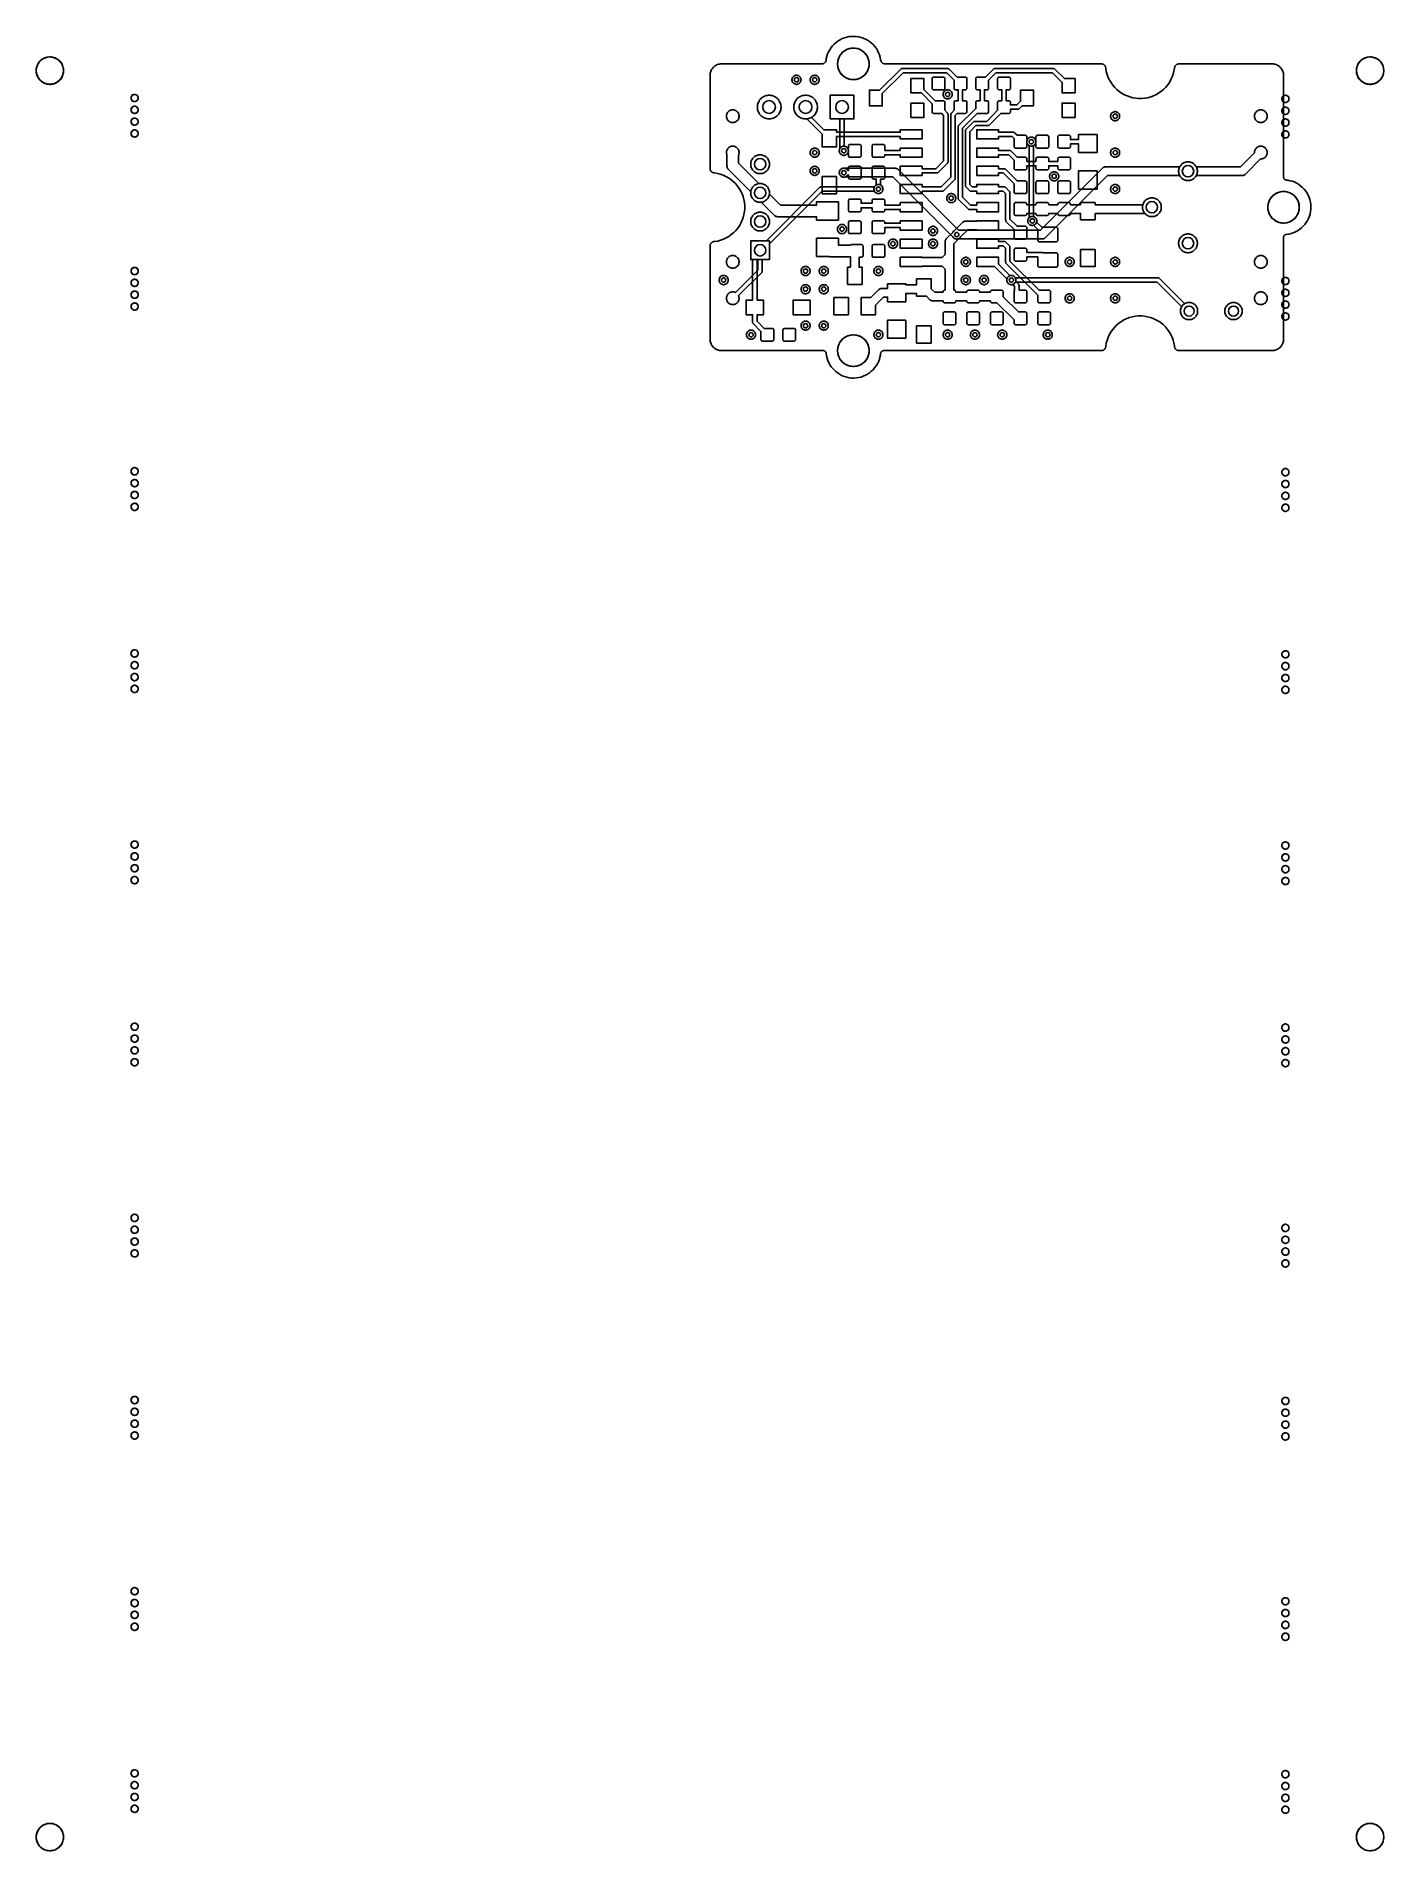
# Model space of a CAD drawing. Header units: millimetres. Extents: x -67 to 27, y -115 to 12.
import ezdxf

# ---------------------------------------------------------------- set-up
doc = ezdxf.new("R2010")
doc.units = ezdxf.units.MM

msp = doc.modelspace()

# ---------------------------------------------------------------- linework, layer by layer
at = {"layer": '16_copper'}
for points in [[(-13.9, 8.58), (-13.85, 8.6), (-13.8, 8.62), (-13.76, 8.65), (-13.73, 8.68), (-13.7, 8.72), (-13.68, 8.77), (-13.66, 8.82), (-13.65, 8.86), (-13.65, 8.91), (-13.66, 8.96), (-13.68, 9.01), (-13.7, 9.06), (-13.73, 9.1), (-13.76, 9.13), (-13.8, 9.16), (-13.85, 9.18), (-13.9, 9.2), (-13.95, 9.21), (-13.99, 9.21), (-14.04, 9.2), (-14.09, 9.18), (-14.14, 9.16), (-14.18, 9.13), (-14.21, 9.1), (-14.24, 9.06), (-14.26, 9.01), (-14.28, 8.96), (-14.29, 8.91), (-14.29, 8.86), (-14.28, 8.82), (-14.26, 8.77), (-14.24, 8.72), (-14.21, 8.68), (-14.18, 8.65), (-14.14, 8.62), (-14.09, 8.6), (-14.04, 8.58), (-13.99, 8.57), (-13.95, 8.57)], [(-12.63, 8.58), (-12.58, 8.6), (-12.53, 8.62), (-12.49, 8.65), (-12.46, 8.68), (-12.43, 8.72), (-12.41, 8.77), (-12.39, 8.82), (-12.38, 8.86), (-12.38, 8.91), (-12.39, 8.96), (-12.41, 9.01), (-12.43, 9.06), (-12.46, 9.1), (-12.49, 9.13), (-12.53, 9.16), (-12.58, 9.18), (-12.63, 9.2), (-12.68, 9.21), (-12.72, 9.21), (-12.77, 9.2), (-12.82, 9.18), (-12.87, 9.16), (-12.91, 9.13), (-12.94, 9.1), (-12.97, 9.06), (-12.99, 9.01), (-13.01, 8.96), (-13.02, 8.91), (-13.02, 8.86), (-13.01, 8.82), (-12.99, 8.77), (-12.97, 8.72), (-12.94, 8.68), (-12.91, 8.65), (-12.87, 8.62), (-12.82, 8.6), (-12.77, 8.58), (-12.72, 8.57), (-12.68, 8.57)], [(-15.75, 6.17), (-15.67, 6.18), (-15.6, 6.21), (-15.52, 6.24), (-15.45, 6.28), (-15.38, 6.32), (-15.32, 6.37), (-15.26, 6.43), (-15.21, 6.49), (-15.17, 6.56), (-15.13, 6.63), (-15.1, 6.71), (-15.07, 6.78), (-15.06, 6.86), (-15.05, 6.94), (-15.05, 7.03), (-15.06, 7.11), (-15.07, 7.19), (-15.1, 7.26), (-15.13, 7.34), (-15.17, 7.41), (-15.21, 7.48), (-15.26, 7.54), (-15.32, 7.6), (-15.38, 7.65), (-15.45, 7.69), (-15.52, 7.73), (-15.6, 7.76), (-15.67, 7.79), (-15.75, 7.8), (-15.83, 7.81), (-15.92, 7.81), (-16, 7.8), (-16.08, 7.79), (-16.15, 7.76), (-16.23, 7.73), (-16.3, 7.69), (-16.37, 7.65), (-16.43, 7.6), (-16.49, 7.54), (-16.54, 7.48), (-16.58, 7.41), (-16.62, 7.34), (-16.65, 7.26), (-16.68, 7.19), (-16.69, 7.11), (-16.7, 7.03), (-16.7, 6.94), (-16.69, 6.86), (-16.68, 6.78), (-16.65, 6.71), (-16.62, 6.63), (-16.58, 6.56), (-16.54, 6.49), (-16.49, 6.43), (-16.43, 6.37), (-16.37, 6.32), (-16.3, 6.28), (-16.23, 6.24), (-16.15, 6.21), (-16.08, 6.18), (-16, 6.17), (-15.92, 6.16), (-15.83, 6.16)], [(-13.21, 6.17), (-13.13, 6.18), (-13.06, 6.21), (-12.98, 6.24), (-12.91, 6.28), (-12.84, 6.32), (-12.78, 6.37), (-12.72, 6.43), (-12.67, 6.49), (-12.63, 6.56), (-12.59, 6.63), (-12.56, 6.71), (-12.53, 6.78), (-12.52, 6.86), (-12.51, 6.94), (-12.51, 7.03), (-12.52, 7.11), (-12.53, 7.19), (-12.56, 7.26), (-12.59, 7.34), (-12.63, 7.41), (-12.67, 7.48), (-12.72, 7.54), (-12.78, 7.6), (-12.84, 7.65), (-12.91, 7.69), (-12.98, 7.73), (-13.06, 7.76), (-13.13, 7.79), (-13.21, 7.8), (-13.29, 7.81), (-13.38, 7.81), (-13.46, 7.8), (-13.54, 7.79), (-13.61, 7.76), (-13.69, 7.73), (-13.76, 7.69), (-13.83, 7.65), (-13.89, 7.6), (-13.95, 7.54), (-14, 7.48), (-14.04, 7.41), (-14.08, 7.34), (-14.11, 7.26), (-14.14, 7.19), (-14.15, 7.11), (-14.16, 7.03), (-14.16, 6.94), (-14.15, 6.86), (-14.14, 6.78), (-14.11, 6.71), (-14.08, 6.63), (-14.04, 6.56), (-14, 6.49), (-13.95, 6.43), (-13.89, 6.37), (-13.83, 6.32), (-13.76, 6.28), (-13.69, 6.24), (-13.61, 6.21), (-13.54, 6.18), (-13.46, 6.17), (-13.38, 6.16), (-13.29, 6.16)], [(-10.59, 3.63), (-10.55, 3.64), (-10.5, 3.67), (-10.46, 3.69), (-10.43, 3.73), (-10.4, 3.77), (-10.37, 3.82), (-10.36, 3.86), (-10.35, 3.91), (-10.35, 3.96), (-10.36, 4.01), (-10.37, 4.06), (-10.4, 4.1), (-10.43, 4.14), (-10.46, 4.18), (-10.5, 4.21), (-10.55, 4.23), (-10.59, 4.25), (-10.64, 4.25), (-10.64, 6.16), (-9.97, 6.16), (-9.97, 7.81), (-11.62, 7.81), (-11.62, 6.16), (-10.95, 6.16), (-10.95, 4.09), (-10.96, 4.06), (-10.98, 4.01), (-10.99, 3.96), (-10.99, 3.91), (-10.98, 3.86), (-10.96, 3.82), (-10.94, 3.77), (-10.91, 3.73), (-10.87, 3.69), (-10.83, 3.67), (-10.79, 3.64), (-10.74, 3.63), (-10.69, 3.62), (-10.64, 3.62)], [(-3.35, 7.56), (-3.31, 7.58), (-3.26, 7.6), (-3.22, 7.63), (-3.19, 7.67), (-3.16, 7.71), (-3.13, 7.75), (-3.12, 7.8), (-3.11, 7.85), (-3.11, 7.9), (-3.12, 7.95), (-3.13, 8), (-3.16, 8.04), (-3.19, 8.08), (-3.22, 8.12), (-3.26, 8.15), (-3.31, 8.17), (-3.35, 8.18), (-3.4, 8.19), (-3.45, 8.19), (-3.5, 8.18), (-3.55, 8.17), (-3.6, 8.15), (-3.64, 8.12), (-3.67, 8.08), (-3.7, 8.04), (-3.72, 8), (-3.74, 7.95), (-3.75, 7.9), (-3.75, 7.85), (-3.74, 7.8), (-3.72, 7.75), (-3.7, 7.71), (-3.67, 7.67), (-3.64, 7.63), (-3.6, 7.6), (-3.55, 7.58), (-3.5, 7.56), (-3.45, 7.56), (-3.4, 7.56)], [(-18.33, 5.91), (-18.27, 5.93), (-18.22, 5.95), (-18.17, 5.98), (-18.12, 6.02), (-18.08, 6.06), (-18.04, 6.1), (-18.02, 6.15), (-17.99, 6.21), (-17.98, 6.26), (-17.97, 6.32), (-17.97, 6.38), (-17.98, 6.44), (-17.99, 6.49), (-18.02, 6.55), (-18.04, 6.6), (-18.08, 6.64), (-18.12, 6.68), (-18.17, 6.72), (-18.22, 6.75), (-18.27, 6.77), (-18.33, 6.79), (-18.39, 6.79), (-18.44, 6.79), (-18.5, 6.79), (-18.56, 6.77), (-18.61, 6.75), (-18.66, 6.72), (-18.71, 6.68), (-18.75, 6.64), (-18.79, 6.6), (-18.81, 6.55), (-18.84, 6.49), (-18.85, 6.44), (-18.86, 6.38), (-18.86, 6.32), (-18.85, 6.26), (-18.84, 6.21), (-18.81, 6.15), (-18.79, 6.1), (-18.75, 6.06), (-18.71, 6.02), (-18.66, 5.98), (-18.61, 5.95), (-18.56, 5.93), (-18.5, 5.91), (-18.44, 5.91), (-18.39, 5.91)], [(8.33, 6.04), (8.38, 6.06), (8.42, 6.08), (8.46, 6.11), (8.5, 6.14), (8.53, 6.18), (8.55, 6.23), (8.56, 6.28), (8.57, 6.33), (8.57, 6.37), (8.56, 6.42), (8.55, 6.47), (8.53, 6.52), (8.5, 6.56), (8.46, 6.59), (8.42, 6.62), (8.38, 6.64), (8.33, 6.66), (8.28, 6.67), (8.23, 6.67), (8.18, 6.66), (8.13, 6.64), (8.09, 6.62), (8.05, 6.59), (8.01, 6.56), (7.98, 6.52), (7.96, 6.47), (7.95, 6.42), (7.94, 6.37), (7.94, 6.33), (7.95, 6.28), (7.96, 6.23), (7.98, 6.18), (8.01, 6.14), (8.05, 6.11), (8.09, 6.08), (8.13, 6.06), (8.18, 6.04), (8.23, 6.03), (8.28, 6.03)], [(18.5, 5.91), (18.56, 5.93), (18.61, 5.95), (18.66, 5.98), (18.71, 6.02), (18.75, 6.06), (18.79, 6.1), (18.81, 6.15), (18.84, 6.21), (18.85, 6.26), (18.86, 6.32), (18.86, 6.38), (18.85, 6.44), (18.84, 6.49), (18.81, 6.55), (18.79, 6.6), (18.75, 6.64), (18.71, 6.68), (18.66, 6.72), (18.61, 6.75), (18.56, 6.77), (18.5, 6.79), (18.44, 6.79), (18.39, 6.79), (18.33, 6.79), (18.27, 6.77), (18.22, 6.75), (18.17, 6.72), (18.12, 6.68), (18.08, 6.64), (18.04, 6.6), (18.02, 6.55), (17.99, 6.49), (17.98, 6.44), (17.97, 6.38), (17.97, 6.32), (17.98, 6.26), (17.99, 6.21), (18.02, 6.15), (18.04, 6.1), (18.08, 6.06), (18.12, 6.02), (18.17, 5.98), (18.22, 5.95), (18.27, 5.93), (18.33, 5.91), (18.39, 5.91), (18.44, 5.91)], [(-17.16, 1.03), (-17.16, 0.97), (-17.16, 0.9), (-17.15, 0.84), (-17.13, 0.78), (-17.1, 0.72), (-17.07, 0.66), (-17.04, 0.61), (-17, 0.56), (-16.95, 0.51), (-16.9, 0.47), (-16.85, 0.44), (-16.79, 0.41), (-16.73, 0.38), (-16.67, 0.36), (-16.61, 0.35), (-16.54, 0.35), (-16.48, 0.35), (-16.41, 0.35), (-16.35, 0.36), (-16.29, 0.38), (-16.23, 0.41), (-16.17, 0.44), (-16.12, 0.47), (-16.07, 0.51), (-16.02, 0.56), (-15.98, 0.61), (-15.95, 0.66), (-15.92, 0.72), (-15.89, 0.78), (-15.87, 0.84), (-15.86, 0.9), (-15.86, 0.97), (-15.86, 1.03), (-15.86, 1.1), (-15.87, 1.16), (-15.89, 1.22), (-15.92, 1.28), (-15.95, 1.34), (-15.98, 1.39), (-16.02, 1.44), (-16.07, 1.49), (-16.12, 1.53), (-16.17, 1.56), (-16.23, 1.59), (-16.29, 1.62), (-16.35, 1.64), (-16.41, 1.65), (-16.48, 1.65), (-16.54, 1.65), (-16.59, 1.65), (-18.01, 3.07), (-18.01, 3.63), (-17.99, 3.67), (-17.98, 3.72), (-17.97, 3.78), (-17.97, 3.84), (-17.98, 3.9), (-17.99, 3.95), (-18.02, 4.01), (-18.04, 4.06), (-18.08, 4.1), (-18.12, 4.14), (-18.17, 4.18), (-18.22, 4.21), (-18.27, 4.23), (-18.33, 4.25), (-18.39, 4.25), (-18.44, 4.25), (-18.5, 4.25), (-18.56, 4.23), (-18.61, 4.21), (-18.66, 4.18), (-18.71, 4.14), (-18.75, 4.1), (-18.79, 4.06), (-18.81, 4.01), (-18.84, 3.95), (-18.85, 3.9), (-18.86, 3.84), (-18.86, 3.78), (-18.85, 3.72), (-18.84, 3.67), (-18.82, 3.63), (-18.82, 2.88), (-18.81, 2.83), (-18.8, 2.77), (-18.78, 2.72), (-18.75, 2.68), (-18.72, 2.64), (-17.16, 1.08)], [(-12.63, 3.5), (-12.58, 3.52), (-12.53, 3.54), (-12.49, 3.57), (-12.46, 3.6), (-12.43, 3.64), (-12.41, 3.69), (-12.39, 3.74), (-12.38, 3.79), (-12.38, 3.83), (-12.39, 3.88), (-12.41, 3.93), (-12.43, 3.98), (-12.46, 4.02), (-12.49, 4.05), (-12.53, 4.08), (-12.58, 4.1), (-12.63, 4.12), (-12.68, 4.13), (-12.72, 4.13), (-12.77, 4.12), (-12.82, 4.1), (-12.87, 4.08), (-12.91, 4.05), (-12.94, 4.02), (-12.97, 3.98), (-12.99, 3.93), (-13.01, 3.88), (-13.02, 3.83), (-13.02, 3.79), (-13.01, 3.74), (-12.99, 3.69), (-12.97, 3.64), (-12.94, 3.6), (-12.91, 3.57), (-12.87, 3.54), (-12.82, 3.52), (-12.77, 3.5), (-12.72, 3.49), (-12.68, 3.49)], [(3.29, -2.19), (3.33, -2.17), (3.37, -2.14), (7.72, 2.21), (12.76, 2.21), (12.77, 2.18), (12.81, 2.12), (12.85, 2.07), (12.9, 2.03), (12.94, 1.99), (13, 1.95), (13.06, 1.92), (13.11, 1.9), (13.18, 1.88), (13.24, 1.87), (13.3, 1.86), (13.37, 1.86), (13.43, 1.87), (13.49, 1.88), (13.56, 1.9), (13.61, 1.92), (13.67, 1.95), (13.73, 1.99), (13.77, 2.03), (13.82, 2.07), (13.86, 2.12), (13.9, 2.18), (13.91, 2.21), (17.14, 2.21), (17.19, 2.22), (17.24, 2.23), (17.28, 2.25), (17.32, 2.28), (18.4, 3.37), (18.44, 3.37), (18.5, 3.37), (18.56, 3.39), (18.61, 3.41), (18.66, 3.44), (18.71, 3.48), (18.75, 3.52), (18.79, 3.56), (18.81, 3.61), (18.84, 3.67), (18.85, 3.72), (18.86, 3.78), (18.86, 3.84), (18.85, 3.9), (18.84, 3.95), (18.81, 4.01), (18.79, 4.06), (18.75, 4.1), (18.71, 4.14), (18.66, 4.18), (18.61, 4.21), (18.56, 4.23), (18.5, 4.25), (18.44, 4.25), (18.39, 4.25), (18.33, 4.25), (18.27, 4.23), (18.22, 4.21), (18.17, 4.18), (18.12, 4.14), (18.08, 4.1), (18.04, 4.06), (18.02, 4.01), (17.99, 3.95), (17.98, 3.9), (17.97, 3.84), (17.97, 3.8), (16.99, 2.82), (13.91, 2.82), (13.9, 2.85), (13.86, 2.9), (13.82, 2.95), (13.77, 3), (13.73, 3.04), (13.67, 3.08), (13.61, 3.11), (13.56, 3.13), (13.49, 3.15), (13.43, 3.16), (13.37, 3.17), (13.3, 3.17), (13.24, 3.16), (13.18, 3.15), (13.11, 3.13), (13.06, 3.11), (13, 3.08), (12.94, 3.04), (12.9, 3), (12.85, 2.95), (12.81, 2.9), (12.77, 2.85), (12.76, 2.82), (7.57, 2.82), (7.52, 2.81), (7.48, 2.8), (7.43, 2.78), (7.4, 2.75), (3.05, -1.6), (-2.67, -1.6), (-6.91, 2.65), (-6.95, 2.67), (-6.99, 2.7), (-7.04, 2.71), (-7.09, 2.72), (-10.58, 2.72), (-10.59, 2.72), (-10.64, 2.73), (-10.69, 2.73), (-10.74, 2.72), (-10.79, 2.71), (-10.83, 2.68), (-10.87, 2.66), (-10.91, 2.62), (-10.94, 2.58), (-10.96, 2.53), (-10.98, 2.49), (-10.99, 2.44), (-10.99, 2.39), (-10.98, 2.34), (-10.96, 2.29), (-10.94, 2.25), (-10.91, 2.21), (-10.87, 2.17), (-10.83, 2.14), (-10.79, 2.12), (-10.74, 2.1), (-10.69, 2.1), (-10.64, 2.1), (-10.59, 2.1), (-10.58, 2.11), (-7.24, 2.11), (-3.07, -2.06), (-3.07, -2.07), (-3.04, -2.11), (-3, -2.15), (-2.96, -2.18), (-2.92, -2.2), (-2.87, -2.21), (-2.82, -2.22), (-2.77, -2.22), (-2.72, -2.21), (-2.7, -2.21), (3.2, -2.21), (3.25, -2.2)], [(2.55, -1.26), (2.6, -1.25), (2.64, -1.22), (2.68, -1.19), (2.72, -1.16), (2.75, -1.12), (2.77, -1.07), (2.79, -1.03), (2.79, -0.98), (2.79, -0.93), (2.79, -0.88), (2.77, -0.83), (2.75, -0.79), (2.72, -0.75), (2.68, -0.71), (2.64, -0.68), (2.6, -0.66), (2.57, -0.65), (2.57, 4.29), (2.58, 4.3), (2.62, 4.33), (2.66, 4.37), (2.68, 4.41), (2.71, 4.45), (2.72, 4.5), (2.73, 4.55), (2.73, 4.6), (2.72, 4.65), (2.71, 4.69), (2.68, 4.74), (2.66, 4.78), (2.62, 4.81), (2.58, 4.84), (2.53, 4.87), (2.49, 4.88), (2.44, 4.89), (2.39, 4.89), (2.34, 4.88), (2.29, 4.87), (2.25, 4.84), (2.21, 4.81), (2.17, 4.78), (2.14, 4.74), (2.12, 4.69), (2.1, 4.65), (2.1, 4.6), (2.1, 4.55), (2.1, 4.5), (2.12, 4.45), (2.14, 4.41), (2.17, 4.37), (2.21, 4.33), (2.25, 4.3), (2.26, 4.29), (2.26, -0.72), (2.23, -0.75), (2.2, -0.79), (2.18, -0.83), (2.17, -0.88), (2.16, -0.93), (2.16, -0.98), (2.17, -1.03), (2.18, -1.07), (2.2, -1.12), (2.23, -1.16), (2.27, -1.19), (2.31, -1.22), (2.35, -1.25), (2.4, -1.26), (2.45, -1.27), (2.5, -1.27)], [(8.33, 3.5), (8.38, 3.52), (8.42, 3.54), (8.46, 3.57), (8.5, 3.6), (8.53, 3.64), (8.55, 3.69), (8.56, 3.74), (8.57, 3.79), (8.57, 3.83), (8.56, 3.88), (8.55, 3.93), (8.53, 3.98), (8.5, 4.02), (8.46, 4.05), (8.42, 4.08), (8.38, 4.1), (8.33, 4.12), (8.28, 4.13), (8.23, 4.13), (8.18, 4.12), (8.13, 4.1), (8.09, 4.08), (8.05, 4.05), (8.01, 4.02), (7.98, 3.98), (7.96, 3.93), (7.95, 3.88), (7.94, 3.83), (7.94, 3.79), (7.95, 3.74), (7.96, 3.69), (7.98, 3.64), (8.01, 3.6), (8.05, 3.57), (8.09, 3.54), (8.13, 3.52), (8.18, 3.5), (8.23, 3.49), (8.28, 3.49)], [(-16.41, 2.35), (-16.35, 2.36), (-16.29, 2.38), (-16.23, 2.41), (-16.17, 2.44), (-16.12, 2.47), (-16.07, 2.51), (-16.02, 2.56), (-15.98, 2.61), (-15.95, 2.66), (-15.92, 2.72), (-15.89, 2.78), (-15.87, 2.84), (-15.86, 2.9), (-15.86, 2.97), (-15.86, 3.03), (-15.86, 3.1), (-15.87, 3.16), (-15.89, 3.22), (-15.92, 3.28), (-15.95, 3.34), (-15.98, 3.39), (-16.02, 3.44), (-16.07, 3.49), (-16.12, 3.53), (-16.17, 3.56), (-16.23, 3.59), (-16.29, 3.62), (-16.35, 3.64), (-16.41, 3.65), (-16.48, 3.65), (-16.54, 3.65), (-16.61, 3.65), (-16.67, 3.64), (-16.73, 3.62), (-16.79, 3.59), (-16.85, 3.56), (-16.9, 3.53), (-16.95, 3.49), (-17, 3.44), (-17.04, 3.39), (-17.07, 3.34), (-17.1, 3.28), (-17.13, 3.22), (-17.15, 3.16), (-17.16, 3.1), (-17.16, 3.03), (-17.16, 2.97), (-17.16, 2.9), (-17.15, 2.84), (-17.13, 2.78), (-17.1, 2.72), (-17.07, 2.66), (-17.04, 2.61), (-17, 2.56), (-16.95, 2.51), (-16.9, 2.47), (-16.85, 2.44), (-16.79, 2.41), (-16.73, 2.38), (-16.67, 2.36), (-16.61, 2.35), (-16.54, 2.35), (-16.48, 2.35)], [(-12.63, 2.23), (-12.58, 2.25), (-12.53, 2.27), (-12.49, 2.3), (-12.46, 2.33), (-12.43, 2.37), (-12.41, 2.42), (-12.39, 2.47), (-12.38, 2.52), (-12.38, 2.56), (-12.39, 2.61), (-12.41, 2.66), (-12.43, 2.71), (-12.46, 2.75), (-12.49, 2.78), (-12.53, 2.81), (-12.58, 2.83), (-12.63, 2.85), (-12.68, 2.86), (-12.72, 2.86), (-12.77, 2.85), (-12.82, 2.83), (-12.87, 2.81), (-12.91, 2.78), (-12.94, 2.75), (-12.97, 2.71), (-12.99, 2.66), (-13.01, 2.61), (-13.02, 2.56), (-13.02, 2.52), (-13.01, 2.47), (-12.99, 2.42), (-12.97, 2.37), (-12.94, 2.33), (-12.91, 2.3), (-12.87, 2.27), (-12.82, 2.25), (-12.77, 2.23), (-12.72, 2.22), (-12.68, 2.22)], [(-16.37, -4.52), (-16.36, -4.49), (-16.36, -4.46), (-16.36, -3.65), (-15.86, -3.65), (-15.86, -2.56), (-12.18, 1.12), (-8.53, 1.12), (-8.53, 1.1), (-8.5, 1.06), (-8.46, 1.03), (-8.42, 1), (-8.38, 0.98), (-8.33, 0.96), (-8.28, 0.95), (-8.23, 0.95), (-8.18, 0.96), (-8.13, 0.98), (-8.09, 1), (-8.05, 1.03), (-8.01, 1.06), (-7.98, 1.1), (-7.96, 1.15), (-7.95, 1.2), (-7.94, 1.25), (-7.94, 1.29), (-7.95, 1.34), (-7.96, 1.39), (-7.98, 1.44), (-8.01, 1.48), (-8.05, 1.51), (-8.09, 1.54), (-8.13, 1.56), (-8.18, 1.58), (-8.23, 1.59), (-8.28, 1.59), (-8.33, 1.58), (-8.38, 1.56), (-8.42, 1.54), (-8.46, 1.51), (-8.5, 1.48), (-8.53, 1.44), (-8.53, 1.42), (-12.26, 1.42), (-12.28, 1.42), (-12.31, 1.41), (-12.34, 1.39), (-16.07, -2.35), (-17.16, -2.35), (-17.16, -3.65), (-16.66, -3.65), (-16.66, -4.38), (-18.23, -5.95), (-18.27, -5.93), (-18.33, -5.91), (-18.39, -5.91), (-18.44, -5.91), (-18.5, -5.91), (-18.56, -5.93), (-18.61, -5.95), (-18.66, -5.98), (-18.71, -6.02), (-18.75, -6.06), (-18.79, -6.1), (-18.81, -6.15), (-18.84, -6.21), (-18.85, -6.26), (-18.86, -6.32), (-18.86, -6.38), (-18.85, -6.44), (-18.84, -6.49), (-18.81, -6.55), (-18.79, -6.6), (-18.75, -6.64), (-18.71, -6.68), (-18.66, -6.72), (-18.61, -6.75), (-18.56, -6.77), (-18.5, -6.79), (-18.44, -6.79), (-18.39, -6.79), (-18.33, -6.79), (-18.27, -6.77), (-18.22, -6.75), (-18.17, -6.72), (-18.12, -6.68), (-18.08, -6.64), (-18.04, -6.6), (-18.02, -6.55), (-17.99, -6.49), (-17.98, -6.44), (-17.97, -6.38), (-17.97, -6.32), (-17.98, -6.26), (-17.99, -6.21), (-18.01, -6.16), (-16.39, -4.54)], [(4.07, 1.85), (4.12, 1.86), (4.17, 1.89), (4.21, 1.92), (4.24, 1.95), (4.27, 1.99), (4.29, 2.04), (4.31, 2.08), (4.32, 2.13), (4.32, 2.18), (4.31, 2.23), (4.29, 2.28), (4.27, 2.33), (4.24, 2.37), (4.21, 2.4), (4.17, 2.43), (4.12, 2.45), (4.07, 2.47), (4.03, 2.48), (3.98, 2.48), (3.93, 2.47), (3.88, 2.45), (3.83, 2.43), (3.79, 2.4), (3.76, 2.37), (3.73, 2.33), (3.71, 2.28), (3.69, 2.23), (3.68, 2.18), (3.68, 2.13), (3.69, 2.08), (3.71, 2.04), (3.73, 1.99), (3.76, 1.95), (3.79, 1.92), (3.83, 1.89), (3.88, 1.86), (3.93, 1.85), (3.98, 1.84), (4.03, 1.84)], [(8.33, 0.96), (8.38, 0.98), (8.42, 1), (8.46, 1.03), (8.5, 1.06), (8.53, 1.1), (8.55, 1.15), (8.56, 1.2), (8.57, 1.25), (8.57, 1.29), (8.56, 1.34), (8.55, 1.39), (8.53, 1.44), (8.5, 1.48), (8.46, 1.51), (8.42, 1.54), (8.38, 1.56), (8.33, 1.58), (8.28, 1.59), (8.23, 1.59), (8.18, 1.58), (8.13, 1.56), (8.09, 1.54), (8.05, 1.51), (8.01, 1.48), (7.98, 1.44), (7.96, 1.39), (7.95, 1.34), (7.94, 1.29), (7.94, 1.25), (7.95, 1.2), (7.96, 1.15), (7.98, 1.1), (8.01, 1.06), (8.05, 1.03), (8.09, 1), (8.13, 0.98), (8.18, 0.96), (8.23, 0.95), (8.28, 0.95)], [(-3.1, 0.33), (-3.05, 0.34), (-3.01, 0.36), (-2.97, 0.39), (-2.93, 0.43), (-2.9, 0.47), (-2.88, 0.51), (-2.87, 0.56), (-2.86, 0.61), (-2.86, 0.66), (-2.87, 0.71), (-2.88, 0.76), (-2.9, 0.8), (-2.93, 0.84), (-2.97, 0.88), (-3.01, 0.91), (-3.05, 0.93), (-3.1, 0.94), (-3.15, 0.95), (-3.2, 0.95), (-3.25, 0.94), (-3.3, 0.93), (-3.34, 0.91), (-3.38, 0.88), (-3.42, 0.84), (-3.45, 0.8), (-3.47, 0.76), (-3.48, 0.71), (-3.49, 0.66), (-3.49, 0.61), (-3.48, 0.56), (-3.47, 0.51), (-3.45, 0.47), (-3.42, 0.43), (-3.38, 0.39), (-3.34, 0.36), (-3.3, 0.34), (-3.25, 0.33), (-3.2, 0.32), (-3.15, 0.32)], [(10.92, -0.65), (10.98, -0.64), (11.04, -0.62), (11.1, -0.59), (11.16, -0.56), (11.21, -0.53), (11.26, -0.49), (11.31, -0.44), (11.35, -0.39), (11.38, -0.34), (11.41, -0.28), (11.44, -0.22), (11.46, -0.16), (11.47, -0.1), (11.47, -0.03), (11.47, 0.03), (11.47, 0.1), (11.46, 0.16), (11.44, 0.22), (11.41, 0.28), (11.38, 0.34), (11.35, 0.39), (11.31, 0.44), (11.26, 0.49), (11.21, 0.53), (11.16, 0.56), (11.1, 0.59), (11.04, 0.62), (10.98, 0.64), (10.92, 0.65), (10.85, 0.65), (10.79, 0.65), (10.72, 0.65), (10.66, 0.64), (10.6, 0.62), (10.54, 0.59), (10.48, 0.56), (10.43, 0.53), (10.38, 0.49), (10.34, 0.44), (10.29, 0.39), (10.26, 0.34), (10.23, 0.28), (10.2, 0.22), (10.19, 0.16), (10.17, 0.1), (10.17, 0.03), (10.17, -0.03), (10.17, -0.1), (10.19, -0.16), (10.2, -0.22), (10.23, -0.28), (10.26, -0.34), (10.29, -0.39), (10.34, -0.44), (10.38, -0.49), (10.43, -0.53), (10.48, -0.56), (10.54, -0.59), (10.6, -0.62), (10.66, -0.64), (10.72, -0.65), (10.79, -0.65), (10.85, -0.65)], [(-16.41, -1.65), (-16.35, -1.64), (-16.29, -1.62), (-16.23, -1.59), (-16.17, -1.56), (-16.12, -1.53), (-16.07, -1.49), (-16.02, -1.44), (-15.98, -1.39), (-15.95, -1.34), (-15.92, -1.28), (-15.89, -1.22), (-15.87, -1.16), (-15.86, -1.1), (-15.86, -1.03), (-15.86, -0.97), (-15.86, -0.9), (-15.87, -0.84), (-15.89, -0.78), (-15.92, -0.72), (-15.95, -0.66), (-15.98, -0.61), (-16.02, -0.56), (-16.07, -0.51), (-16.12, -0.47), (-16.17, -0.44), (-16.23, -0.41), (-16.29, -0.38), (-16.35, -0.36), (-16.41, -0.35), (-16.48, -0.35), (-16.54, -0.35), (-16.61, -0.35), (-16.67, -0.36), (-16.73, -0.38), (-16.79, -0.41), (-16.85, -0.44), (-16.9, -0.47), (-16.95, -0.51), (-17, -0.56), (-17.04, -0.61), (-17.07, -0.66), (-17.1, -0.72), (-17.13, -0.78), (-17.15, -0.84), (-17.16, -0.9), (-17.16, -0.97), (-17.16, -1.03), (-17.16, -1.1), (-17.15, -1.16), (-17.13, -1.22), (-17.1, -1.28), (-17.07, -1.34), (-17.04, -1.39), (-17, -1.44), (-16.95, -1.49), (-16.9, -1.53), (-16.85, -1.56), (-16.79, -1.59), (-16.73, -1.62), (-16.67, -1.64), (-16.61, -1.65), (-16.54, -1.65), (-16.48, -1.65)], [(-10.72, -1.83), (-10.67, -1.82), (-10.63, -1.8), (-10.59, -1.77), (-10.55, -1.73), (-10.52, -1.69), (-10.5, -1.65), (-10.49, -1.6), (-10.48, -1.55), (-10.48, -1.5), (-10.49, -1.45), (-10.5, -1.4), (-10.52, -1.36), (-10.55, -1.32), (-10.59, -1.28), (-10.63, -1.25), (-10.67, -1.23), (-10.72, -1.21), (-10.77, -1.21), (-10.82, -1.21), (-10.87, -1.21), (-10.92, -1.23), (-10.96, -1.25), (-11, -1.28), (-11.04, -1.32), (-11.07, -1.36), (-11.09, -1.4), (-11.1, -1.45), (-11.11, -1.5), (-11.11, -1.55), (-11.1, -1.6), (-11.09, -1.65), (-11.07, -1.69), (-11.04, -1.73), (-11, -1.77), (-10.96, -1.8), (-10.92, -1.82), (-10.87, -1.83), (-10.82, -1.84), (-10.77, -1.84)], [(-7.16, -2.85), (-7.12, -2.83), (-7.07, -2.81), (-7.03, -2.78), (-7, -2.75), (-6.97, -2.71), (-6.94, -2.66), (-6.93, -2.61), (-6.92, -2.56), (-6.92, -2.52), (-6.93, -2.47), (-6.94, -2.42), (-6.97, -2.37), (-7, -2.33), (-7.03, -2.3), (-7.07, -2.27), (-7.12, -2.25), (-7.16, -2.23), (-7.21, -2.22), (-7.26, -2.22), (-7.31, -2.23), (-7.36, -2.25), (-7.41, -2.27), (-7.45, -2.3), (-7.48, -2.33), (-7.51, -2.37), (-7.53, -2.42), (-7.55, -2.47), (-7.56, -2.52), (-7.56, -2.56), (-7.55, -2.61), (-7.53, -2.66), (-7.51, -2.71), (-7.48, -2.75), (-7.45, -2.78), (-7.41, -2.81), (-7.36, -2.83), (-7.31, -2.85), (-7.26, -2.86), (-7.21, -2.86)], [(-4.37, -1.96), (-4.32, -1.95), (-4.28, -1.92), (-4.24, -1.89), (-4.2, -1.86), (-4.17, -1.82), (-4.15, -1.77), (-4.14, -1.73), (-4.13, -1.68), (-4.13, -1.63), (-4.14, -1.58), (-4.15, -1.53), (-4.17, -1.48), (-4.2, -1.44), (-4.24, -1.41), (-4.28, -1.38), (-4.32, -1.36), (-4.37, -1.34), (-4.42, -1.33), (-4.47, -1.33), (-4.52, -1.34), (-4.57, -1.36), (-4.61, -1.38), (-4.65, -1.41), (-4.69, -1.44), (-4.72, -1.48), (-4.74, -1.53), (-4.75, -1.58), (-4.76, -1.63), (-4.76, -1.68), (-4.75, -1.73), (-4.74, -1.77), (-4.72, -1.82), (-4.69, -1.86), (-4.65, -1.89), (-4.61, -1.92), (-4.57, -1.95), (-4.52, -1.96), (-4.47, -1.97), (-4.42, -1.97)], [(-4.37, -2.85), (-4.32, -2.83), (-4.28, -2.81), (-4.24, -2.78), (-4.2, -2.75), (-4.17, -2.71), (-4.15, -2.66), (-4.14, -2.61), (-4.13, -2.56), (-4.13, -2.52), (-4.14, -2.47), (-4.15, -2.42), (-4.17, -2.37), (-4.2, -2.33), (-4.24, -2.3), (-4.28, -2.27), (-4.32, -2.25), (-4.37, -2.23), (-4.42, -2.22), (-4.47, -2.22), (-4.52, -2.23), (-4.57, -2.25), (-4.61, -2.27), (-4.65, -2.3), (-4.69, -2.33), (-4.72, -2.37), (-4.74, -2.42), (-4.75, -2.47), (-4.76, -2.52), (-4.76, -2.56), (-4.75, -2.61), (-4.74, -2.66), (-4.72, -2.71), (-4.69, -2.75), (-4.65, -2.78), (-4.61, -2.81), (-4.57, -2.83), (-4.52, -2.85), (-4.47, -2.86), (-4.42, -2.86)], [(13.43, -3.16), (13.49, -3.15), (13.56, -3.13), (13.61, -3.11), (13.67, -3.08), (13.73, -3.04), (13.77, -3), (13.82, -2.95), (13.86, -2.9), (13.9, -2.85), (13.93, -2.79), (13.95, -2.74), (13.97, -2.67), (13.98, -2.61), (13.99, -2.55), (13.99, -2.48), (13.98, -2.42), (13.97, -2.36), (13.95, -2.29), (13.93, -2.23), (13.9, -2.18), (13.86, -2.12), (13.82, -2.07), (13.77, -2.03), (13.73, -1.99), (13.67, -1.95), (13.61, -1.92), (13.56, -1.9), (13.49, -1.88), (13.43, -1.87), (13.37, -1.86), (13.3, -1.86), (13.24, -1.87), (13.18, -1.88), (13.11, -1.9), (13.06, -1.92), (13, -1.95), (12.94, -1.99), (12.9, -2.03), (12.85, -2.07), (12.81, -2.12), (12.77, -2.18), (12.74, -2.23), (12.72, -2.29), (12.7, -2.36), (12.69, -2.42), (12.68, -2.48), (12.68, -2.55), (12.69, -2.61), (12.7, -2.67), (12.72, -2.74), (12.74, -2.79), (12.77, -2.85), (12.81, -2.9), (12.85, -2.95), (12.9, -3), (12.94, -3.04), (13, -3.08), (13.06, -3.11), (13.11, -3.13), (13.18, -3.15), (13.24, -3.16), (13.3, -3.17), (13.37, -3.17)], [(-18.33, -4.25), (-18.27, -4.23), (-18.22, -4.21), (-18.17, -4.18), (-18.12, -4.14), (-18.08, -4.1), (-18.04, -4.06), (-18.02, -4.01), (-17.99, -3.95), (-17.98, -3.9), (-17.97, -3.84), (-17.97, -3.78), (-17.98, -3.72), (-17.99, -3.67), (-18.02, -3.61), (-18.04, -3.56), (-18.08, -3.52), (-18.12, -3.48), (-18.17, -3.44), (-18.22, -3.41), (-18.27, -3.39), (-18.33, -3.37), (-18.39, -3.37), (-18.44, -3.37), (-18.5, -3.37), (-18.56, -3.39), (-18.61, -3.41), (-18.66, -3.44), (-18.71, -3.48), (-18.75, -3.52), (-18.79, -3.56), (-18.81, -3.61), (-18.84, -3.67), (-18.85, -3.72), (-18.86, -3.78), (-18.86, -3.84), (-18.85, -3.9), (-18.84, -3.95), (-18.81, -4.01), (-18.79, -4.06), (-18.75, -4.1), (-18.71, -4.14), (-18.66, -4.18), (-18.61, -4.21), (-18.56, -4.23), (-18.5, -4.25), (-18.44, -4.25), (-18.39, -4.25)], [(-2.08, -4.12), (-2.04, -4.1), (-1.99, -4.08), (-1.95, -4.05), (-1.92, -4.02), (-1.89, -3.98), (-1.86, -3.93), (-1.85, -3.88), (-1.84, -3.84), (-1.84, -3.79), (-1.85, -3.74), (-1.86, -3.69), (-1.89, -3.64), (-1.92, -3.6), (-1.95, -3.57), (-1.99, -3.54), (-2.04, -3.52), (-2.08, -3.5), (-2.13, -3.49), (-2.18, -3.49), (-2.23, -3.5), (-2.28, -3.52), (-2.33, -3.54), (-2.37, -3.57), (-2.4, -3.6), (-2.43, -3.64), (-2.45, -3.69), (-2.47, -3.74), (-2.48, -3.79), (-2.48, -3.84), (-2.47, -3.88), (-2.45, -3.93), (-2.43, -3.98), (-2.4, -4.02), (-2.37, -4.05), (-2.33, -4.08), (-2.28, -4.1), (-2.23, -4.12), (-2.18, -4.13), (-2.13, -4.13)], [(5.15, -4.12), (5.2, -4.1), (5.25, -4.08), (5.29, -4.05), (5.32, -4.02), (5.35, -3.98), (5.37, -3.93), (5.39, -3.88), (5.4, -3.84), (5.4, -3.79), (5.39, -3.74), (5.37, -3.69), (5.35, -3.64), (5.32, -3.6), (5.29, -3.57), (5.25, -3.54), (5.2, -3.52), (5.15, -3.5), (5.1, -3.49), (5.06, -3.49), (5.01, -3.5), (4.96, -3.52), (4.91, -3.54), (4.87, -3.57), (4.84, -3.6), (4.81, -3.64), (4.79, -3.69), (4.77, -3.74), (4.76, -3.79), (4.76, -3.84), (4.77, -3.88), (4.79, -3.93), (4.81, -3.98), (4.84, -4.02), (4.87, -4.05), (4.91, -4.08), (4.96, -4.1), (5.01, -4.12), (5.06, -4.13), (5.1, -4.13)], [(8.33, -4.12), (8.38, -4.1), (8.42, -4.08), (8.46, -4.05), (8.5, -4.02), (8.53, -3.98), (8.55, -3.93), (8.56, -3.88), (8.57, -3.84), (8.57, -3.79), (8.56, -3.74), (8.55, -3.69), (8.53, -3.64), (8.5, -3.6), (8.46, -3.57), (8.42, -3.54), (8.38, -3.52), (8.33, -3.5), (8.28, -3.49), (8.23, -3.49), (8.18, -3.5), (8.13, -3.52), (8.09, -3.54), (8.05, -3.57), (8.01, -3.6), (7.98, -3.64), (7.96, -3.69), (7.95, -3.74), (7.94, -3.79), (7.94, -3.84), (7.95, -3.88), (7.96, -3.93), (7.98, -3.98), (8.01, -4.02), (8.05, -4.05), (8.09, -4.08), (8.13, -4.1), (8.18, -4.12), (8.23, -4.13), (8.28, -4.13)], [(18.5, -4.25), (18.56, -4.23), (18.61, -4.21), (18.66, -4.18), (18.71, -4.14), (18.75, -4.1), (18.79, -4.06), (18.81, -4.01), (18.84, -3.95), (18.85, -3.9), (18.86, -3.84), (18.86, -3.78), (18.85, -3.72), (18.84, -3.67), (18.81, -3.61), (18.79, -3.56), (18.75, -3.52), (18.71, -3.48), (18.66, -3.44), (18.61, -3.41), (18.56, -3.39), (18.5, -3.37), (18.44, -3.37), (18.39, -3.37), (18.33, -3.37), (18.27, -3.39), (18.22, -3.41), (18.17, -3.44), (18.12, -3.48), (18.08, -3.52), (18.04, -3.56), (18.02, -3.61), (17.99, -3.67), (17.98, -3.72), (17.97, -3.78), (17.97, -3.84), (17.98, -3.9), (17.99, -3.95), (18.02, -4.01), (18.04, -4.06), (18.08, -4.1), (18.12, -4.14), (18.17, -4.18), (18.22, -4.21), (18.27, -4.23), (18.33, -4.25), (18.39, -4.25), (18.44, -4.25)], [(-18.98, -5.39), (-18.93, -5.37), (-18.88, -5.35), (-18.84, -5.32), (-18.81, -5.29), (-18.78, -5.25), (-18.76, -5.2), (-18.74, -5.15), (-18.73, -5.1), (-18.73, -5.06), (-18.74, -5.01), (-18.76, -4.96), (-18.78, -4.91), (-18.81, -4.87), (-18.84, -4.84), (-18.88, -4.81), (-18.93, -4.79), (-18.98, -4.77), (-19.03, -4.76), (-19.07, -4.76), (-19.12, -4.77), (-19.17, -4.79), (-19.22, -4.81), (-19.26, -4.84), (-19.29, -4.87), (-19.32, -4.91), (-19.34, -4.96), (-19.36, -5.01), (-19.37, -5.06), (-19.37, -5.1), (-19.36, -5.15), (-19.34, -5.2), (-19.32, -5.25), (-19.29, -5.29), (-19.26, -5.32), (-19.22, -5.35), (-19.17, -5.37), (-19.12, -5.39), (-19.07, -5.4), (-19.03, -5.4)], [(-13.26, -4.75), (-13.21, -4.74), (-13.17, -4.72), (-13.13, -4.69), (-13.09, -4.65), (-13.06, -4.61), (-13.04, -4.57), (-13.03, -4.52), (-13.02, -4.47), (-13.02, -4.42), (-13.03, -4.37), (-13.04, -4.32), (-13.06, -4.28), (-13.09, -4.24), (-13.13, -4.2), (-13.17, -4.17), (-13.21, -4.15), (-13.26, -4.14), (-13.31, -4.13), (-13.36, -4.13), (-13.41, -4.14), (-13.46, -4.15), (-13.5, -4.17), (-13.54, -4.2), (-13.58, -4.24), (-13.61, -4.28), (-13.63, -4.32), (-13.64, -4.37), (-13.65, -4.42), (-13.65, -4.47), (-13.64, -4.52), (-13.63, -4.57), (-13.61, -4.61), (-13.58, -4.65), (-13.54, -4.69), (-13.5, -4.72), (-13.46, -4.74), (-13.41, -4.75), (-13.36, -4.76), (-13.31, -4.76)], [(-11.99, -4.75), (-11.94, -4.74), (-11.9, -4.72), (-11.86, -4.69), (-11.82, -4.65), (-11.79, -4.61), (-11.77, -4.57), (-11.76, -4.52), (-11.75, -4.47), (-11.75, -4.42), (-11.76, -4.37), (-11.77, -4.32), (-11.79, -4.28), (-11.82, -4.24), (-11.86, -4.2), (-11.9, -4.17), (-11.94, -4.15), (-11.99, -4.14), (-12.04, -4.13), (-12.09, -4.13), (-12.14, -4.14), (-12.19, -4.15), (-12.23, -4.17), (-12.27, -4.2), (-12.31, -4.24), (-12.34, -4.28), (-12.36, -4.32), (-12.37, -4.37), (-12.38, -4.42), (-12.38, -4.47), (-12.37, -4.52), (-12.36, -4.57), (-12.34, -4.61), (-12.31, -4.65), (-12.27, -4.69), (-12.23, -4.72), (-12.19, -4.74), (-12.14, -4.75), (-12.09, -4.76), (-12.04, -4.76)], [(-8.18, -4.75), (-8.13, -4.74), (-8.09, -4.72), (-8.05, -4.69), (-8.01, -4.65), (-7.98, -4.61), (-7.96, -4.57), (-7.95, -4.52), (-7.94, -4.47), (-7.94, -4.42), (-7.95, -4.37), (-7.96, -4.32), (-7.98, -4.28), (-8.01, -4.24), (-8.05, -4.2), (-8.09, -4.17), (-8.13, -4.15), (-8.18, -4.14), (-8.23, -4.13), (-8.28, -4.13), (-8.33, -4.14), (-8.38, -4.15), (-8.42, -4.17), (-8.46, -4.2), (-8.5, -4.24), (-8.53, -4.28), (-8.55, -4.32), (-8.56, -4.37), (-8.57, -4.42), (-8.57, -4.47), (-8.56, -4.52), (-8.55, -4.57), (-8.53, -4.61), (-8.5, -4.65), (-8.46, -4.69), (-8.42, -4.72), (-8.38, -4.74), (-8.33, -4.75), (-8.28, -4.76), (-8.23, -4.76)], [(-2.08, -5.39), (-2.04, -5.37), (-1.99, -5.35), (-1.95, -5.32), (-1.92, -5.29), (-1.89, -5.25), (-1.86, -5.2), (-1.85, -5.15), (-1.84, -5.1), (-1.84, -5.06), (-1.85, -5.01), (-1.86, -4.96), (-1.89, -4.91), (-1.92, -4.87), (-1.95, -4.84), (-1.99, -4.81), (-2.04, -4.79), (-2.08, -4.77), (-2.13, -4.76), (-2.18, -4.76), (-2.23, -4.77), (-2.28, -4.79), (-2.33, -4.81), (-2.37, -4.84), (-2.4, -4.87), (-2.43, -4.91), (-2.45, -4.96), (-2.47, -5.01), (-2.48, -5.06), (-2.48, -5.1), (-2.47, -5.15), (-2.45, -5.2), (-2.43, -5.25), (-2.4, -5.29), (-2.37, -5.32), (-2.33, -5.35), (-2.28, -5.37), (-2.23, -5.39), (-2.18, -5.4), (-2.13, -5.4)], [(-0.81, -5.39), (-0.77, -5.37), (-0.72, -5.35), (-0.68, -5.32), (-0.65, -5.29), (-0.62, -5.25), (-0.59, -5.2), (-0.58, -5.15), (-0.57, -5.1), (-0.57, -5.06), (-0.58, -5.01), (-0.59, -4.96), (-0.62, -4.91), (-0.65, -4.87), (-0.68, -4.84), (-0.72, -4.81), (-0.77, -4.79), (-0.81, -4.77), (-0.86, -4.76), (-0.91, -4.76), (-0.96, -4.77), (-1.01, -4.79), (-1.06, -4.81), (-1.1, -4.84), (-1.13, -4.87), (-1.16, -4.91), (-1.18, -4.96), (-1.2, -5.01), (-1.21, -5.06), (-1.21, -5.1), (-1.2, -5.15), (-1.18, -5.2), (-1.16, -5.25), (-1.13, -5.29), (-1.1, -5.32), (-1.06, -5.35), (-1.01, -5.37), (-0.96, -5.39), (-0.91, -5.4), (-0.86, -5.4)], [(11.32, -4.94), (11.3, -4.93), (11.27, -4.93), (1.29, -4.93), (1.29, -4.91), (1.26, -4.87), (1.22, -4.84), (1.18, -4.81), (1.14, -4.79), (1.09, -4.77), (1.04, -4.76), (0.99, -4.76), (0.94, -4.77), (0.89, -4.79), (0.85, -4.81), (0.81, -4.84), (0.77, -4.87), (0.74, -4.91), (0.72, -4.96), (0.71, -5.01), (0.7, -5.06), (0.7, -5.1), (0.71, -5.15), (0.72, -5.2), (0.74, -5.25), (0.77, -5.29), (0.81, -5.32), (0.85, -5.35), (0.89, -5.37), (0.94, -5.39), (0.99, -5.4), (1.04, -5.4), (1.09, -5.39), (1.14, -5.37), (1.18, -5.35), (1.22, -5.32), (1.26, -5.29), (1.29, -5.25), (1.29, -5.23), (11.19, -5.23), (12.89, -6.93), (12.88, -6.95), (12.85, -7.01), (12.83, -7.07), (12.81, -7.14), (12.81, -7.21), (12.81, -7.27), (12.81, -7.34), (12.83, -7.41), (12.85, -7.47), (12.88, -7.53), (12.92, -7.59), (12.96, -7.64), (13.01, -7.69), (13.06, -7.73), (13.12, -7.77), (13.18, -7.8), (13.24, -7.82), (13.31, -7.84), (13.38, -7.84), (13.44, -7.84), (13.51, -7.84), (13.58, -7.82), (13.64, -7.8), (13.7, -7.77), (13.76, -7.73), (13.81, -7.69), (13.86, -7.64), (13.9, -7.59), (13.94, -7.53), (13.97, -7.47), (13.99, -7.41), (14.01, -7.34), (14.01, -7.27), (14.01, -7.21), (14.01, -7.14), (13.99, -7.07), (13.97, -7.01), (13.94, -6.95), (13.9, -6.89), (13.86, -6.84), (13.81, -6.79), (13.76, -6.75), (13.7, -6.71), (13.64, -6.68), (13.58, -6.66), (13.51, -6.64), (13.44, -6.64), (13.38, -6.64), (13.31, -6.64), (13.24, -6.66), (13.18, -6.68), (13.12, -6.71), (13.1, -6.72), (11.35, -4.96)], [(-13.26, -6.02), (-13.21, -6.01), (-13.17, -5.99), (-13.13, -5.96), (-13.09, -5.92), (-13.06, -5.88), (-13.04, -5.84), (-13.03, -5.79), (-13.02, -5.74), (-13.02, -5.69), (-13.03, -5.64), (-13.04, -5.59), (-13.06, -5.55), (-13.09, -5.51), (-13.13, -5.47), (-13.17, -5.44), (-13.21, -5.42), (-13.26, -5.41), (-13.31, -5.4), (-13.36, -5.4), (-13.41, -5.41), (-13.46, -5.42), (-13.5, -5.44), (-13.54, -5.47), (-13.58, -5.51), (-13.61, -5.55), (-13.63, -5.59), (-13.64, -5.64), (-13.65, -5.69), (-13.65, -5.74), (-13.64, -5.79), (-13.63, -5.84), (-13.61, -5.88), (-13.58, -5.92), (-13.54, -5.96), (-13.5, -5.99), (-13.46, -6.01), (-13.41, -6.02), (-13.36, -6.03), (-13.31, -6.03)], [(-11.99, -6.02), (-11.94, -6.01), (-11.9, -5.99), (-11.86, -5.96), (-11.82, -5.92), (-11.79, -5.88), (-11.77, -5.84), (-11.76, -5.79), (-11.75, -5.74), (-11.75, -5.69), (-11.76, -5.64), (-11.77, -5.59), (-11.79, -5.55), (-11.82, -5.51), (-11.86, -5.47), (-11.9, -5.44), (-11.94, -5.42), (-11.99, -5.41), (-12.04, -5.4), (-12.09, -5.4), (-12.14, -5.41), (-12.19, -5.42), (-12.23, -5.44), (-12.27, -5.47), (-12.31, -5.51), (-12.34, -5.55), (-12.36, -5.59), (-12.37, -5.64), (-12.38, -5.69), (-12.38, -5.74), (-12.37, -5.79), (-12.36, -5.84), (-12.34, -5.88), (-12.31, -5.92), (-12.27, -5.96), (-12.23, -5.99), (-12.19, -6.01), (-12.14, -6.02), (-12.09, -6.03), (-12.04, -6.03)], [(5.15, -6.66), (5.2, -6.64), (5.25, -6.62), (5.29, -6.59), (5.32, -6.56), (5.35, -6.52), (5.37, -6.47), (5.39, -6.42), (5.4, -6.37), (5.4, -6.33), (5.39, -6.28), (5.37, -6.23), (5.35, -6.18), (5.32, -6.14), (5.29, -6.11), (5.25, -6.08), (5.2, -6.06), (5.15, -6.04), (5.1, -6.03), (5.06, -6.03), (5.01, -6.04), (4.96, -6.06), (4.91, -6.08), (4.87, -6.11), (4.84, -6.14), (4.81, -6.18), (4.79, -6.23), (4.77, -6.28), (4.76, -6.33), (4.76, -6.37), (4.77, -6.42), (4.79, -6.47), (4.81, -6.52), (4.84, -6.56), (4.87, -6.59), (4.91, -6.62), (4.96, -6.64), (5.01, -6.66), (5.06, -6.67), (5.1, -6.67)], [(8.33, -6.66), (8.38, -6.64), (8.42, -6.62), (8.46, -6.59), (8.5, -6.56), (8.53, -6.52), (8.55, -6.47), (8.56, -6.42), (8.57, -6.37), (8.57, -6.33), (8.56, -6.28), (8.55, -6.23), (8.53, -6.18), (8.5, -6.14), (8.46, -6.11), (8.42, -6.08), (8.38, -6.06), (8.33, -6.04), (8.28, -6.03), (8.23, -6.03), (8.18, -6.04), (8.13, -6.06), (8.09, -6.08), (8.05, -6.11), (8.01, -6.14), (7.98, -6.18), (7.96, -6.23), (7.95, -6.28), (7.94, -6.33), (7.94, -6.37), (7.95, -6.42), (7.96, -6.47), (7.98, -6.52), (8.01, -6.56), (8.05, -6.59), (8.09, -6.62), (8.13, -6.64), (8.18, -6.66), (8.23, -6.67), (8.28, -6.67)], [(18.5, -6.79), (18.56, -6.77), (18.61, -6.75), (18.66, -6.72), (18.71, -6.68), (18.75, -6.64), (18.79, -6.6), (18.81, -6.55), (18.84, -6.49), (18.85, -6.44), (18.86, -6.38), (18.86, -6.32), (18.85, -6.26), (18.84, -6.21), (18.81, -6.15), (18.79, -6.1), (18.75, -6.06), (18.71, -6.02), (18.66, -5.98), (18.61, -5.95), (18.56, -5.93), (18.5, -5.91), (18.44, -5.91), (18.39, -5.91), (18.33, -5.91), (18.27, -5.93), (18.22, -5.95), (18.17, -5.98), (18.12, -6.02), (18.08, -6.06), (18.04, -6.1), (18.02, -6.15), (17.99, -6.21), (17.98, -6.26), (17.97, -6.32), (17.97, -6.38), (17.98, -6.44), (17.99, -6.49), (18.02, -6.55), (18.04, -6.6), (18.08, -6.64), (18.12, -6.68), (18.17, -6.72), (18.22, -6.75), (18.27, -6.77), (18.33, -6.79), (18.39, -6.79), (18.44, -6.79)], [(16.61, -7.84), (16.68, -7.82), (16.74, -7.8), (16.8, -7.77), (16.86, -7.73), (16.91, -7.69), (16.96, -7.64), (17, -7.59), (17.04, -7.53), (17.07, -7.47), (17.09, -7.41), (17.11, -7.34), (17.11, -7.27), (17.11, -7.21), (17.11, -7.14), (17.09, -7.07), (17.07, -7.01), (17.04, -6.95), (17, -6.89), (16.96, -6.84), (16.91, -6.79), (16.86, -6.75), (16.8, -6.71), (16.74, -6.68), (16.68, -6.66), (16.61, -6.64), (16.54, -6.64), (16.48, -6.64), (16.41, -6.64), (16.34, -6.66), (16.28, -6.68), (16.22, -6.71), (16.16, -6.75), (16.11, -6.79), (16.06, -6.84), (16.02, -6.89), (15.98, -6.95), (15.95, -7.01), (15.93, -7.07), (15.91, -7.14), (15.91, -7.21), (15.91, -7.27), (15.91, -7.34), (15.93, -7.41), (15.95, -7.47), (15.98, -7.53), (16.02, -7.59), (16.06, -7.64), (16.11, -7.69), (16.16, -7.73), (16.22, -7.77), (16.28, -7.8), (16.34, -7.82), (16.41, -7.84), (16.48, -7.84), (16.54, -7.84)], [(-17.07, -9.2), (-17.02, -9.18), (-16.98, -9.16), (-16.94, -9.13), (-16.9, -9.1), (-16.87, -9.06), (-16.85, -9.01), (-16.84, -8.96), (-16.83, -8.91), (-16.83, -8.87), (-16.84, -8.82), (-16.85, -8.77), (-16.87, -8.72), (-16.9, -8.68), (-16.94, -8.65), (-16.98, -8.62), (-17.02, -8.6), (-17.07, -8.58), (-17.12, -8.57), (-17.17, -8.57), (-17.22, -8.58), (-17.27, -8.6), (-17.31, -8.62), (-17.35, -8.65), (-17.39, -8.68), (-17.42, -8.72), (-17.44, -8.77), (-17.45, -8.82), (-17.46, -8.87), (-17.46, -8.91), (-17.45, -8.96), (-17.44, -9.01), (-17.42, -9.06), (-17.39, -9.1), (-17.35, -9.13), (-17.31, -9.16), (-17.27, -9.18), (-17.22, -9.2), (-17.17, -9.21), (-17.12, -9.21)], [(-13.26, -8.56), (-13.21, -8.55), (-13.17, -8.53), (-13.13, -8.5), (-13.09, -8.46), (-13.06, -8.42), (-13.04, -8.38), (-13.03, -8.33), (-13.02, -8.28), (-13.02, -8.23), (-13.03, -8.18), (-13.04, -8.13), (-13.06, -8.09), (-13.09, -8.05), (-13.13, -8.01), (-13.17, -7.98), (-13.21, -7.96), (-13.26, -7.95), (-13.31, -7.94), (-13.36, -7.94), (-13.41, -7.95), (-13.46, -7.96), (-13.5, -7.98), (-13.54, -8.01), (-13.58, -8.05), (-13.61, -8.09), (-13.63, -8.13), (-13.64, -8.18), (-13.65, -8.23), (-13.65, -8.28), (-13.64, -8.33), (-13.63, -8.38), (-13.61, -8.42), (-13.58, -8.46), (-13.54, -8.5), (-13.5, -8.53), (-13.46, -8.55), (-13.41, -8.56), (-13.36, -8.57), (-13.31, -8.57)], [(-11.99, -8.56), (-11.94, -8.55), (-11.9, -8.53), (-11.86, -8.5), (-11.82, -8.46), (-11.79, -8.42), (-11.77, -8.38), (-11.76, -8.33), (-11.75, -8.28), (-11.75, -8.23), (-11.76, -8.18), (-11.77, -8.13), (-11.79, -8.09), (-11.82, -8.05), (-11.86, -8.01), (-11.9, -7.98), (-11.94, -7.96), (-11.99, -7.95), (-12.04, -7.94), (-12.09, -7.94), (-12.14, -7.95), (-12.19, -7.96), (-12.23, -7.98), (-12.27, -8.01), (-12.31, -8.05), (-12.34, -8.09), (-12.36, -8.13), (-12.37, -8.18), (-12.38, -8.23), (-12.38, -8.28), (-12.37, -8.33), (-12.36, -8.38), (-12.34, -8.42), (-12.31, -8.46), (-12.27, -8.5), (-12.23, -8.53), (-12.19, -8.55), (-12.14, -8.56), (-12.09, -8.57), (-12.04, -8.57)], [(-8.18, -9.2), (-8.13, -9.18), (-8.09, -9.16), (-8.05, -9.13), (-8.01, -9.1), (-7.98, -9.06), (-7.96, -9.01), (-7.95, -8.96), (-7.94, -8.91), (-7.94, -8.87), (-7.95, -8.82), (-7.96, -8.77), (-7.98, -8.72), (-8.01, -8.68), (-8.05, -8.65), (-8.09, -8.62), (-8.13, -8.6), (-8.18, -8.58), (-8.23, -8.57), (-8.28, -8.57), (-8.33, -8.58), (-8.38, -8.6), (-8.42, -8.62), (-8.46, -8.65), (-8.5, -8.68), (-8.53, -8.72), (-8.55, -8.77), (-8.56, -8.82), (-8.57, -8.87), (-8.57, -8.91), (-8.56, -8.96), (-8.55, -9.01), (-8.53, -9.06), (-8.5, -9.1), (-8.46, -9.13), (-8.42, -9.16), (-8.38, -9.18), (-8.33, -9.2), (-8.28, -9.21), (-8.23, -9.21)], [(-3.35, -9.2), (-3.31, -9.18), (-3.26, -9.16), (-3.22, -9.13), (-3.19, -9.1), (-3.16, -9.06), (-3.13, -9.01), (-3.12, -8.96), (-3.11, -8.91), (-3.11, -8.87), (-3.12, -8.82), (-3.13, -8.77), (-3.16, -8.72), (-3.19, -8.68), (-3.22, -8.65), (-3.26, -8.62), (-3.31, -8.6), (-3.35, -8.58), (-3.4, -8.57), (-3.45, -8.57), (-3.5, -8.58), (-3.55, -8.6), (-3.6, -8.62), (-3.64, -8.65), (-3.67, -8.68), (-3.7, -8.72), (-3.72, -8.77), (-3.74, -8.82), (-3.75, -8.87), (-3.75, -8.91), (-3.74, -8.96), (-3.72, -9.01), (-3.7, -9.06), (-3.67, -9.1), (-3.64, -9.13), (-3.6, -9.16), (-3.55, -9.18), (-3.5, -9.2), (-3.45, -9.21), (-3.4, -9.21)], [(-1.45, -9.2), (-1.4, -9.18), (-1.36, -9.16), (-1.32, -9.13), (-1.28, -9.1), (-1.25, -9.06), (-1.23, -9.01), (-1.21, -8.96), (-1.21, -8.91), (-1.21, -8.87), (-1.21, -8.82), (-1.23, -8.77), (-1.25, -8.72), (-1.28, -8.68), (-1.32, -8.65), (-1.36, -8.62), (-1.4, -8.6), (-1.45, -8.58), (-1.5, -8.57), (-1.55, -8.57), (-1.6, -8.58), (-1.65, -8.6), (-1.69, -8.62), (-1.73, -8.65), (-1.77, -8.68), (-1.8, -8.72), (-1.82, -8.77), (-1.83, -8.82), (-1.84, -8.87), (-1.84, -8.91), (-1.83, -8.96), (-1.82, -9.01), (-1.8, -9.06), (-1.77, -9.1), (-1.73, -9.13), (-1.69, -9.16), (-1.65, -9.18), (-1.6, -9.2), (-1.55, -9.21), (-1.5, -9.21)], [(0.46, -9.2), (0.5, -9.18), (0.55, -9.16), (0.59, -9.13), (0.62, -9.1), (0.65, -9.06), (0.68, -9.01), (0.69, -8.96), (0.7, -8.91), (0.7, -8.87), (0.69, -8.82), (0.68, -8.77), (0.65, -8.72), (0.62, -8.68), (0.59, -8.65), (0.55, -8.62), (0.5, -8.6), (0.46, -8.58), (0.41, -8.57), (0.36, -8.57), (0.31, -8.58), (0.26, -8.6), (0.21, -8.62), (0.17, -8.65), (0.14, -8.68), (0.11, -8.72), (0.09, -8.77), (0.07, -8.82), (0.06, -8.87), (0.06, -8.91), (0.07, -8.96), (0.09, -9.01), (0.11, -9.06), (0.14, -9.1), (0.17, -9.13), (0.21, -9.16), (0.26, -9.18), (0.31, -9.2), (0.36, -9.21), (0.41, -9.21)], [(3.63, -9.2), (3.68, -9.18), (3.72, -9.16), (3.76, -9.13), (3.8, -9.1), (3.83, -9.06), (3.85, -9.01), (3.87, -8.96), (3.87, -8.91), (3.87, -8.87), (3.87, -8.82), (3.85, -8.77), (3.83, -8.72), (3.8, -8.68), (3.76, -8.65), (3.72, -8.62), (3.68, -8.6), (3.63, -8.58), (3.58, -8.57), (3.53, -8.57), (3.48, -8.58), (3.43, -8.6), (3.39, -8.62), (3.35, -8.65), (3.31, -8.68), (3.28, -8.72), (3.26, -8.77), (3.25, -8.82), (3.24, -8.87), (3.24, -8.91), (3.25, -8.96), (3.26, -9.01), (3.28, -9.06), (3.31, -9.1), (3.35, -9.13), (3.39, -9.16), (3.43, -9.18), (3.48, -9.2), (3.53, -9.21), (3.58, -9.21)]]:
    msp.add_lwpolyline(points, close=True, dxfattribs=at)
at = {"layer": '1_copper'}
for points in [[(-13.9, 8.58), (-13.85, 8.6), (-13.8, 8.62), (-13.76, 8.65), (-13.73, 8.68), (-13.7, 8.72), (-13.68, 8.77), (-13.66, 8.82), (-13.65, 8.86), (-13.65, 8.91), (-13.66, 8.96), (-13.68, 9.01), (-13.7, 9.06), (-13.73, 9.1), (-13.76, 9.13), (-13.8, 9.16), (-13.85, 9.18), (-13.9, 9.2), (-13.95, 9.21), (-13.99, 9.21), (-14.04, 9.2), (-14.09, 9.18), (-14.14, 9.16), (-14.18, 9.13), (-14.21, 9.1), (-14.24, 9.06), (-14.26, 9.01), (-14.28, 8.96), (-14.29, 8.91), (-14.29, 8.86), (-14.28, 8.82), (-14.26, 8.77), (-14.24, 8.72), (-14.21, 8.68), (-14.18, 8.65), (-14.14, 8.62), (-14.09, 8.6), (-14.04, 8.58), (-13.99, 8.57), (-13.95, 8.57)], [(-12.63, 8.58), (-12.58, 8.6), (-12.53, 8.62), (-12.49, 8.65), (-12.46, 8.68), (-12.43, 8.72), (-12.41, 8.77), (-12.39, 8.82), (-12.38, 8.86), (-12.38, 8.91), (-12.39, 8.96), (-12.41, 9.01), (-12.43, 9.06), (-12.46, 9.1), (-12.49, 9.13), (-12.53, 9.16), (-12.58, 9.18), (-12.63, 9.2), (-12.68, 9.21), (-12.72, 9.21), (-12.77, 9.2), (-12.82, 9.18), (-12.87, 9.16), (-12.91, 9.13), (-12.94, 9.1), (-12.97, 9.06), (-12.99, 9.01), (-13.01, 8.96), (-13.02, 8.91), (-13.02, 8.86), (-13.01, 8.82), (-12.99, 8.77), (-12.97, 8.72), (-12.94, 8.68), (-12.91, 8.65), (-12.87, 8.62), (-12.82, 8.6), (-12.77, 8.58), (-12.72, 8.57), (-12.68, 8.57)], [(-3.74, 1.13), (-3.71, 1.15), (-2.93, 1.93), (-2.91, 1.96), (-2.9, 1.99), (-2.9, 2.02), (-2.9, 6.41), (-2.77, 6.54), (-2.19, 6.54), (-2.16, 6.55), (-2.14, 6.56), (-2.12, 6.58), (-2.1, 6.61), (-2.1, 6.64), (-2.1, 7.33), (-2.1, 7.36), (-2.12, 7.39), (-2.14, 7.41), (-2.16, 7.42), (-2.19, 7.43), (-2.39, 7.43), (-2.39, 8.19), (-2.19, 8.19), (-2.16, 8.2), (-2.14, 8.21), (-2.12, 8.23), (-2.1, 8.26), (-2.1, 8.29), (-2.1, 8.98), (-2.1, 9.01), (-2.12, 9.04), (-2.14, 9.06), (-2.16, 9.07), (-2.19, 9.08), (-2.77, 9.08), (-3.33, 9.64), (-3.36, 9.66), (-3.38, 9.67), (-3.41, 9.68), (-6.62, 9.68), (-6.65, 9.67), (-6.68, 9.66), (-6.7, 9.64), (-8.17, 8.17), (-8.88, 8.17), (-8.88, 7.07), (-7.99, 7.07), (-7.99, 7.93), (-6.54, 9.37), (-3.49, 9.37), (-2.98, 8.86), (-2.98, 8.29), (-2.98, 8.26), (-2.96, 8.23), (-2.94, 8.21), (-2.92, 8.2), (-2.89, 8.19), (-2.69, 8.19), (-2.69, 7.43), (-2.89, 7.43), (-2.92, 7.42), (-2.94, 7.41), (-2.96, 7.39), (-2.98, 7.36), (-2.98, 7.33), (-2.98, 6.76), (-3.17, 6.57), (-3.18, 6.55), (-3.19, 6.52), (-3.2, 6.49), (-3.2, 2.1), (-3.87, 1.42), (-5.21, 1.42), (-5.21, 1.59), (-6.73, 1.59), (-6.73, 0.95), (-5.21, 0.95), (-5.21, 1.12), (-3.79, 1.12), (-3.77, 1.12)], [(-4.12, 2.4), (-4.09, 2.42), (-3.44, 3.08), (-3.42, 3.1), (-3.41, 3.13), (-3.4, 3.16), (-3.4, 6.49), (-3.41, 6.52), (-3.42, 6.55), (-3.44, 6.57), (-3.62, 6.76), (-3.62, 7.33), (-3.63, 7.36), (-3.64, 7.39), (-3.66, 7.41), (-3.69, 7.42), (-3.72, 7.43), (-4.29, 7.43), (-5.08, 8.22), (-5.08, 8.97), (-5.99, 8.97), (-5.99, 7.97), (-5.26, 7.97), (-4.51, 7.21), (-4.51, 6.64), (-4.5, 6.61), (-4.49, 6.58), (-4.47, 6.56), (-4.44, 6.55), (-4.41, 6.54), (-3.84, 6.54), (-3.71, 6.41), (-3.71, 3.24), (-4.25, 2.69), (-5.21, 2.69), (-5.21, 2.86), (-6.73, 2.86), (-6.73, 2.22), (-5.21, 2.22), (-5.21, 2.39), (-4.18, 2.39), (-4.15, 2.39)], [(-3.69, 8.2), (-3.66, 8.21), (-3.64, 8.23), (-3.63, 8.26), (-3.62, 8.29), (-3.62, 8.98), (-3.63, 9.01), (-3.64, 9.04), (-3.66, 9.06), (-3.69, 9.07), (-3.72, 9.08), (-4.41, 9.08), (-4.44, 9.07), (-4.47, 9.06), (-4.49, 9.04), (-4.5, 9.01), (-4.51, 8.98), (-4.51, 8.29), (-4.5, 8.26), (-4.49, 8.23), (-4.47, 8.21), (-4.44, 8.2), (-4.41, 8.19), (-3.72, 8.19)], [(4.02, 9.66), (4, 9.67), (3.97, 9.68), (-0.14, 9.68), (-0.17, 9.67), (-0.2, 9.66), (-0.22, 9.64), (-0.79, 9.08), (-1.36, 9.08), (-1.39, 9.07), (-1.42, 9.06), (-1.44, 9.04), (-1.45, 9.01), (-1.46, 8.98), (-1.46, 8.29), (-1.45, 8.26), (-1.44, 8.23), (-1.42, 8.21), (-1.39, 8.2), (-1.36, 8.19), (-1.17, 8.19), (-1.17, 7.43), (-1.36, 7.43), (-1.39, 7.42), (-1.42, 7.41), (-1.44, 7.39), (-1.45, 7.36), (-1.46, 7.33), (-1.46, 6.88), (-2.66, 5.69), (-2.68, 5.66), (-2.69, 5.63), (-2.69, 5.6), (-2.69, 0.62), (-2.69, 0.59), (-2.68, 0.56), (-2.66, 0.54), (-2, -0.12), (-1.98, -0.14), (-1.95, -0.15), (-1.92, -0.15), (-1.4, -0.15), (-1.4, -0.32), (0.13, -0.32), (0.13, 0.32), (-1.4, 0.32), (-1.4, 0.15), (-1.84, 0.15), (-2.39, 0.7), (-2.39, 5.52), (-1.37, 6.54), (-1.36, 6.54), (-0.67, 6.54), (-0.64, 6.55), (-0.61, 6.56), (-0.59, 6.58), (-0.58, 6.61), (-0.57, 6.64), (-0.57, 7.33), (-0.58, 7.36), (-0.59, 7.39), (-0.61, 7.41), (-0.64, 7.42), (-0.67, 7.43), (-0.86, 7.43), (-0.86, 8.19), (-0.67, 8.19), (-0.64, 8.2), (-0.61, 8.21), (-0.59, 8.23), (-0.58, 8.26), (-0.57, 8.29), (-0.57, 8.86), (-0.06, 9.37), (3.89, 9.37), (4.56, 8.7), (4.56, 7.97), (5.46, 7.97), (5.46, 8.97), (4.72, 8.97), (4.05, 9.64)], [(0.91, 1.06), (0.9, 1.09), (0.88, 1.11), (0.61, 1.39), (0.58, 1.41), (0.55, 1.42), (0.52, 1.42), (0.13, 1.42), (0.13, 1.59), (-1.4, 1.59), (-1.4, 1.42), (-1.71, 1.42), (-1.88, 1.59), (-1.88, 5.27), (-1.46, 5.69), (-0.62, 5.69), (-0.59, 5.7), (-0.56, 5.71), (-0.54, 5.72), (0.28, 6.54), (0.86, 6.54), (0.88, 6.55), (0.91, 6.56), (0.93, 6.58), (0.94, 6.61), (0.95, 6.64), (0.95, 6.83), (1.49, 6.83), (1.52, 6.84), (1.54, 6.85), (1.57, 6.87), (1.77, 7.07), (2.56, 7.07), (2.56, 8.17), (1.66, 8.17), (1.66, 7.39), (1.41, 7.14), (0.95, 7.14), (0.95, 7.33), (0.94, 7.36), (0.93, 7.39), (0.91, 7.41), (0.88, 7.42), (0.86, 7.43), (0.66, 7.43), (0.66, 8.19), (0.86, 8.19), (0.88, 8.2), (0.91, 8.21), (0.93, 8.23), (0.94, 8.26), (0.95, 8.29), (0.95, 8.98), (0.94, 9.01), (0.93, 9.04), (0.91, 9.06), (0.88, 9.07), (0.86, 9.08), (0.16, 9.08), (0.13, 9.07), (0.11, 9.06), (0.09, 9.04), (0.07, 9.01), (0.06, 8.98), (0.06, 8.29), (0.07, 8.26), (0.09, 8.23), (0.11, 8.21), (0.13, 8.2), (0.16, 8.19), (0.36, 8.19), (0.36, 7.43), (0.16, 7.43), (0.13, 7.42), (0.11, 7.41), (0.09, 7.39), (0.07, 7.36), (0.06, 7.33), (0.06, 6.76), (-0.7, 5.99), (-1.54, 5.99), (-1.57, 5.99), (-1.6, 5.98), (-1.62, 5.96), (-2.15, 5.43), (-2.17, 5.41), (-2.18, 5.38), (-2.18, 5.35), (-2.18, 1.51), (-2.18, 1.48), (-2.17, 1.45), (-2.15, 1.43), (-1.88, 1.15), (-1.85, 1.13), (-1.82, 1.12), (-1.79, 1.12), (-1.4, 1.12), (-1.4, 0.95), (0.13, 0.95), (0.13, 1.12), (0.44, 1.12), (0.61, 0.95), (0.61, -0.9), (0.62, -0.93), (0.63, -0.96), (0.64, -0.99), (1.21, -1.55), (1.21, -2.13), (1.21, -2.15), (1.23, -2.18), (1.25, -2.2), (1.27, -2.21), (1.3, -2.22), (2, -2.22), (2.03, -2.21), (2.05, -2.2), (2.07, -2.18), (2.09, -2.15), (2.1, -2.13), (2.1, -1.43), (2.09, -1.4), (2.07, -1.38), (2.05, -1.36), (2.03, -1.34), (2, -1.33), (1.42, -1.33), (0.91, -0.83), (0.91, 1.03)], [(-15.75, 6.17), (-15.67, 6.18), (-15.6, 6.21), (-15.52, 6.24), (-15.45, 6.28), (-15.38, 6.32), (-15.32, 6.37), (-15.26, 6.43), (-15.21, 6.49), (-15.17, 6.56), (-15.13, 6.63), (-15.1, 6.71), (-15.07, 6.78), (-15.06, 6.86), (-15.05, 6.94), (-15.05, 7.03), (-15.06, 7.11), (-15.07, 7.19), (-15.1, 7.26), (-15.13, 7.34), (-15.17, 7.41), (-15.21, 7.48), (-15.26, 7.54), (-15.32, 7.6), (-15.38, 7.65), (-15.45, 7.69), (-15.52, 7.73), (-15.6, 7.76), (-15.67, 7.79), (-15.75, 7.8), (-15.83, 7.81), (-15.92, 7.81), (-16, 7.8), (-16.08, 7.79), (-16.15, 7.76), (-16.23, 7.73), (-16.3, 7.69), (-16.37, 7.65), (-16.43, 7.6), (-16.49, 7.54), (-16.54, 7.48), (-16.58, 7.41), (-16.62, 7.34), (-16.65, 7.26), (-16.68, 7.19), (-16.69, 7.11), (-16.7, 7.03), (-16.7, 6.94), (-16.69, 6.86), (-16.68, 6.78), (-16.65, 6.71), (-16.62, 6.63), (-16.58, 6.56), (-16.54, 6.49), (-16.49, 6.43), (-16.43, 6.37), (-16.37, 6.32), (-16.3, 6.28), (-16.23, 6.24), (-16.15, 6.21), (-16.08, 6.18), (-16, 6.17), (-15.92, 6.16), (-15.83, 6.16)], [(-11.17, 4.93), (-6.73, 4.93), (-6.73, 4.76), (-5.21, 4.76), (-5.21, 5.4), (-6.73, 5.4), (-6.73, 5.23), (-11.17, 5.23), (-11.17, 5.41), (-12.07, 5.41), (-12.93, 6.27), (-12.91, 6.28), (-12.84, 6.32), (-12.78, 6.37), (-12.72, 6.43), (-12.67, 6.49), (-12.63, 6.56), (-12.59, 6.63), (-12.56, 6.71), (-12.53, 6.78), (-12.52, 6.86), (-12.51, 6.94), (-12.51, 7.03), (-12.52, 7.11), (-12.53, 7.19), (-12.56, 7.26), (-12.59, 7.34), (-12.63, 7.41), (-12.67, 7.48), (-12.72, 7.54), (-12.78, 7.6), (-12.84, 7.65), (-12.91, 7.69), (-12.98, 7.73), (-13.06, 7.76), (-13.13, 7.79), (-13.21, 7.8), (-13.29, 7.81), (-13.38, 7.81), (-13.46, 7.8), (-13.54, 7.79), (-13.61, 7.76), (-13.69, 7.73), (-13.76, 7.69), (-13.83, 7.65), (-13.89, 7.6), (-13.95, 7.54), (-14, 7.48), (-14.04, 7.41), (-14.08, 7.34), (-14.11, 7.26), (-14.14, 7.19), (-14.15, 7.11), (-14.16, 7.03), (-14.16, 6.94), (-14.15, 6.86), (-14.14, 6.78), (-14.11, 6.71), (-14.08, 6.63), (-14.04, 6.56), (-14, 6.49), (-13.95, 6.43), (-13.89, 6.37), (-13.83, 6.32), (-13.76, 6.28), (-13.69, 6.24), (-13.61, 6.21), (-13.54, 6.18), (-13.46, 6.17), (-13.38, 6.16), (-13.29, 6.16), (-13.25, 6.16), (-12.19, 5.1), (-12.19, 4.21), (-11.17, 4.21)], [(-9.97, 7.81), (-11.62, 7.81), (-11.62, 6.16), (-9.97, 6.16)], [(-3.35, 7.56), (-3.31, 7.58), (-3.26, 7.6), (-3.22, 7.63), (-3.19, 7.67), (-3.16, 7.71), (-3.13, 7.75), (-3.12, 7.8), (-3.11, 7.85), (-3.11, 7.9), (-3.12, 7.95), (-3.13, 8), (-3.16, 8.04), (-3.19, 8.08), (-3.22, 8.12), (-3.26, 8.15), (-3.31, 8.17), (-3.35, 8.18), (-3.4, 8.19), (-3.45, 8.19), (-3.5, 8.18), (-3.55, 8.17), (-3.6, 8.15), (-3.64, 8.12), (-3.67, 8.08), (-3.7, 8.04), (-3.72, 8), (-3.74, 7.95), (-3.75, 7.9), (-3.75, 7.85), (-3.74, 7.8), (-3.72, 7.75), (-3.7, 7.71), (-3.67, 7.67), (-3.64, 7.63), (-3.6, 7.6), (-3.55, 7.58), (-3.5, 7.56), (-3.45, 7.56), (-3.4, 7.56)], [(-5.08, 7.27), (-5.99, 7.27), (-5.99, 6.27), (-5.08, 6.27)], [(5.46, 7.27), (4.56, 7.27), (4.56, 6.27), (5.46, 6.27)], [(8.33, 6.04), (8.38, 6.06), (8.42, 6.08), (8.46, 6.11), (8.5, 6.14), (8.53, 6.18), (8.55, 6.23), (8.56, 6.28), (8.57, 6.33), (8.57, 6.37), (8.56, 6.42), (8.55, 6.47), (8.53, 6.52), (8.5, 6.56), (8.46, 6.59), (8.42, 6.62), (8.38, 6.64), (8.33, 6.66), (8.28, 6.67), (8.23, 6.67), (8.18, 6.66), (8.13, 6.64), (8.09, 6.62), (8.05, 6.59), (8.01, 6.56), (7.98, 6.52), (7.96, 6.47), (7.95, 6.42), (7.94, 6.37), (7.94, 6.33), (7.95, 6.28), (7.96, 6.23), (7.98, 6.18), (8.01, 6.14), (8.05, 6.11), (8.09, 6.08), (8.13, 6.06), (8.18, 6.04), (8.23, 6.03), (8.28, 6.03)], [(1.22, 5.22), (1.19, 5.23), (1.16, 5.23), (0.13, 5.23), (0.13, 5.4), (-1.4, 5.4), (-1.4, 4.76), (0.13, 4.76), (0.13, 4.93), (1.08, 4.93), (1.21, 4.8), (1.21, 4.22), (1.21, 4.2), (1.23, 4.17), (1.25, 4.15), (1.27, 4.14), (1.3, 4.13), (2, 4.13), (2.03, 4.14), (2.05, 4.15), (2.07, 4.17), (2.09, 4.2), (2.1, 4.22), (2.1, 4.42), (2.13, 4.42), (2.14, 4.41), (2.17, 4.37), (2.21, 4.33), (2.25, 4.3), (2.29, 4.28), (2.34, 4.26), (2.39, 4.25), (2.44, 4.25), (2.49, 4.26), (2.53, 4.28), (2.58, 4.3), (2.62, 4.33), (2.66, 4.37), (2.68, 4.41), (2.69, 4.42), (2.73, 4.42), (2.73, 4.22), (2.74, 4.2), (2.75, 4.17), (2.77, 4.15), (2.8, 4.14), (2.83, 4.13), (3.52, 4.13), (3.55, 4.14), (3.58, 4.15), (3.6, 4.17), (3.61, 4.2), (3.62, 4.22), (3.62, 4.92), (3.61, 4.95), (3.6, 4.97), (3.58, 4.99), (3.55, 5.01), (3.52, 5.02), (2.83, 5.02), (2.8, 5.01), (2.77, 4.99), (2.75, 4.97), (2.74, 4.95), (2.73, 4.92), (2.73, 4.72), (2.69, 4.72), (2.68, 4.74), (2.66, 4.78), (2.62, 4.81), (2.58, 4.84), (2.53, 4.87), (2.49, 4.88), (2.44, 4.89), (2.39, 4.89), (2.34, 4.88), (2.29, 4.87), (2.25, 4.84), (2.21, 4.81), (2.17, 4.78), (2.14, 4.74), (2.13, 4.72), (2.1, 4.72), (2.1, 4.92), (2.09, 4.95), (2.07, 4.97), (2.05, 4.99), (2.03, 5.01), (2, 5.02), (1.42, 5.02), (1.24, 5.2)], [(6.99, 5.08), (5.71, 5.08), (5.71, 4.72), (5.14, 4.72), (5.14, 4.92), (5.14, 4.95), (5.12, 4.97), (5.1, 4.99), (5.08, 5.01), (5.05, 5.02), (4.35, 5.02), (4.32, 5.01), (4.3, 4.99), (4.28, 4.97), (4.26, 4.95), (4.25, 4.92), (4.25, 4.22), (4.26, 4.2), (4.28, 4.17), (4.3, 4.15), (4.32, 4.14), (4.35, 4.13), (5.05, 4.13), (5.08, 4.14), (5.1, 4.15), (5.12, 4.17), (5.14, 4.2), (5.14, 4.22), (5.14, 4.42), (5.71, 4.42), (5.71, 3.81), (6.99, 3.81)], [(-12.63, 3.5), (-12.58, 3.52), (-12.53, 3.54), (-12.49, 3.57), (-12.46, 3.6), (-12.43, 3.64), (-12.41, 3.69), (-12.39, 3.74), (-12.38, 3.79), (-12.38, 3.83), (-12.39, 3.88), (-12.41, 3.93), (-12.43, 3.98), (-12.46, 4.02), (-12.49, 4.05), (-12.53, 4.08), (-12.58, 4.1), (-12.63, 4.12), (-12.68, 4.13), (-12.72, 4.13), (-12.77, 4.12), (-12.82, 4.1), (-12.87, 4.08), (-12.91, 4.05), (-12.94, 4.02), (-12.97, 3.98), (-12.99, 3.93), (-13.01, 3.88), (-13.02, 3.83), (-13.02, 3.79), (-13.01, 3.74), (-12.99, 3.69), (-12.97, 3.64), (-12.94, 3.6), (-12.91, 3.57), (-12.87, 3.54), (-12.82, 3.52), (-12.77, 3.5), (-12.72, 3.49), (-12.68, 3.49)], [(-9.53, 3.5), (-9.5, 3.51), (-9.48, 3.54), (-9.47, 3.56), (-9.46, 3.59), (-9.46, 4.29), (-9.47, 4.31), (-9.48, 4.34), (-9.5, 4.36), (-9.53, 4.37), (-9.56, 4.38), (-10.25, 4.38), (-10.28, 4.37), (-10.31, 4.36), (-10.33, 4.34), (-10.34, 4.31), (-10.35, 4.29), (-10.35, 4.09), (-10.39, 4.09), (-10.4, 4.1), (-10.43, 4.14), (-10.46, 4.18), (-10.5, 4.21), (-10.55, 4.23), (-10.59, 4.25), (-10.64, 4.25), (-10.69, 4.25), (-10.74, 4.25), (-10.79, 4.23), (-10.83, 4.21), (-10.87, 4.18), (-10.91, 4.14), (-10.94, 4.1), (-10.96, 4.06), (-10.98, 4.01), (-10.99, 3.96), (-10.99, 3.91), (-10.98, 3.86), (-10.96, 3.82), (-10.94, 3.77), (-10.91, 3.73), (-10.87, 3.69), (-10.83, 3.67), (-10.79, 3.64), (-10.74, 3.63), (-10.69, 3.62), (-10.64, 3.62), (-10.59, 3.63), (-10.55, 3.64), (-10.5, 3.67), (-10.46, 3.69), (-10.43, 3.73), (-10.4, 3.77), (-10.39, 3.78), (-10.35, 3.78), (-10.35, 3.59), (-10.34, 3.56), (-10.33, 3.54), (-10.31, 3.51), (-10.28, 3.5), (-10.25, 3.49), (-9.56, 3.49)], [(-7.88, 3.5), (-7.85, 3.51), (-7.83, 3.54), (-7.82, 3.56), (-7.81, 3.59), (-7.81, 3.66), (-6.73, 3.66), (-6.73, 3.49), (-5.21, 3.49), (-5.21, 4.13), (-6.73, 4.13), (-6.73, 3.96), (-7.81, 3.96), (-7.81, 4.29), (-7.82, 4.31), (-7.83, 4.34), (-7.85, 4.36), (-7.88, 4.37), (-7.91, 4.38), (-8.6, 4.38), (-8.63, 4.37), (-8.66, 4.36), (-8.68, 4.34), (-8.69, 4.31), (-8.7, 4.29), (-8.7, 3.59), (-8.69, 3.56), (-8.68, 3.54), (-8.66, 3.51), (-8.63, 3.5), (-8.6, 3.49), (-7.91, 3.49)], [(0.96, 3.95), (0.93, 3.96), (0.9, 3.96), (0.13, 3.96), (0.13, 4.13), (-1.4, 4.13), (-1.4, 3.49), (0.13, 3.49), (0.13, 3.66), (0.83, 3.66), (1.21, 3.28), (1.21, 2.7), (1.21, 2.67), (1.23, 2.65), (1.25, 2.63), (1.27, 2.61), (1.3, 2.6), (2, 2.6), (2.03, 2.61), (2.05, 2.63), (2.07, 2.65), (2.09, 2.67), (2.1, 2.7), (2.1, 2.9), (2.73, 2.9), (2.73, 2.7), (2.74, 2.67), (2.75, 2.65), (2.77, 2.63), (2.8, 2.61), (2.83, 2.6), (3.52, 2.6), (3.55, 2.61), (3.58, 2.63), (3.6, 2.65), (3.61, 2.67), (3.62, 2.7), (3.62, 2.9), (4.25, 2.9), (4.25, 2.7), (4.26, 2.67), (4.28, 2.65), (4.3, 2.63), (4.32, 2.61), (4.35, 2.6), (5.05, 2.6), (5.08, 2.61), (5.1, 2.63), (5.12, 2.65), (5.14, 2.67), (5.14, 2.7), (5.14, 3.4), (5.14, 3.42), (5.12, 3.45), (5.1, 3.47), (5.08, 3.48), (5.05, 3.49), (4.35, 3.49), (4.32, 3.48), (4.3, 3.47), (4.28, 3.45), (4.26, 3.42), (4.25, 3.4), (4.25, 3.2), (3.62, 3.2), (3.62, 3.4), (3.61, 3.42), (3.6, 3.45), (3.58, 3.47), (3.55, 3.48), (3.52, 3.49), (2.83, 3.49), (2.8, 3.48), (2.77, 3.47), (2.75, 3.45), (2.74, 3.42), (2.73, 3.4), (2.73, 3.2), (2.1, 3.2), (2.1, 3.4), (2.09, 3.42), (2.07, 3.45), (2.05, 3.47), (2.03, 3.48), (2, 3.49), (1.42, 3.49), (0.99, 3.93)], [(8.33, 3.5), (8.38, 3.52), (8.42, 3.54), (8.46, 3.57), (8.5, 3.6), (8.53, 3.64), (8.55, 3.69), (8.56, 3.74), (8.57, 3.79), (8.57, 3.83), (8.56, 3.88), (8.55, 3.93), (8.53, 3.98), (8.5, 4.02), (8.46, 4.05), (8.42, 4.08), (8.38, 4.1), (8.33, 4.12), (8.28, 4.13), (8.23, 4.13), (8.18, 4.12), (8.13, 4.1), (8.09, 4.08), (8.05, 4.05), (8.01, 4.02), (7.98, 3.98), (7.96, 3.93), (7.95, 3.88), (7.94, 3.83), (7.94, 3.79), (7.95, 3.74), (7.96, 3.69), (7.98, 3.64), (8.01, 3.6), (8.05, 3.57), (8.09, 3.54), (8.13, 3.52), (8.18, 3.5), (8.23, 3.49), (8.28, 3.49)], [(-16.41, 2.35), (-16.35, 2.36), (-16.29, 2.38), (-16.23, 2.41), (-16.17, 2.44), (-16.12, 2.47), (-16.07, 2.51), (-16.02, 2.56), (-15.98, 2.61), (-15.95, 2.66), (-15.92, 2.72), (-15.89, 2.78), (-15.87, 2.84), (-15.86, 2.9), (-15.86, 2.97), (-15.86, 3.03), (-15.86, 3.1), (-15.87, 3.16), (-15.89, 3.22), (-15.92, 3.28), (-15.95, 3.34), (-15.98, 3.39), (-16.02, 3.44), (-16.07, 3.49), (-16.12, 3.53), (-16.17, 3.56), (-16.23, 3.59), (-16.29, 3.62), (-16.35, 3.64), (-16.41, 3.65), (-16.48, 3.65), (-16.54, 3.65), (-16.61, 3.65), (-16.67, 3.64), (-16.73, 3.62), (-16.79, 3.59), (-16.85, 3.56), (-16.9, 3.53), (-16.95, 3.49), (-17, 3.44), (-17.04, 3.39), (-17.07, 3.34), (-17.1, 3.28), (-17.13, 3.22), (-17.15, 3.16), (-17.16, 3.1), (-17.16, 3.03), (-17.16, 2.97), (-17.16, 2.9), (-17.15, 2.84), (-17.13, 2.78), (-17.1, 2.72), (-17.07, 2.66), (-17.04, 2.61), (-17, 2.56), (-16.95, 2.51), (-16.9, 2.47), (-16.85, 2.44), (-16.79, 2.41), (-16.73, 2.38), (-16.67, 2.36), (-16.61, 2.35), (-16.54, 2.35), (-16.48, 2.35)], [(-12.63, 2.23), (-12.58, 2.25), (-12.53, 2.27), (-12.49, 2.3), (-12.46, 2.33), (-12.43, 2.37), (-12.41, 2.42), (-12.39, 2.47), (-12.38, 2.52), (-12.38, 2.56), (-12.39, 2.61), (-12.41, 2.66), (-12.43, 2.71), (-12.46, 2.75), (-12.49, 2.78), (-12.53, 2.81), (-12.58, 2.83), (-12.63, 2.85), (-12.68, 2.86), (-12.72, 2.86), (-12.77, 2.85), (-12.82, 2.83), (-12.87, 2.81), (-12.91, 2.78), (-12.94, 2.75), (-12.97, 2.71), (-12.99, 2.66), (-13.01, 2.61), (-13.02, 2.56), (-13.02, 2.52), (-13.01, 2.47), (-12.99, 2.42), (-12.97, 2.37), (-12.94, 2.33), (-12.91, 2.3), (-12.87, 2.27), (-12.82, 2.25), (-12.77, 2.23), (-12.72, 2.22), (-12.68, 2.22)], [(-9.53, 1.98), (-9.5, 1.99), (-9.48, 2.01), (-9.47, 2.04), (-9.46, 2.06), (-9.46, 2.76), (-9.47, 2.79), (-9.48, 2.81), (-9.5, 2.84), (-9.53, 2.85), (-9.56, 2.86), (-10.25, 2.86), (-10.28, 2.85), (-10.31, 2.84), (-10.33, 2.81), (-10.34, 2.79), (-10.35, 2.76), (-10.35, 2.57), (-10.39, 2.57), (-10.4, 2.58), (-10.43, 2.62), (-10.46, 2.66), (-10.5, 2.68), (-10.55, 2.71), (-10.59, 2.72), (-10.64, 2.73), (-10.69, 2.73), (-10.74, 2.72), (-10.79, 2.71), (-10.83, 2.68), (-10.87, 2.66), (-10.91, 2.62), (-10.94, 2.58), (-10.96, 2.53), (-10.98, 2.49), (-10.99, 2.44), (-10.99, 2.39), (-10.98, 2.34), (-10.96, 2.29), (-10.94, 2.25), (-10.91, 2.21), (-10.87, 2.17), (-10.83, 2.14), (-10.79, 2.12), (-10.74, 2.1), (-10.69, 2.1), (-10.64, 2.1), (-10.59, 2.1), (-10.55, 2.12), (-10.5, 2.14), (-10.46, 2.17), (-10.43, 2.21), (-10.4, 2.25), (-10.39, 2.26), (-10.35, 2.26), (-10.35, 2.06), (-10.34, 2.04), (-10.33, 2.01), (-10.31, 1.99), (-10.28, 1.98), (-10.25, 1.97), (-9.56, 1.97)], [(-8.18, 0.96), (-8.13, 0.98), (-8.09, 1), (-8.05, 1.03), (-8.01, 1.06), (-7.98, 1.1), (-7.96, 1.15), (-7.95, 1.2), (-7.94, 1.25), (-7.94, 1.29), (-7.95, 1.34), (-7.96, 1.39), (-7.98, 1.44), (-8.01, 1.48), (-8.05, 1.51), (-8.09, 1.54), (-8.1, 1.55), (-8.1, 1.97), (-7.91, 1.97), (-7.88, 1.98), (-7.85, 1.99), (-7.83, 2.01), (-7.82, 2.04), (-7.81, 2.06), (-7.81, 2.76), (-7.82, 2.79), (-7.83, 2.81), (-7.85, 2.84), (-7.88, 2.85), (-7.91, 2.86), (-8.6, 2.86), (-8.63, 2.85), (-8.66, 2.84), (-8.68, 2.81), (-8.69, 2.79), (-8.7, 2.76), (-8.7, 2.06), (-8.69, 2.04), (-8.68, 2.01), (-8.66, 1.99), (-8.63, 1.98), (-8.6, 1.97), (-8.41, 1.97), (-8.41, 1.55), (-8.42, 1.54), (-8.46, 1.51), (-8.5, 1.48), (-8.53, 1.44), (-8.55, 1.39), (-8.56, 1.34), (-8.57, 1.29), (-8.57, 1.25), (-8.56, 1.2), (-8.55, 1.15), (-8.53, 1.1), (-8.5, 1.06), (-8.46, 1.03), (-8.42, 1), (-8.38, 0.98), (-8.33, 0.96), (-8.28, 0.95), (-8.23, 0.95)], [(0.58, 2.68), (0.55, 2.69), (0.52, 2.69), (0.13, 2.69), (0.13, 2.86), (-1.4, 2.86), (-1.4, 2.22), (0.13, 2.22), (0.13, 2.39), (0.44, 2.39), (1.21, 1.63), (1.21, 1.05), (1.21, 1.02), (1.23, 1), (1.25, 0.97), (1.27, 0.96), (1.3, 0.95), (2, 0.95), (2.03, 0.96), (2.05, 0.97), (2.07, 1), (2.09, 1.02), (2.1, 1.05), (2.1, 1.75), (2.09, 1.77), (2.07, 1.8), (2.05, 1.82), (2.03, 1.83), (2, 1.84), (1.42, 1.84), (0.61, 2.66)], [(6.99, 2.54), (5.71, 2.54), (5.71, 1.27), (6.99, 1.27)], [(13.43, 1.87), (13.49, 1.88), (13.56, 1.9), (13.61, 1.92), (13.67, 1.95), (13.73, 1.99), (13.77, 2.03), (13.82, 2.07), (13.86, 2.12), (13.9, 2.18), (13.93, 2.23), (13.95, 2.29), (13.97, 2.36), (13.98, 2.42), (13.99, 2.48), (13.99, 2.55), (13.98, 2.61), (13.97, 2.67), (13.95, 2.74), (13.93, 2.79), (13.9, 2.85), (13.86, 2.9), (13.82, 2.95), (13.77, 3), (13.73, 3.04), (13.67, 3.08), (13.61, 3.11), (13.56, 3.13), (13.49, 3.15), (13.43, 3.16), (13.37, 3.17), (13.3, 3.17), (13.24, 3.16), (13.18, 3.15), (13.11, 3.13), (13.06, 3.11), (13, 3.08), (12.94, 3.04), (12.9, 3), (12.85, 2.95), (12.81, 2.9), (12.77, 2.85), (12.74, 2.79), (12.72, 2.74), (12.7, 2.67), (12.69, 2.61), (12.68, 2.55), (12.68, 2.48), (12.69, 2.42), (12.7, 2.36), (12.72, 2.29), (12.74, 2.23), (12.77, 2.18), (12.81, 2.12), (12.85, 2.07), (12.9, 2.03), (12.94, 1.99), (13, 1.95), (13.06, 1.92), (13.11, 1.9), (13.18, 1.88), (13.24, 1.87), (13.3, 1.86), (13.37, 1.86)], [(-12.57, -0.89), (-11.05, -0.89), (-11.05, 0.38), (-12.57, 0.38), (-12.57, 0.15), (-15.09, 0.15), (-15.86, 0.92), (-15.86, 0.97), (-15.86, 1.03), (-15.86, 1.1), (-15.87, 1.16), (-15.89, 1.22), (-15.92, 1.28), (-15.95, 1.34), (-15.98, 1.39), (-16.02, 1.44), (-16.07, 1.49), (-16.12, 1.53), (-16.17, 1.56), (-16.23, 1.59), (-16.29, 1.62), (-16.35, 1.64), (-16.41, 1.65), (-16.48, 1.65), (-16.54, 1.65), (-16.61, 1.65), (-16.67, 1.64), (-16.73, 1.62), (-16.79, 1.59), (-16.85, 1.56), (-16.9, 1.53), (-16.95, 1.49), (-17, 1.44), (-17.04, 1.39), (-17.07, 1.34), (-17.1, 1.28), (-17.13, 1.22), (-17.15, 1.16), (-17.16, 1.1), (-17.16, 1.03), (-17.16, 0.97), (-17.16, 0.9), (-17.15, 0.84), (-17.13, 0.78), (-17.1, 0.72), (-17.07, 0.66), (-17.04, 0.61), (-17, 0.56), (-16.95, 0.51), (-16.9, 0.47), (-16.85, 0.44), (-16.79, 0.41), (-16.73, 0.38), (-16.67, 0.36), (-16.61, 0.35), (-16.54, 0.35), (-16.48, 0.35), (-16.43, 0.35), (-15.52, -0.56), (-15.48, -0.59), (-15.44, -0.62), (-15.39, -0.64), (-15.34, -0.65), (-15.28, -0.66), (-12.57, -0.66)], [(-11.17, 2.14), (-12.19, 2.14), (-12.19, 0.94), (-11.17, 0.94)], [(3.55, 0.96), (3.58, 0.97), (3.6, 1), (3.61, 1.02), (3.62, 1.05), (3.62, 1.75), (3.61, 1.77), (3.6, 1.8), (3.58, 1.82), (3.55, 1.83), (3.52, 1.84), (2.83, 1.84), (2.8, 1.83), (2.77, 1.82), (2.75, 1.8), (2.74, 1.77), (2.73, 1.75), (2.73, 1.05), (2.74, 1.02), (2.75, 1), (2.77, 0.97), (2.8, 0.96), (2.83, 0.95), (3.52, 0.95)], [(4.07, 1.85), (4.12, 1.86), (4.17, 1.89), (4.21, 1.92), (4.24, 1.95), (4.27, 1.99), (4.29, 2.04), (4.31, 2.08), (4.32, 2.13), (4.32, 2.18), (4.31, 2.23), (4.29, 2.28), (4.27, 2.33), (4.24, 2.37), (4.21, 2.4), (4.17, 2.43), (4.12, 2.45), (4.07, 2.47), (4.03, 2.48), (3.98, 2.48), (3.93, 2.47), (3.88, 2.45), (3.83, 2.43), (3.79, 2.4), (3.76, 2.37), (3.73, 2.33), (3.71, 2.28), (3.69, 2.23), (3.68, 2.18), (3.68, 2.13), (3.69, 2.08), (3.71, 2.04), (3.73, 1.99), (3.76, 1.95), (3.79, 1.92), (3.83, 1.89), (3.88, 1.86), (3.93, 1.85), (3.98, 1.84), (4.03, 1.84)], [(5.08, 0.96), (5.1, 0.97), (5.12, 1), (5.14, 1.02), (5.14, 1.05), (5.14, 1.75), (5.14, 1.77), (5.12, 1.8), (5.1, 1.82), (5.08, 1.83), (5.05, 1.84), (4.35, 1.84), (4.32, 1.83), (4.3, 1.82), (4.28, 1.8), (4.26, 1.77), (4.25, 1.75), (4.25, 1.05), (4.26, 1.02), (4.28, 1), (4.3, 0.97), (4.32, 0.96), (4.35, 0.95), (5.05, 0.95)], [(8.33, 0.96), (8.38, 0.98), (8.42, 1), (8.46, 1.03), (8.5, 1.06), (8.53, 1.1), (8.55, 1.15), (8.56, 1.2), (8.57, 1.25), (8.57, 1.29), (8.56, 1.34), (8.55, 1.39), (8.53, 1.44), (8.5, 1.48), (8.46, 1.51), (8.42, 1.54), (8.38, 1.56), (8.33, 1.58), (8.28, 1.59), (8.23, 1.59), (8.18, 1.58), (8.13, 1.56), (8.09, 1.54), (8.05, 1.51), (8.01, 1.48), (7.98, 1.44), (7.96, 1.39), (7.95, 1.34), (7.94, 1.29), (7.94, 1.25), (7.95, 1.2), (7.96, 1.15), (7.98, 1.1), (8.01, 1.06), (8.05, 1.03), (8.09, 1), (8.13, 0.98), (8.18, 0.96), (8.23, 0.95), (8.28, 0.95)], [(-9.53, -0.31), (-9.5, -0.3), (-9.48, -0.27), (-9.47, -0.25), (-9.46, -0.22), (-9.46, -0.03), (-8.7, -0.03), (-8.7, -0.22), (-8.69, -0.25), (-8.68, -0.27), (-8.66, -0.3), (-8.63, -0.31), (-8.6, -0.32), (-7.91, -0.32), (-7.88, -0.31), (-7.85, -0.3), (-7.83, -0.27), (-7.82, -0.25), (-7.81, -0.22), (-7.81, -0.15), (-6.73, -0.15), (-6.73, -0.32), (-5.21, -0.32), (-5.21, 0.32), (-6.73, 0.32), (-6.73, 0.15), (-7.81, 0.15), (-7.81, 0.48), (-7.82, 0.5), (-7.83, 0.53), (-7.85, 0.55), (-7.88, 0.56), (-7.91, 0.57), (-8.6, 0.57), (-8.63, 0.56), (-8.66, 0.55), (-8.68, 0.53), (-8.69, 0.5), (-8.7, 0.48), (-8.7, 0.28), (-9.46, 0.28), (-9.46, 0.48), (-9.47, 0.5), (-9.48, 0.53), (-9.5, 0.55), (-9.53, 0.56), (-9.56, 0.57), (-10.25, 0.57), (-10.28, 0.56), (-10.31, 0.55), (-10.33, 0.53), (-10.34, 0.5), (-10.35, 0.48), (-10.35, -0.22), (-10.34, -0.25), (-10.33, -0.27), (-10.31, -0.3), (-10.28, -0.31), (-10.25, -0.32), (-9.56, -0.32)], [(-3.1, 0.33), (-3.05, 0.34), (-3.01, 0.36), (-2.97, 0.39), (-2.93, 0.43), (-2.9, 0.47), (-2.88, 0.51), (-2.87, 0.56), (-2.86, 0.61), (-2.86, 0.66), (-2.87, 0.71), (-2.88, 0.76), (-2.9, 0.8), (-2.93, 0.84), (-2.97, 0.88), (-3.01, 0.91), (-3.05, 0.93), (-3.1, 0.94), (-3.15, 0.95), (-3.2, 0.95), (-3.25, 0.94), (-3.3, 0.93), (-3.34, 0.91), (-3.38, 0.88), (-3.42, 0.84), (-3.45, 0.8), (-3.47, 0.76), (-3.48, 0.71), (-3.49, 0.66), (-3.49, 0.61), (-3.48, 0.56), (-3.47, 0.51), (-3.45, 0.47), (-3.42, 0.43), (-3.38, 0.39), (-3.34, 0.36), (-3.3, 0.34), (-3.25, 0.33), (-3.2, 0.32), (-3.15, 0.32)], [(6.86, -0.43), (10.33, -0.43), (10.34, -0.44), (10.38, -0.49), (10.43, -0.53), (10.48, -0.56), (10.54, -0.59), (10.6, -0.62), (10.66, -0.64), (10.72, -0.65), (10.79, -0.65), (10.85, -0.65), (10.92, -0.65), (10.98, -0.64), (11.04, -0.62), (11.1, -0.59), (11.16, -0.56), (11.21, -0.53), (11.26, -0.49), (11.31, -0.44), (11.35, -0.39), (11.38, -0.34), (11.41, -0.28), (11.44, -0.22), (11.46, -0.16), (11.47, -0.1), (11.47, -0.03), (11.47, 0.03), (11.47, 0.1), (11.46, 0.16), (11.44, 0.22), (11.41, 0.28), (11.38, 0.34), (11.35, 0.39), (11.31, 0.44), (11.26, 0.49), (11.21, 0.53), (11.16, 0.56), (11.1, 0.59), (11.04, 0.62), (10.98, 0.64), (10.92, 0.65), (10.85, 0.65), (10.79, 0.65), (10.72, 0.65), (10.66, 0.64), (10.6, 0.62), (10.54, 0.59), (10.48, 0.56), (10.43, 0.53), (10.38, 0.49), (10.34, 0.44), (10.29, 0.39), (10.26, 0.34), (10.23, 0.28), (10.2, 0.22), (10.19, 0.18), (6.86, 0.18), (6.86, 0.33), (5.84, 0.33), (5.84, 0.18), (5.14, 0.18), (5.14, 0.22), (5.14, 0.25), (5.12, 0.27), (5.1, 0.3), (5.08, 0.31), (5.05, 0.32), (4.35, 0.32), (4.32, 0.31), (4.3, 0.3), (4.28, 0.27), (4.26, 0.25), (4.25, 0.22), (4.25, 0.18), (3.62, 0.18), (3.62, 0.22), (3.61, 0.25), (3.6, 0.27), (3.58, 0.3), (3.55, 0.31), (3.52, 0.32), (2.83, 0.32), (2.8, 0.31), (2.77, 0.3), (2.75, 0.27), (2.74, 0.25), (2.73, 0.22), (2.73, 0.18), (2.1, 0.18), (2.1, 0.22), (2.09, 0.25), (2.07, 0.27), (2.05, 0.3), (2.03, 0.31), (2, 0.32), (1.3, 0.32), (1.27, 0.31), (1.25, 0.3), (1.23, 0.27), (1.21, 0.25), (1.21, 0.22), (1.21, -0.48), (1.21, -0.5), (1.23, -0.53), (1.25, -0.55), (1.27, -0.56), (1.3, -0.57), (2, -0.57), (2.03, -0.56), (2.05, -0.55), (2.07, -0.53), (2.09, -0.5), (2.1, -0.48), (2.1, -0.43), (2.73, -0.43), (2.73, -0.48), (2.74, -0.5), (2.75, -0.53), (2.77, -0.55), (2.8, -0.56), (2.83, -0.57), (3.52, -0.57), (3.55, -0.56), (3.58, -0.55), (3.6, -0.53), (3.61, -0.5), (3.62, -0.48), (3.62, -0.43), (4.25, -0.43), (4.25, -0.48), (4.26, -0.5), (4.28, -0.53), (4.3, -0.55), (4.32, -0.56), (4.35, -0.57), (5.05, -0.57), (5.08, -0.56), (5.1, -0.55), (5.12, -0.53), (5.14, -0.5), (5.14, -0.48), (5.14, -0.43), (5.84, -0.43), (5.84, -0.87), (6.86, -0.87)], [(-16.41, -1.65), (-16.35, -1.64), (-16.29, -1.62), (-16.23, -1.59), (-16.17, -1.56), (-16.12, -1.53), (-16.07, -1.49), (-16.02, -1.44), (-15.98, -1.39), (-15.95, -1.34), (-15.92, -1.28), (-15.89, -1.22), (-15.87, -1.16), (-15.86, -1.1), (-15.86, -1.03), (-15.86, -0.97), (-15.86, -0.9), (-15.87, -0.84), (-15.89, -0.78), (-15.92, -0.72), (-15.95, -0.66), (-15.98, -0.61), (-16.02, -0.56), (-16.07, -0.51), (-16.12, -0.47), (-16.17, -0.44), (-16.23, -0.41), (-16.29, -0.38), (-16.35, -0.36), (-16.41, -0.35), (-16.48, -0.35), (-16.54, -0.35), (-16.61, -0.35), (-16.67, -0.36), (-16.73, -0.38), (-16.79, -0.41), (-16.85, -0.44), (-16.9, -0.47), (-16.95, -0.51), (-17, -0.56), (-17.04, -0.61), (-17.07, -0.66), (-17.1, -0.72), (-17.13, -0.78), (-17.15, -0.84), (-17.16, -0.9), (-17.16, -0.97), (-17.16, -1.03), (-17.16, -1.1), (-17.15, -1.16), (-17.13, -1.22), (-17.1, -1.28), (-17.07, -1.34), (-17.04, -1.39), (-17, -1.44), (-16.95, -1.49), (-16.9, -1.53), (-16.85, -1.56), (-16.79, -1.59), (-16.73, -1.62), (-16.67, -1.64), (-16.61, -1.65), (-16.54, -1.65), (-16.48, -1.65)], [(-10.72, -1.83), (-10.67, -1.82), (-10.63, -1.8), (-10.59, -1.77), (-10.55, -1.73), (-10.52, -1.69), (-10.5, -1.65), (-10.49, -1.6), (-10.48, -1.55), (-10.48, -1.5), (-10.49, -1.45), (-10.5, -1.4), (-10.52, -1.36), (-10.55, -1.32), (-10.59, -1.28), (-10.63, -1.25), (-10.67, -1.23), (-10.72, -1.21), (-10.77, -1.21), (-10.82, -1.21), (-10.87, -1.21), (-10.92, -1.23), (-10.96, -1.25), (-11, -1.28), (-11.04, -1.32), (-11.07, -1.36), (-11.09, -1.4), (-11.1, -1.45), (-11.11, -1.5), (-11.11, -1.55), (-11.1, -1.6), (-11.09, -1.65), (-11.07, -1.69), (-11.04, -1.73), (-11, -1.77), (-10.96, -1.8), (-10.92, -1.82), (-10.87, -1.83), (-10.82, -1.84), (-10.77, -1.84)], [(-9.53, -1.83), (-9.5, -1.82), (-9.48, -1.8), (-9.47, -1.77), (-9.46, -1.75), (-9.46, -1.05), (-9.47, -1.02), (-9.48, -1), (-9.5, -0.97), (-9.53, -0.96), (-9.56, -0.95), (-10.25, -0.95), (-10.28, -0.96), (-10.31, -0.97), (-10.33, -1), (-10.34, -1.02), (-10.35, -1.05), (-10.35, -1.75), (-10.34, -1.77), (-10.33, -1.8), (-10.31, -1.82), (-10.28, -1.83), (-10.25, -1.84), (-9.56, -1.84)], [(-2.64, -2.18), (-2.63, -2.18), (-2.59, -2.15), (-2.55, -2.11), (-2.52, -2.07), (-2.52, -2.06), (-2.03, -1.57), (-1.4, -1.57), (-1.4, -1.59), (0.13, -1.59), (0.13, -0.95), (-1.4, -0.95), (-1.4, -0.97), (-2.18, -0.97), (-2.23, -0.97), (-2.28, -0.99), (-2.32, -1.01), (-2.36, -1.04), (-2.95, -1.63), (-2.96, -1.63), (-3, -1.66), (-3.04, -1.7), (-3.07, -1.74), (-3.07, -1.75), (-3.53, -2.21), (-3.56, -2.25), (-3.58, -2.3), (-3.6, -2.34), (-3.61, -2.39), (-3.61, -3.3), (-3.81, -3.51), (-5.21, -3.51), (-5.21, -3.49), (-6.73, -3.49), (-6.73, -4.13), (-5.21, -4.13), (-5.21, -4.11), (-3.81, -4.11), (-3.61, -4.32), (-3.61, -5.78), (-3.65, -5.78), (-3.68, -5.79), (-3.7, -5.8), (-3.72, -5.82), (-3.74, -5.85), (-3.75, -5.87), (-3.75, -5.92), (-4.33, -5.92), (-4.57, -5.68), (-4.57, -5), (-5.59, -5), (-5.59, -5.41), (-6.35, -5.41), (-6.35, -5.33), (-7.62, -5.33), (-7.62, -5.66), (-8.05, -5.66), (-8.09, -5.67), (-8.14, -5.69), (-8.18, -5.71), (-8.22, -5.74), (-8.79, -6.3), (-9.46, -6.3), (-9.46, -7.5), (-8.45, -7.5), (-8.45, -6.83), (-7.9, -6.27), (-7.62, -6.27), (-7.62, -6.6), (-6.35, -6.6), (-6.35, -6.02), (-5.59, -6.02), (-5.59, -6.2), (-4.91, -6.2), (-4.66, -6.46), (-4.62, -6.48), (-4.58, -6.51), (-4.53, -6.52), (-4.48, -6.53), (-3.75, -6.53), (-3.75, -6.57), (-3.74, -6.6), (-3.72, -6.62), (-3.7, -6.65), (-3.68, -6.66), (-3.65, -6.67), (-2.95, -6.67), (-2.93, -6.66), (-2.9, -6.65), (-2.88, -6.62), (-2.87, -6.6), (-2.86, -6.57), (-2.86, -6.53), (-2.1, -6.53), (-2.1, -6.57), (-2.09, -6.6), (-2.07, -6.62), (-2.05, -6.65), (-2.03, -6.66), (-2, -6.67), (-1.3, -6.67), (-1.27, -6.66), (-1.25, -6.65), (-1.23, -6.62), (-1.21, -6.6), (-1.21, -6.57), (-1.21, -6.53), (-0.44, -6.53), (-0.44, -6.57), (-0.44, -6.6), (-0.42, -6.62), (-0.4, -6.65), (-0.38, -6.66), (-0.35, -6.67), (0.01, -6.67), (1.21, -7.86), (1.21, -8.1), (1.21, -8.12), (1.23, -8.15), (1.25, -8.17), (1.27, -8.18), (1.3, -8.19), (2, -8.19), (2.03, -8.18), (2.05, -8.17), (2.07, -8.15), (2.09, -8.12), (2.1, -8.1), (2.1, -7.4), (2.09, -7.37), (2.07, -7.35), (2.05, -7.32), (2.03, -7.31), (2, -7.3), (1.51, -7.3), (0.44, -6.24), (0.44, -5.87), (0.44, -5.85), (0.42, -5.82), (0.4, -5.8), (0.38, -5.79), (0.35, -5.78), (-0.35, -5.78), (-0.38, -5.79), (-0.4, -5.8), (-0.42, -5.82), (-0.44, -5.85), (-0.44, -5.87), (-0.44, -5.92), (-1.21, -5.92), (-1.21, -5.87), (-1.21, -5.85), (-1.23, -5.82), (-1.25, -5.8), (-1.27, -5.79), (-1.3, -5.78), (-2, -5.78), (-2.03, -5.79), (-2.05, -5.8), (-2.07, -5.82), (-2.09, -5.85), (-2.1, -5.87), (-2.1, -5.92), (-2.86, -5.92), (-2.86, -5.87), (-2.87, -5.85), (-2.88, -5.82), (-2.9, -5.8), (-2.93, -5.79), (-2.95, -5.78), (-3, -5.78), (-3, -2.54)], [(-7.88, -1.83), (-7.85, -1.82), (-7.83, -1.8), (-7.82, -1.77), (-7.81, -1.75), (-7.81, -1.42), (-6.73, -1.42), (-6.73, -1.59), (-5.21, -1.59), (-5.21, -0.95), (-6.73, -0.95), (-6.73, -1.12), (-7.81, -1.12), (-7.81, -1.05), (-7.82, -1.02), (-7.83, -1), (-7.85, -0.97), (-7.88, -0.96), (-7.91, -0.95), (-8.6, -0.95), (-8.63, -0.96), (-8.66, -0.97), (-8.68, -1), (-8.69, -1.02), (-8.7, -1.05), (-8.7, -1.75), (-8.69, -1.77), (-8.68, -1.8), (-8.66, -1.82), (-8.63, -1.83), (-8.6, -1.84), (-7.91, -1.84)], [(4.16, -2.41), (4.19, -2.4), (4.21, -2.38), (4.23, -2.37), (4.24, -2.35), (4.25, -2.32), (4.25, -2.3), (4.25, -1.51), (4.25, -1.49), (4.24, -1.46), (4.23, -1.44), (4.21, -1.43), (4.19, -1.41), (4.16, -1.4), (4.14, -1.4), (3.14, -1.4), (2.78, -1.04), (2.79, -1.03), (2.79, -0.98), (2.79, -0.93), (2.79, -0.88), (2.77, -0.83), (2.75, -0.79), (2.72, -0.75), (2.68, -0.71), (2.64, -0.68), (2.6, -0.66), (2.55, -0.64), (2.5, -0.64), (2.45, -0.64), (2.4, -0.64), (2.35, -0.66), (2.31, -0.68), (2.27, -0.71), (2.23, -0.75), (2.2, -0.79), (2.18, -0.83), (2.17, -0.88), (2.16, -0.93), (2.16, -0.98), (2.17, -1.03), (2.18, -1.07), (2.2, -1.12), (2.23, -1.16), (2.27, -1.19), (2.31, -1.22), (2.35, -1.25), (2.4, -1.26), (2.45, -1.27), (2.5, -1.27), (2.55, -1.26), (2.57, -1.26), (2.86, -1.55), (2.86, -2.3), (2.86, -2.32), (2.87, -2.35), (2.89, -2.37), (2.9, -2.38), (2.92, -2.4), (2.95, -2.41), (2.97, -2.41), (4.14, -2.41)], [(-16.45, -9.24), (-16.44, -9.27), (-16.42, -9.29), (-16.4, -9.31), (-16.38, -9.33), (-16.35, -9.33), (-15.65, -9.33), (-15.63, -9.33), (-15.6, -9.31), (-15.58, -9.29), (-15.57, -9.27), (-15.56, -9.24), (-15.56, -8.54), (-15.57, -8.51), (-15.58, -8.49), (-15.6, -8.47), (-15.63, -8.45), (-15.65, -8.45), (-16.23, -8.45), (-16.72, -7.95), (-16.72, -7.5), (-16.28, -7.5), (-16.28, -6.48), (-16.72, -6.48), (-16.72, -3.65), (-15.86, -3.65), (-15.86, -2.35), (-17.16, -2.35), (-17.16, -3.65), (-17.03, -3.65), (-17.03, -6.48), (-17.48, -6.48), (-17.48, -7.5), (-17.03, -7.5), (-17.03, -8.03), (-17.02, -8.06), (-17.01, -8.09), (-16.99, -8.11), (-16.45, -8.66)], [(-10.21, -4.18), (-10.41, -4.18), (-10.41, -5.38), (-9.4, -5.38), (-9.4, -4.18), (-9.6, -4.18), (-9.6, -3.49), (-9.43, -3.49), (-9.4, -3.48), (-9.38, -3.47), (-9.36, -3.45), (-9.34, -3.42), (-9.33, -3.4), (-9.33, -2.7), (-9.34, -2.67), (-9.36, -2.65), (-9.38, -2.63), (-9.4, -2.61), (-9.43, -2.6), (-10.13, -2.6), (-10.16, -2.61), (-10.18, -2.63), (-10.2, -2.64), (-11.05, -2.64), (-11.05, -2.16), (-12.57, -2.16), (-12.57, -3.43), (-11.7, -3.43), (-11.69, -3.43), (-11.64, -3.45), (-11.58, -3.45), (-10.21, -3.45)], [(-7.16, -2.85), (-7.12, -2.83), (-7.07, -2.81), (-7.03, -2.78), (-7, -2.75), (-6.97, -2.71), (-6.94, -2.66), (-6.93, -2.61), (-6.92, -2.56), (-6.92, -2.52), (-6.93, -2.47), (-6.94, -2.42), (-6.97, -2.37), (-7, -2.33), (-7.03, -2.3), (-7.07, -2.27), (-7.12, -2.25), (-7.16, -2.23), (-7.21, -2.22), (-7.26, -2.22), (-7.31, -2.23), (-7.36, -2.25), (-7.41, -2.27), (-7.45, -2.3), (-7.48, -2.33), (-7.51, -2.37), (-7.53, -2.42), (-7.55, -2.47), (-7.56, -2.52), (-7.56, -2.56), (-7.55, -2.61), (-7.53, -2.66), (-7.51, -2.71), (-7.48, -2.75), (-7.45, -2.78), (-7.41, -2.81), (-7.36, -2.83), (-7.31, -2.85), (-7.26, -2.86), (-7.21, -2.86)], [(-5.21, -2.22), (-6.73, -2.22), (-6.73, -2.86), (-5.21, -2.86)], [(-4.37, -1.96), (-4.32, -1.95), (-4.28, -1.92), (-4.24, -1.89), (-4.2, -1.86), (-4.17, -1.82), (-4.15, -1.77), (-4.14, -1.73), (-4.13, -1.68), (-4.13, -1.63), (-4.14, -1.58), (-4.15, -1.53), (-4.17, -1.48), (-4.2, -1.44), (-4.24, -1.41), (-4.28, -1.38), (-4.32, -1.36), (-4.37, -1.34), (-4.42, -1.33), (-4.47, -1.33), (-4.52, -1.34), (-4.57, -1.36), (-4.61, -1.38), (-4.65, -1.41), (-4.69, -1.44), (-4.72, -1.48), (-4.74, -1.53), (-4.75, -1.58), (-4.76, -1.63), (-4.76, -1.68), (-4.75, -1.73), (-4.74, -1.77), (-4.72, -1.82), (-4.69, -1.86), (-4.65, -1.89), (-4.61, -1.92), (-4.57, -1.95), (-4.52, -1.96), (-4.47, -1.97), (-4.42, -1.97)], [(-4.37, -2.85), (-4.32, -2.83), (-4.28, -2.81), (-4.24, -2.78), (-4.2, -2.75), (-4.17, -2.71), (-4.15, -2.66), (-4.14, -2.61), (-4.13, -2.56), (-4.13, -2.52), (-4.14, -2.47), (-4.15, -2.42), (-4.17, -2.37), (-4.2, -2.33), (-4.24, -2.3), (-4.28, -2.27), (-4.32, -2.25), (-4.37, -2.23), (-4.42, -2.22), (-4.47, -2.22), (-4.52, -2.23), (-4.57, -2.25), (-4.61, -2.27), (-4.65, -2.3), (-4.69, -2.33), (-4.72, -2.37), (-4.74, -2.42), (-4.75, -2.47), (-4.76, -2.52), (-4.76, -2.56), (-4.75, -2.61), (-4.74, -2.66), (-4.72, -2.71), (-4.69, -2.75), (-4.65, -2.78), (-4.61, -2.81), (-4.57, -2.83), (-4.52, -2.85), (-4.47, -2.86), (-4.42, -2.86)], [(0.91, -2.75), (0.9, -2.72), (0.88, -2.7), (0.61, -2.42), (0.58, -2.4), (0.55, -2.39), (0.52, -2.39), (0.13, -2.39), (0.13, -2.22), (-1.4, -2.22), (-1.4, -2.86), (0.13, -2.86), (0.13, -2.69), (0.44, -2.69), (0.61, -2.86), (0.61, -3.83), (0.62, -3.85), (0.63, -3.88), (0.64, -3.91), (2.86, -6.12), (2.86, -6.57), (2.87, -6.6), (2.88, -6.62), (2.9, -6.65), (2.93, -6.66), (2.95, -6.67), (3.65, -6.67), (3.68, -6.66), (3.7, -6.65), (3.72, -6.62), (3.74, -6.6), (3.75, -6.57), (3.75, -5.87), (3.74, -5.85), (3.72, -5.82), (3.7, -5.8), (3.68, -5.79), (3.65, -5.78), (2.95, -5.78), (2.95, -5.78), (0.91, -3.75), (0.91, -2.78)], [(13.43, -3.16), (13.49, -3.15), (13.56, -3.13), (13.61, -3.11), (13.67, -3.08), (13.73, -3.04), (13.77, -3), (13.82, -2.95), (13.86, -2.9), (13.9, -2.85), (13.93, -2.79), (13.95, -2.74), (13.97, -2.67), (13.98, -2.61), (13.99, -2.55), (13.99, -2.48), (13.98, -2.42), (13.97, -2.36), (13.95, -2.29), (13.93, -2.23), (13.9, -2.18), (13.86, -2.12), (13.82, -2.07), (13.77, -2.03), (13.73, -1.99), (13.67, -1.95), (13.61, -1.92), (13.56, -1.9), (13.49, -1.88), (13.43, -1.87), (13.37, -1.86), (13.3, -1.86), (13.24, -1.87), (13.18, -1.88), (13.11, -1.9), (13.06, -1.92), (13, -1.95), (12.94, -1.99), (12.9, -2.03), (12.85, -2.07), (12.81, -2.12), (12.77, -2.18), (12.74, -2.23), (12.72, -2.29), (12.7, -2.36), (12.69, -2.42), (12.68, -2.48), (12.68, -2.55), (12.69, -2.61), (12.7, -2.67), (12.72, -2.74), (12.74, -2.79), (12.77, -2.85), (12.81, -2.9), (12.85, -2.95), (12.9, -3), (12.94, -3.04), (13, -3.08), (13.06, -3.11), (13.11, -3.13), (13.18, -3.15), (13.24, -3.16), (13.3, -3.17), (13.37, -3.17)], [(-7.88, -3.48), (-7.85, -3.47), (-7.83, -3.45), (-7.82, -3.42), (-7.81, -3.4), (-7.81, -2.7), (-7.82, -2.67), (-7.83, -2.65), (-7.85, -2.63), (-7.88, -2.61), (-7.91, -2.6), (-8.6, -2.6), (-8.63, -2.61), (-8.66, -2.63), (-8.68, -2.65), (-8.69, -2.67), (-8.7, -2.7), (-8.7, -3.4), (-8.69, -3.42), (-8.68, -3.45), (-8.66, -3.47), (-8.63, -3.48), (-8.6, -3.49), (-7.91, -3.49)], [(-2.08, -4.12), (-2.04, -4.1), (-1.99, -4.08), (-1.95, -4.05), (-1.92, -4.02), (-1.89, -3.98), (-1.86, -3.93), (-1.85, -3.88), (-1.84, -3.84), (-1.84, -3.79), (-1.85, -3.74), (-1.86, -3.69), (-1.89, -3.64), (-1.92, -3.6), (-1.95, -3.57), (-1.99, -3.54), (-2.04, -3.52), (-2.08, -3.5), (-2.13, -3.49), (-2.18, -3.49), (-2.23, -3.5), (-2.28, -3.52), (-2.33, -3.54), (-2.37, -3.57), (-2.4, -3.6), (-2.43, -3.64), (-2.45, -3.69), (-2.47, -3.74), (-2.48, -3.79), (-2.48, -3.84), (-2.47, -3.88), (-2.45, -3.93), (-2.43, -3.98), (-2.4, -4.02), (-2.37, -4.05), (-2.33, -4.08), (-2.28, -4.1), (-2.23, -4.12), (-2.18, -4.13), (-2.13, -4.13)], [(1.54, -5.42), (1.53, -5.39), (1.52, -5.36), (1.32, -5.17), (1.33, -5.15), (1.33, -5.1), (1.33, -5.06), (1.33, -5.01), (1.31, -4.96), (1.29, -4.91), (1.26, -4.87), (1.22, -4.84), (1.18, -4.81), (1.14, -4.79), (1.09, -4.77), (1.04, -4.76), (0.99, -4.76), (0.94, -4.77), (0.93, -4.78), (0.13, -3.98), (0.13, -3.49), (-1.4, -3.49), (-1.4, -4.13), (-0.15, -4.13), (0.71, -4.99), (0.71, -5.01), (0.7, -5.06), (0.7, -5.1), (0.71, -5.15), (0.72, -5.2), (0.74, -5.25), (0.77, -5.29), (0.81, -5.32), (0.85, -5.35), (0.89, -5.37), (0.94, -5.39), (0.99, -5.4), (1.04, -5.4), (1.09, -5.39), (1.11, -5.38), (1.24, -5.52), (1.24, -5.81), (1.23, -5.82), (1.21, -5.85), (1.21, -5.87), (1.21, -6.57), (1.21, -6.6), (1.23, -6.62), (1.25, -6.65), (1.27, -6.66), (1.3, -6.67), (2, -6.67), (2.03, -6.66), (2.05, -6.65), (2.07, -6.62), (2.09, -6.6), (2.1, -6.57), (2.1, -5.87), (2.09, -5.85), (2.07, -5.82), (2.05, -5.8), (2.03, -5.79), (2, -5.78), (1.55, -5.78), (1.55, -5.45)], [(2.1, -2.95), (2.09, -2.93), (2.07, -2.9), (2.05, -2.88), (2.03, -2.87), (2, -2.86), (1.3, -2.86), (1.27, -2.87), (1.25, -2.88), (1.23, -2.9), (1.21, -2.93), (1.21, -2.95), (1.21, -3.65), (1.21, -3.68), (1.23, -3.7), (1.25, -3.72), (1.27, -3.74), (1.3, -3.75), (2, -3.75), (2.03, -3.74), (2.05, -3.72), (2.07, -3.7), (2.09, -3.68), (2.1, -3.65), (2.1, -3.45), (2.86, -3.45), (2.86, -4.08), (2.86, -4.1), (2.87, -4.12), (2.89, -4.14), (2.9, -4.16), (2.92, -4.18), (2.95, -4.19), (2.97, -4.19), (4.14, -4.19), (4.16, -4.19), (4.19, -4.18), (4.21, -4.16), (4.23, -4.14), (4.24, -4.12), (4.25, -4.1), (4.25, -4.08), (4.25, -3.29), (4.25, -3.26), (4.24, -3.24), (4.23, -3.22), (4.21, -3.2), (4.19, -3.19), (4.16, -3.18), (4.14, -3.18), (3.26, -3.18), (3.25, -3.17), (3.22, -3.16), (3.19, -3.15), (2.1, -3.15)], [(5.15, -4.12), (5.2, -4.1), (5.25, -4.08), (5.29, -4.05), (5.32, -4.02), (5.35, -3.98), (5.37, -3.93), (5.39, -3.88), (5.4, -3.84), (5.4, -3.79), (5.39, -3.74), (5.37, -3.69), (5.35, -3.64), (5.32, -3.6), (5.29, -3.57), (5.25, -3.54), (5.2, -3.52), (5.15, -3.5), (5.1, -3.49), (5.06, -3.49), (5.01, -3.5), (4.96, -3.52), (4.91, -3.54), (4.87, -3.57), (4.84, -3.6), (4.81, -3.64), (4.79, -3.69), (4.77, -3.74), (4.76, -3.79), (4.76, -3.84), (4.77, -3.88), (4.79, -3.93), (4.81, -3.98), (4.84, -4.02), (4.87, -4.05), (4.91, -4.08), (4.96, -4.1), (5.01, -4.12), (5.06, -4.13), (5.1, -4.13)], [(6.86, -2.94), (5.84, -2.94), (5.84, -4.14), (6.86, -4.14)], [(8.33, -4.12), (8.38, -4.1), (8.42, -4.08), (8.46, -4.05), (8.5, -4.02), (8.53, -3.98), (8.55, -3.93), (8.56, -3.88), (8.57, -3.84), (8.57, -3.79), (8.56, -3.74), (8.55, -3.69), (8.53, -3.64), (8.5, -3.6), (8.46, -3.57), (8.42, -3.54), (8.38, -3.52), (8.33, -3.5), (8.28, -3.49), (8.23, -3.49), (8.18, -3.5), (8.13, -3.52), (8.09, -3.54), (8.05, -3.57), (8.01, -3.6), (7.98, -3.64), (7.96, -3.69), (7.95, -3.74), (7.94, -3.79), (7.94, -3.84), (7.95, -3.88), (7.96, -3.93), (7.98, -3.98), (8.01, -4.02), (8.05, -4.05), (8.09, -4.08), (8.13, -4.1), (8.18, -4.12), (8.23, -4.13), (8.28, -4.13)], [(-18.98, -5.39), (-18.93, -5.37), (-18.88, -5.35), (-18.84, -5.32), (-18.81, -5.29), (-18.78, -5.25), (-18.76, -5.2), (-18.74, -5.15), (-18.73, -5.1), (-18.73, -5.06), (-18.74, -5.01), (-18.76, -4.96), (-18.78, -4.91), (-18.81, -4.87), (-18.84, -4.84), (-18.88, -4.81), (-18.93, -4.79), (-18.98, -4.77), (-19.03, -4.76), (-19.07, -4.76), (-19.12, -4.77), (-19.17, -4.79), (-19.22, -4.81), (-19.26, -4.84), (-19.29, -4.87), (-19.32, -4.91), (-19.34, -4.96), (-19.36, -5.01), (-19.37, -5.06), (-19.37, -5.1), (-19.36, -5.15), (-19.34, -5.2), (-19.32, -5.25), (-19.29, -5.29), (-19.26, -5.32), (-19.22, -5.35), (-19.17, -5.37), (-19.12, -5.39), (-19.07, -5.4), (-19.03, -5.4)], [(-13.26, -4.75), (-13.21, -4.74), (-13.17, -4.72), (-13.13, -4.69), (-13.09, -4.65), (-13.06, -4.61), (-13.04, -4.57), (-13.03, -4.52), (-13.02, -4.47), (-13.02, -4.42), (-13.03, -4.37), (-13.04, -4.32), (-13.06, -4.28), (-13.09, -4.24), (-13.13, -4.2), (-13.17, -4.17), (-13.21, -4.15), (-13.26, -4.14), (-13.31, -4.13), (-13.36, -4.13), (-13.41, -4.14), (-13.46, -4.15), (-13.5, -4.17), (-13.54, -4.2), (-13.58, -4.24), (-13.61, -4.28), (-13.63, -4.32), (-13.64, -4.37), (-13.65, -4.42), (-13.65, -4.47), (-13.64, -4.52), (-13.63, -4.57), (-13.61, -4.61), (-13.58, -4.65), (-13.54, -4.69), (-13.5, -4.72), (-13.46, -4.74), (-13.41, -4.75), (-13.36, -4.76), (-13.31, -4.76)], [(-11.99, -4.75), (-11.94, -4.74), (-11.9, -4.72), (-11.86, -4.69), (-11.82, -4.65), (-11.79, -4.61), (-11.77, -4.57), (-11.76, -4.52), (-11.75, -4.47), (-11.75, -4.42), (-11.76, -4.37), (-11.77, -4.32), (-11.79, -4.28), (-11.82, -4.24), (-11.86, -4.2), (-11.9, -4.17), (-11.94, -4.15), (-11.99, -4.14), (-12.04, -4.13), (-12.09, -4.13), (-12.14, -4.14), (-12.19, -4.15), (-12.23, -4.17), (-12.27, -4.2), (-12.31, -4.24), (-12.34, -4.28), (-12.36, -4.32), (-12.37, -4.37), (-12.38, -4.42), (-12.38, -4.47), (-12.37, -4.52), (-12.36, -4.57), (-12.34, -4.61), (-12.31, -4.65), (-12.27, -4.69), (-12.23, -4.72), (-12.19, -4.74), (-12.14, -4.75), (-12.09, -4.76), (-12.04, -4.76)], [(-8.18, -4.75), (-8.13, -4.74), (-8.09, -4.72), (-8.05, -4.69), (-8.01, -4.65), (-7.98, -4.61), (-7.96, -4.57), (-7.95, -4.52), (-7.94, -4.47), (-7.94, -4.42), (-7.95, -4.37), (-7.96, -4.32), (-7.98, -4.28), (-8.01, -4.24), (-8.05, -4.2), (-8.09, -4.17), (-8.13, -4.15), (-8.18, -4.14), (-8.23, -4.13), (-8.28, -4.13), (-8.33, -4.14), (-8.38, -4.15), (-8.42, -4.17), (-8.46, -4.2), (-8.5, -4.24), (-8.53, -4.28), (-8.55, -4.32), (-8.56, -4.37), (-8.57, -4.42), (-8.57, -4.47), (-8.56, -4.52), (-8.55, -4.57), (-8.53, -4.61), (-8.5, -4.65), (-8.46, -4.69), (-8.42, -4.72), (-8.38, -4.74), (-8.33, -4.75), (-8.28, -4.76), (-8.23, -4.76)], [(-2.08, -5.39), (-2.04, -5.37), (-1.99, -5.35), (-1.95, -5.32), (-1.92, -5.29), (-1.89, -5.25), (-1.86, -5.2), (-1.85, -5.15), (-1.84, -5.1), (-1.84, -5.06), (-1.85, -5.01), (-1.86, -4.96), (-1.89, -4.91), (-1.92, -4.87), (-1.95, -4.84), (-1.99, -4.81), (-2.04, -4.79), (-2.08, -4.77), (-2.13, -4.76), (-2.18, -4.76), (-2.23, -4.77), (-2.28, -4.79), (-2.33, -4.81), (-2.37, -4.84), (-2.4, -4.87), (-2.43, -4.91), (-2.45, -4.96), (-2.47, -5.01), (-2.48, -5.06), (-2.48, -5.1), (-2.47, -5.15), (-2.45, -5.2), (-2.43, -5.25), (-2.4, -5.29), (-2.37, -5.32), (-2.33, -5.35), (-2.28, -5.37), (-2.23, -5.39), (-2.18, -5.4), (-2.13, -5.4)], [(-0.81, -5.39), (-0.77, -5.37), (-0.72, -5.35), (-0.68, -5.32), (-0.65, -5.29), (-0.62, -5.25), (-0.59, -5.2), (-0.58, -5.15), (-0.57, -5.1), (-0.57, -5.06), (-0.58, -5.01), (-0.59, -4.96), (-0.62, -4.91), (-0.65, -4.87), (-0.68, -4.84), (-0.72, -4.81), (-0.77, -4.79), (-0.81, -4.77), (-0.86, -4.76), (-0.91, -4.76), (-0.96, -4.77), (-1.01, -4.79), (-1.06, -4.81), (-1.1, -4.84), (-1.13, -4.87), (-1.16, -4.91), (-1.18, -4.96), (-1.2, -5.01), (-1.21, -5.06), (-1.21, -5.1), (-1.2, -5.15), (-1.18, -5.2), (-1.16, -5.25), (-1.13, -5.29), (-1.1, -5.32), (-1.06, -5.35), (-1.01, -5.37), (-0.96, -5.39), (-0.91, -5.4), (-0.86, -5.4)], [(-13.26, -6.02), (-13.21, -6.01), (-13.17, -5.99), (-13.13, -5.96), (-13.09, -5.92), (-13.06, -5.88), (-13.04, -5.84), (-13.03, -5.79), (-13.02, -5.74), (-13.02, -5.69), (-13.03, -5.64), (-13.04, -5.59), (-13.06, -5.55), (-13.09, -5.51), (-13.13, -5.47), (-13.17, -5.44), (-13.21, -5.42), (-13.26, -5.41), (-13.31, -5.4), (-13.36, -5.4), (-13.41, -5.41), (-13.46, -5.42), (-13.5, -5.44), (-13.54, -5.47), (-13.58, -5.51), (-13.61, -5.55), (-13.63, -5.59), (-13.64, -5.64), (-13.65, -5.69), (-13.65, -5.74), (-13.64, -5.79), (-13.63, -5.84), (-13.61, -5.88), (-13.58, -5.92), (-13.54, -5.96), (-13.5, -5.99), (-13.46, -6.01), (-13.41, -6.02), (-13.36, -6.03), (-13.31, -6.03)], [(-11.99, -6.02), (-11.94, -6.01), (-11.9, -5.99), (-11.86, -5.96), (-11.82, -5.92), (-11.79, -5.88), (-11.77, -5.84), (-11.76, -5.79), (-11.75, -5.74), (-11.75, -5.69), (-11.76, -5.64), (-11.77, -5.59), (-11.79, -5.55), (-11.82, -5.51), (-11.86, -5.47), (-11.9, -5.44), (-11.94, -5.42), (-11.99, -5.41), (-12.04, -5.4), (-12.09, -5.4), (-12.14, -5.41), (-12.19, -5.42), (-12.23, -5.44), (-12.27, -5.47), (-12.31, -5.51), (-12.34, -5.55), (-12.36, -5.59), (-12.37, -5.64), (-12.38, -5.69), (-12.38, -5.74), (-12.37, -5.79), (-12.36, -5.84), (-12.34, -5.88), (-12.31, -5.92), (-12.27, -5.96), (-12.23, -5.99), (-12.19, -6.01), (-12.14, -6.02), (-12.09, -6.03), (-12.04, -6.03)], [(-10.35, -6.3), (-11.36, -6.3), (-11.36, -7.5), (-10.35, -7.5)], [(5.15, -6.66), (5.2, -6.64), (5.25, -6.62), (5.29, -6.59), (5.32, -6.56), (5.35, -6.52), (5.37, -6.47), (5.39, -6.42), (5.4, -6.37), (5.4, -6.33), (5.39, -6.28), (5.37, -6.23), (5.35, -6.18), (5.32, -6.14), (5.29, -6.11), (5.25, -6.08), (5.2, -6.06), (5.15, -6.04), (5.1, -6.03), (5.06, -6.03), (5.01, -6.04), (4.96, -6.06), (4.91, -6.08), (4.87, -6.11), (4.84, -6.14), (4.81, -6.18), (4.79, -6.23), (4.77, -6.28), (4.76, -6.33), (4.76, -6.37), (4.77, -6.42), (4.79, -6.47), (4.81, -6.52), (4.84, -6.56), (4.87, -6.59), (4.91, -6.62), (4.96, -6.64), (5.01, -6.66), (5.06, -6.67), (5.1, -6.67)], [(8.33, -6.66), (8.38, -6.64), (8.42, -6.62), (8.46, -6.59), (8.5, -6.56), (8.53, -6.52), (8.55, -6.47), (8.56, -6.42), (8.57, -6.37), (8.57, -6.33), (8.56, -6.28), (8.55, -6.23), (8.53, -6.18), (8.5, -6.14), (8.46, -6.11), (8.42, -6.08), (8.38, -6.06), (8.33, -6.04), (8.28, -6.03), (8.23, -6.03), (8.18, -6.04), (8.13, -6.06), (8.09, -6.08), (8.05, -6.11), (8.01, -6.14), (7.98, -6.18), (7.96, -6.23), (7.95, -6.28), (7.94, -6.33), (7.94, -6.37), (7.95, -6.42), (7.96, -6.47), (7.98, -6.52), (8.01, -6.56), (8.05, -6.59), (8.09, -6.62), (8.13, -6.64), (8.18, -6.66), (8.23, -6.67), (8.28, -6.67)], [(-13.01, -6.48), (-14.21, -6.48), (-14.21, -7.5), (-13.01, -7.5)], [(-2.93, -8.18), (-2.9, -8.17), (-2.88, -8.15), (-2.87, -8.12), (-2.86, -8.1), (-2.86, -7.4), (-2.87, -7.37), (-2.88, -7.35), (-2.9, -7.32), (-2.93, -7.31), (-2.95, -7.3), (-3.65, -7.3), (-3.68, -7.31), (-3.7, -7.32), (-3.72, -7.35), (-3.74, -7.37), (-3.75, -7.4), (-3.75, -8.1), (-3.74, -8.12), (-3.72, -8.15), (-3.7, -8.17), (-3.68, -8.18), (-3.65, -8.19), (-2.95, -8.19)], [(-1.27, -8.18), (-1.25, -8.17), (-1.23, -8.15), (-1.21, -8.12), (-1.21, -8.1), (-1.21, -7.4), (-1.21, -7.37), (-1.23, -7.35), (-1.25, -7.32), (-1.27, -7.31), (-1.3, -7.3), (-2, -7.3), (-2.03, -7.31), (-2.05, -7.32), (-2.07, -7.35), (-2.09, -7.37), (-2.1, -7.4), (-2.1, -8.1), (-2.09, -8.12), (-2.07, -8.15), (-2.05, -8.17), (-2.03, -8.18), (-2, -8.19), (-1.3, -8.19)], [(0.38, -8.18), (0.4, -8.17), (0.42, -8.15), (0.44, -8.12), (0.44, -8.1), (0.44, -7.4), (0.44, -7.37), (0.42, -7.35), (0.4, -7.32), (0.38, -7.31), (0.35, -7.3), (-0.35, -7.3), (-0.38, -7.31), (-0.4, -7.32), (-0.42, -7.35), (-0.44, -7.37), (-0.44, -7.4), (-0.44, -8.1), (-0.44, -8.12), (-0.42, -8.15), (-0.4, -8.17), (-0.38, -8.18), (-0.35, -8.19), (0.35, -8.19)], [(3.68, -8.18), (3.7, -8.17), (3.72, -8.15), (3.74, -8.12), (3.75, -8.1), (3.75, -7.4), (3.74, -7.37), (3.72, -7.35), (3.7, -7.32), (3.68, -7.31), (3.65, -7.3), (2.95, -7.3), (2.93, -7.31), (2.9, -7.32), (2.88, -7.35), (2.87, -7.37), (2.86, -7.4), (2.86, -8.1), (2.87, -8.12), (2.88, -8.15), (2.9, -8.17), (2.93, -8.18), (2.95, -8.19), (3.65, -8.19)], [(13.51, -7.84), (13.58, -7.82), (13.64, -7.8), (13.7, -7.77), (13.76, -7.73), (13.81, -7.69), (13.86, -7.64), (13.9, -7.59), (13.94, -7.53), (13.97, -7.47), (13.99, -7.41), (14.01, -7.34), (14.01, -7.27), (14.01, -7.21), (14.01, -7.14), (13.99, -7.07), (13.97, -7.01), (13.94, -6.95), (13.9, -6.89), (13.86, -6.84), (13.81, -6.79), (13.76, -6.75), (13.7, -6.71), (13.64, -6.68), (13.58, -6.66), (13.51, -6.64), (13.44, -6.64), (13.38, -6.64), (13.31, -6.64), (13.24, -6.66), (13.18, -6.68), (13.12, -6.71), (13.06, -6.75), (13.01, -6.79), (12.96, -6.84), (12.92, -6.89), (12.88, -6.95), (12.85, -7.01), (12.83, -7.07), (12.81, -7.14), (12.81, -7.21), (12.81, -7.27), (12.81, -7.34), (12.83, -7.41), (12.85, -7.47), (12.88, -7.53), (12.92, -7.59), (12.96, -7.64), (13.01, -7.69), (13.06, -7.73), (13.12, -7.77), (13.18, -7.8), (13.24, -7.82), (13.31, -7.84), (13.38, -7.84), (13.44, -7.84)], [(16.61, -7.84), (16.68, -7.82), (16.74, -7.8), (16.8, -7.77), (16.86, -7.73), (16.91, -7.69), (16.96, -7.64), (17, -7.59), (17.04, -7.53), (17.07, -7.47), (17.09, -7.41), (17.11, -7.34), (17.11, -7.27), (17.11, -7.21), (17.11, -7.14), (17.09, -7.07), (17.07, -7.01), (17.04, -6.95), (17, -6.89), (16.96, -6.84), (16.91, -6.79), (16.86, -6.75), (16.8, -6.71), (16.74, -6.68), (16.68, -6.66), (16.61, -6.64), (16.54, -6.64), (16.48, -6.64), (16.41, -6.64), (16.34, -6.66), (16.28, -6.68), (16.22, -6.71), (16.16, -6.75), (16.11, -6.79), (16.06, -6.84), (16.02, -6.89), (15.98, -6.95), (15.95, -7.01), (15.93, -7.07), (15.91, -7.14), (15.91, -7.21), (15.91, -7.27), (15.91, -7.34), (15.93, -7.41), (15.95, -7.47), (15.98, -7.53), (16.02, -7.59), (16.06, -7.64), (16.11, -7.69), (16.16, -7.73), (16.22, -7.77), (16.28, -7.8), (16.34, -7.82), (16.41, -7.84), (16.48, -7.84), (16.54, -7.84)], [(-17.07, -9.2), (-17.02, -9.18), (-16.98, -9.16), (-16.94, -9.13), (-16.9, -9.1), (-16.87, -9.06), (-16.85, -9.01), (-16.84, -8.96), (-16.83, -8.91), (-16.83, -8.87), (-16.84, -8.82), (-16.85, -8.77), (-16.87, -8.72), (-16.9, -8.68), (-16.94, -8.65), (-16.98, -8.62), (-17.02, -8.6), (-17.07, -8.58), (-17.12, -8.57), (-17.17, -8.57), (-17.22, -8.58), (-17.27, -8.6), (-17.31, -8.62), (-17.35, -8.65), (-17.39, -8.68), (-17.42, -8.72), (-17.44, -8.77), (-17.45, -8.82), (-17.46, -8.87), (-17.46, -8.91), (-17.45, -8.96), (-17.44, -9.01), (-17.42, -9.06), (-17.39, -9.1), (-17.35, -9.13), (-17.31, -9.16), (-17.27, -9.18), (-17.22, -9.2), (-17.17, -9.21), (-17.12, -9.21)], [(-14.1, -9.33), (-14.08, -9.31), (-14.06, -9.29), (-14.04, -9.27), (-14.03, -9.24), (-14.03, -8.54), (-14.04, -8.51), (-14.06, -8.49), (-14.08, -8.47), (-14.1, -8.45), (-14.13, -8.45), (-14.83, -8.45), (-14.85, -8.45), (-14.88, -8.47), (-14.9, -8.49), (-14.91, -8.51), (-14.92, -8.54), (-14.92, -9.24), (-14.91, -9.27), (-14.9, -9.29), (-14.88, -9.31), (-14.85, -9.33), (-14.83, -9.33), (-14.13, -9.33)], [(-13.26, -8.56), (-13.21, -8.55), (-13.17, -8.53), (-13.13, -8.5), (-13.09, -8.46), (-13.06, -8.42), (-13.04, -8.38), (-13.03, -8.33), (-13.02, -8.28), (-13.02, -8.23), (-13.03, -8.18), (-13.04, -8.13), (-13.06, -8.09), (-13.09, -8.05), (-13.13, -8.01), (-13.17, -7.98), (-13.21, -7.96), (-13.26, -7.95), (-13.31, -7.94), (-13.36, -7.94), (-13.41, -7.95), (-13.46, -7.96), (-13.5, -7.98), (-13.54, -8.01), (-13.58, -8.05), (-13.61, -8.09), (-13.63, -8.13), (-13.64, -8.18), (-13.65, -8.23), (-13.65, -8.28), (-13.64, -8.33), (-13.63, -8.38), (-13.61, -8.42), (-13.58, -8.46), (-13.54, -8.5), (-13.5, -8.53), (-13.46, -8.55), (-13.41, -8.56), (-13.36, -8.57), (-13.31, -8.57)], [(-11.99, -8.56), (-11.94, -8.55), (-11.9, -8.53), (-11.86, -8.5), (-11.82, -8.46), (-11.79, -8.42), (-11.77, -8.38), (-11.76, -8.33), (-11.75, -8.28), (-11.75, -8.23), (-11.76, -8.18), (-11.77, -8.13), (-11.79, -8.09), (-11.82, -8.05), (-11.86, -8.01), (-11.9, -7.98), (-11.94, -7.96), (-11.99, -7.95), (-12.04, -7.94), (-12.09, -7.94), (-12.14, -7.95), (-12.19, -7.96), (-12.23, -7.98), (-12.27, -8.01), (-12.31, -8.05), (-12.34, -8.09), (-12.36, -8.13), (-12.37, -8.18), (-12.38, -8.23), (-12.38, -8.28), (-12.37, -8.33), (-12.36, -8.38), (-12.34, -8.42), (-12.31, -8.46), (-12.27, -8.5), (-12.23, -8.53), (-12.19, -8.55), (-12.14, -8.56), (-12.09, -8.57), (-12.04, -8.57)], [(-8.18, -9.2), (-8.13, -9.18), (-8.09, -9.16), (-8.05, -9.13), (-8.01, -9.1), (-7.98, -9.06), (-7.96, -9.01), (-7.95, -8.96), (-7.94, -8.91), (-7.94, -8.87), (-7.95, -8.82), (-7.96, -8.77), (-7.98, -8.72), (-8.01, -8.68), (-8.05, -8.65), (-8.09, -8.62), (-8.13, -8.6), (-8.18, -8.58), (-8.23, -8.57), (-8.28, -8.57), (-8.33, -8.58), (-8.38, -8.6), (-8.42, -8.62), (-8.46, -8.65), (-8.5, -8.68), (-8.53, -8.72), (-8.55, -8.77), (-8.56, -8.82), (-8.57, -8.87), (-8.57, -8.91), (-8.56, -8.96), (-8.55, -9.01), (-8.53, -9.06), (-8.5, -9.1), (-8.46, -9.13), (-8.42, -9.16), (-8.38, -9.18), (-8.33, -9.2), (-8.28, -9.21), (-8.23, -9.21)], [(-6.35, -7.87), (-7.62, -7.87), (-7.62, -9.14), (-6.35, -9.14)], [(-4.57, -8.27), (-5.59, -8.27), (-5.59, -9.47), (-4.57, -9.47)], [(-3.35, -9.2), (-3.31, -9.18), (-3.26, -9.16), (-3.22, -9.13), (-3.19, -9.1), (-3.16, -9.06), (-3.13, -9.01), (-3.12, -8.96), (-3.11, -8.91), (-3.11, -8.87), (-3.12, -8.82), (-3.13, -8.77), (-3.16, -8.72), (-3.19, -8.68), (-3.22, -8.65), (-3.26, -8.62), (-3.31, -8.6), (-3.35, -8.58), (-3.4, -8.57), (-3.45, -8.57), (-3.5, -8.58), (-3.55, -8.6), (-3.6, -8.62), (-3.64, -8.65), (-3.67, -8.68), (-3.7, -8.72), (-3.72, -8.77), (-3.74, -8.82), (-3.75, -8.87), (-3.75, -8.91), (-3.74, -8.96), (-3.72, -9.01), (-3.7, -9.06), (-3.67, -9.1), (-3.64, -9.13), (-3.6, -9.16), (-3.55, -9.18), (-3.5, -9.2), (-3.45, -9.21), (-3.4, -9.21)], [(-1.45, -9.2), (-1.4, -9.18), (-1.36, -9.16), (-1.32, -9.13), (-1.28, -9.1), (-1.25, -9.06), (-1.23, -9.01), (-1.21, -8.96), (-1.21, -8.91), (-1.21, -8.87), (-1.21, -8.82), (-1.23, -8.77), (-1.25, -8.72), (-1.28, -8.68), (-1.32, -8.65), (-1.36, -8.62), (-1.4, -8.6), (-1.45, -8.58), (-1.5, -8.57), (-1.55, -8.57), (-1.6, -8.58), (-1.65, -8.6), (-1.69, -8.62), (-1.73, -8.65), (-1.77, -8.68), (-1.8, -8.72), (-1.82, -8.77), (-1.83, -8.82), (-1.84, -8.87), (-1.84, -8.91), (-1.83, -8.96), (-1.82, -9.01), (-1.8, -9.06), (-1.77, -9.1), (-1.73, -9.13), (-1.69, -9.16), (-1.65, -9.18), (-1.6, -9.2), (-1.55, -9.21), (-1.5, -9.21)], [(0.46, -9.2), (0.5, -9.18), (0.55, -9.16), (0.59, -9.13), (0.62, -9.1), (0.65, -9.06), (0.68, -9.01), (0.69, -8.96), (0.7, -8.91), (0.7, -8.87), (0.69, -8.82), (0.68, -8.77), (0.65, -8.72), (0.62, -8.68), (0.59, -8.65), (0.55, -8.62), (0.5, -8.6), (0.46, -8.58), (0.41, -8.57), (0.36, -8.57), (0.31, -8.58), (0.26, -8.6), (0.21, -8.62), (0.17, -8.65), (0.14, -8.68), (0.11, -8.72), (0.09, -8.77), (0.07, -8.82), (0.06, -8.87), (0.06, -8.91), (0.07, -8.96), (0.09, -9.01), (0.11, -9.06), (0.14, -9.1), (0.17, -9.13), (0.21, -9.16), (0.26, -9.18), (0.31, -9.2), (0.36, -9.21), (0.41, -9.21)], [(3.63, -9.2), (3.68, -9.18), (3.72, -9.16), (3.76, -9.13), (3.8, -9.1), (3.83, -9.06), (3.85, -9.01), (3.87, -8.96), (3.87, -8.91), (3.87, -8.87), (3.87, -8.82), (3.85, -8.77), (3.83, -8.72), (3.8, -8.68), (3.76, -8.65), (3.72, -8.62), (3.68, -8.6), (3.63, -8.58), (3.58, -8.57), (3.53, -8.57), (3.48, -8.58), (3.43, -8.6), (3.39, -8.62), (3.35, -8.65), (3.31, -8.68), (3.28, -8.72), (3.26, -8.77), (3.25, -8.82), (3.24, -8.87), (3.24, -8.91), (3.25, -8.96), (3.26, -9.01), (3.28, -9.06), (3.31, -9.1), (3.35, -9.13), (3.39, -9.16), (3.43, -9.18), (3.48, -9.2), (3.53, -9.21), (3.58, -9.21)]]:
    msp.add_lwpolyline(points, close=True, dxfattribs=at)
at = {"layer": 'drills_NPTH'}
for centre, radius in [((-66.04, 9.53), 0.953), ((-10, 10), 1.1), ((26.04, 9.53), 0.953), ((-60.13, 7.62), 0.25), ((20.13, 7.56), 0.25), ((-60.13, 6.79), 0.25), ((20.13, 6.73), 0.25), ((-60.13, 5.97), 0.25), ((-60.13, 5.14), 0.25), ((20.13, 5.91), 0.25), ((20.13, 5.08), 0.25), ((20, 0), 1.1), ((-60.13, -4.45), 0.25), ((-60.13, -5.27), 0.25), ((20.13, -5.14), 0.25), ((-60.13, -6.1), 0.25), ((20.13, -5.97), 0.25), ((-60.13, -6.92), 0.25), ((20.13, -6.79), 0.25), ((20.13, -7.62), 0.25), ((-10, -10), 1.1), ((-60.13, -18.41), 0.25), ((20.13, -18.48), 0.25), ((-60.13, -19.24), 0.25), ((-60.13, -20.07), 0.25), ((20.13, -19.3), 0.25), ((20.13, -20.13), 0.25), ((-60.13, -20.89), 0.25), ((20.13, -20.96), 0.25), ((-60.13, -31.12), 0.25), ((20.13, -31.18), 0.25), ((-60.13, -31.94), 0.25), ((-60.13, -32.77), 0.25), ((20.13, -32), 0.25), ((20.13, -32.83), 0.25), ((-60.13, -33.59), 0.25), ((20.13, -33.66), 0.25), ((-60.13, -44.45), 0.25), ((20.13, -44.51), 0.25), ((-60.13, -45.28), 0.25), ((20.13, -45.34), 0.25), ((-60.13, -46.1), 0.25), ((-60.13, -46.93), 0.25), ((20.13, -46.16), 0.25), ((20.13, -46.99), 0.25), ((-60.13, -57.15), 0.25), ((-60.13, -57.98), 0.25), ((20.13, -57.21), 0.25), ((20.13, -58.04), 0.25), ((-60.13, -58.8), 0.25), ((-60.13, -59.63), 0.25), ((20.13, -58.86), 0.25), ((20.13, -59.69), 0.25), ((-60.13, -70.48), 0.25), ((-60.13, -71.31), 0.25), ((-60.13, -72.14), 0.25), ((20.13, -71.18), 0.25), ((20.13, -72.01), 0.25), ((-60.13, -72.96), 0.25), ((20.13, -72.83), 0.25), ((20.13, -73.66), 0.25), ((-60.13, -83.19), 0.25), ((20.13, -83.25), 0.25), ((-60.13, -84.01), 0.25), ((-60.13, -84.84), 0.25), ((20.13, -84.07), 0.25), ((20.13, -84.9), 0.25), ((-60.13, -85.66), 0.25), ((20.13, -85.73), 0.25), ((-60.13, -96.52), 0.25), ((-60.13, -97.35), 0.25), ((20.13, -97.22), 0.25), ((-60.13, -98.17), 0.25), ((20.13, -98.04), 0.25), ((20.13, -98.87), 0.25), ((-60.13, -99), 0.25), ((20.13, -99.7), 0.25), ((-60.13, -109.22), 0.25), ((-60.13, -110.05), 0.25), ((20.13, -109.28), 0.25), ((20.13, -110.11), 0.25), ((-60.13, -110.87), 0.25), ((20.13, -110.93), 0.25), ((-60.13, -111.7), 0.25), ((20.13, -111.76), 0.25), ((-66.04, -113.67), 0.953), ((26.04, -113.67), 0.953)]:
    msp.add_circle(centre, radius, dxfattribs=at)
at = {"layer": 'drills_PTH'}
for centre, radius in [((-15.88, 6.99), 0.445), ((-13.34, 6.99), 0.445), ((-10.79, 6.99), 0.445), ((-16.51, 3), 0.4), ((13.34, 2.51), 0.4), ((-16.51, 1), 0.4), ((10.82, 0), 0.4), ((-16.51, -1), 0.4), ((13.34, -2.51), 0.4), ((-16.51, -3), 0.4), ((13.41, -7.24), 0.35), ((16.51, -7.24), 0.35)]:
    msp.add_circle(centre, radius, dxfattribs=at)
at = {"layer": 'drills_via_1_16'}
for centre in [(-13.97, 8.89), (-12.7, 8.89), (-3.43, 7.87), (8.26, 6.35), (-12.7, 3.81), (-10.67, 3.94), (2.41, 4.57), (8.26, 3.81), (-12.7, 2.54), (-10.67, 2.41), (-8.26, 1.27), (4, 2.16), (8.26, 1.27), (-3.18, 0.64), (2.48, -0.95), (-10.79, -1.52), (-7.24, -2.54), (-4.45, -1.65), (-4.45, -2.54), (-2.79, -1.91), (-2.16, -3.81), (5.08, -3.81), (8.26, -3.81), (-19.05, -5.08), (-13.34, -4.45), (-12.07, -4.45), (-8.26, -4.45), (-2.16, -5.08), (-0.89, -5.08), (1.02, -5.08), (-13.34, -5.71), (-12.07, -5.71), (5.08, -6.35), (8.26, -6.35), (-17.14, -8.89), (-13.34, -8.26), (-12.07, -8.26), (-8.26, -8.89), (-3.43, -8.89), (-1.52, -8.89), (0.38, -8.89), (3.56, -8.89)]:
    msp.add_circle(centre, 0.152, dxfattribs=at)
at = {"layer": 'holes'}
for points in [[(-65.09, 9.48), (-65.09, 9.4), (-65.11, 9.32), (-65.13, 9.24), (-65.16, 9.16), (-65.19, 9.08), (-65.24, 9.01), (-65.28, 8.94), (-65.34, 8.88), (-65.4, 8.82), (-65.46, 8.77), (-65.53, 8.72), (-65.6, 8.68), (-65.68, 8.64), (-65.75, 8.62), (-65.83, 8.59), (-65.92, 8.58), (-66, 8.57), (-66.08, 8.57), (-66.16, 8.58), (-66.25, 8.59), (-66.33, 8.62), (-66.4, 8.64), (-66.48, 8.68), (-66.55, 8.72), (-66.62, 8.77), (-66.68, 8.82), (-66.74, 8.88), (-66.8, 8.94), (-66.84, 9.01), (-66.89, 9.08), (-66.92, 9.16), (-66.95, 9.24), (-66.97, 9.32), (-66.99, 9.4), (-66.99, 9.48), (-66.99, 9.57), (-66.99, 9.65), (-66.97, 9.73), (-66.95, 9.81), (-66.92, 9.89), (-66.89, 9.97), (-66.84, 10.04), (-66.8, 10.11), (-66.74, 10.17), (-66.68, 10.23), (-66.62, 10.28), (-66.55, 10.33), (-66.48, 10.37), (-66.4, 10.41), (-66.33, 10.43), (-66.25, 10.46), (-66.16, 10.47), (-66.08, 10.48), (-66, 10.48), (-65.92, 10.47), (-65.83, 10.46), (-65.75, 10.43), (-65.68, 10.41), (-65.6, 10.37), (-65.53, 10.33), (-65.46, 10.28), (-65.4, 10.23), (-65.34, 10.17), (-65.28, 10.11), (-65.24, 10.04), (-65.19, 9.97), (-65.16, 9.89), (-65.13, 9.81), (-65.11, 9.73), (-65.09, 9.65), (-65.09, 9.57), (-65.09, 9.48)], [(-8.9, 9.96), (-8.91, 9.87), (-8.92, 9.79), (-8.94, 9.7), (-8.97, 9.62), (-9, 9.54), (-9.04, 9.46), (-9.08, 9.39), (-9.14, 9.32), (-9.19, 9.25), (-9.25, 9.19), (-9.32, 9.14), (-9.39, 9.08), (-9.46, 9.04), (-9.54, 9), (-9.62, 8.97), (-9.7, 8.94), (-9.79, 8.92), (-9.87, 8.91), (-9.96, 8.9), (-10.04, 8.9), (-10.13, 8.91), (-10.21, 8.92), (-10.3, 8.94), (-10.38, 8.97), (-10.46, 9), (-10.54, 9.04), (-10.61, 9.08), (-10.68, 9.14), (-10.75, 9.19), (-10.81, 9.25), (-10.86, 9.32), (-10.92, 9.39), (-10.96, 9.46), (-11, 9.54), (-11.03, 9.62), (-11.06, 9.7), (-11.08, 9.79), (-11.09, 9.87), (-11.1, 9.96), (-11.1, 10.04), (-11.09, 10.13), (-11.08, 10.21), (-11.06, 10.3), (-11.03, 10.38), (-11, 10.46), (-10.96, 10.54), (-10.92, 10.61), (-10.86, 10.68), (-10.81, 10.75), (-10.75, 10.81), (-10.68, 10.86), (-10.61, 10.92), (-10.54, 10.96), (-10.46, 11), (-10.38, 11.03), (-10.3, 11.06), (-10.21, 11.08), (-10.13, 11.09), (-10.04, 11.1), (-9.96, 11.1), (-9.87, 11.09), (-9.79, 11.08), (-9.7, 11.06), (-9.62, 11.03), (-9.54, 11), (-9.46, 10.96), (-9.39, 10.92), (-9.32, 10.86), (-9.25, 10.81), (-9.19, 10.75), (-9.14, 10.68), (-9.08, 10.61), (-9.04, 10.54), (-9, 10.46), (-8.97, 10.38), (-8.94, 10.3), (-8.92, 10.21), (-8.91, 10.13), (-8.9, 10.04), (-8.9, 9.96)], [(26.99, 9.48), (26.98, 9.4), (26.97, 9.32), (26.94, 9.24), (26.92, 9.16), (26.88, 9.08), (26.84, 9.01), (26.79, 8.94), (26.74, 8.88), (26.68, 8.82), (26.62, 8.77), (26.55, 8.72), (26.48, 8.68), (26.4, 8.64), (26.32, 8.62), (26.24, 8.59), (26.16, 8.58), (26.08, 8.57), (25.99, 8.57), (25.91, 8.58), (25.83, 8.59), (25.75, 8.62), (25.67, 8.64), (25.59, 8.68), (25.52, 8.72), (25.45, 8.77), (25.39, 8.82), (25.33, 8.88), (25.28, 8.94), (25.23, 9.01), (25.19, 9.08), (25.15, 9.16), (25.13, 9.24), (25.1, 9.32), (25.09, 9.4), (25.08, 9.48), (25.08, 9.57), (25.09, 9.65), (25.1, 9.73), (25.13, 9.81), (25.15, 9.89), (25.19, 9.97), (25.23, 10.04), (25.28, 10.11), (25.33, 10.17), (25.39, 10.23), (25.45, 10.28), (25.52, 10.33), (25.59, 10.37), (25.67, 10.41), (25.75, 10.43), (25.83, 10.46), (25.91, 10.47), (25.99, 10.48), (26.08, 10.48), (26.16, 10.47), (26.24, 10.46), (26.32, 10.43), (26.4, 10.41), (26.48, 10.37), (26.55, 10.33), (26.62, 10.28), (26.68, 10.23), (26.74, 10.17), (26.79, 10.11), (26.84, 10.04), (26.88, 9.97), (26.92, 9.89), (26.94, 9.81), (26.97, 9.73), (26.98, 9.65), (26.99, 9.57), (26.99, 9.48)], [(-59.88, 7.6), (-59.89, 7.56), (-59.9, 7.52), (-59.92, 7.49), (-59.94, 7.46), (-59.97, 7.43), (-60, 7.41), (-60.04, 7.39), (-60.08, 7.38), (-60.11, 7.37), (-60.15, 7.37), (-60.19, 7.38), (-60.23, 7.39), (-60.27, 7.41), (-60.3, 7.43), (-60.33, 7.46), (-60.35, 7.49), (-60.37, 7.52), (-60.38, 7.56), (-60.38, 7.6), (-60.38, 7.64), (-60.38, 7.68), (-60.37, 7.72), (-60.35, 7.75), (-60.33, 7.78), (-60.3, 7.81), (-60.27, 7.83), (-60.23, 7.85), (-60.19, 7.86), (-60.15, 7.87), (-60.11, 7.87), (-60.08, 7.86), (-60.04, 7.85), (-60, 7.83), (-59.97, 7.81), (-59.94, 7.78), (-59.92, 7.75), (-59.9, 7.72), (-59.89, 7.68), (-59.88, 7.64), (-59.88, 7.6)], [(20.38, 7.54), (20.37, 7.5), (20.36, 7.46), (20.34, 7.43), (20.32, 7.39), (20.29, 7.37), (20.26, 7.34), (20.23, 7.32), (20.19, 7.31), (20.15, 7.31), (20.11, 7.31), (20.07, 7.31), (20.03, 7.32), (20, 7.34), (19.97, 7.37), (19.94, 7.39), (19.92, 7.43), (19.9, 7.46), (19.89, 7.5), (19.88, 7.54), (19.88, 7.58), (19.89, 7.62), (19.9, 7.65), (19.92, 7.69), (19.94, 7.72), (19.97, 7.75), (20, 7.77), (20.03, 7.79), (20.07, 7.8), (20.11, 7.81), (20.15, 7.81), (20.19, 7.8), (20.23, 7.79), (20.26, 7.77), (20.29, 7.75), (20.32, 7.72), (20.34, 7.69), (20.36, 7.65), (20.37, 7.62), (20.38, 7.58), (20.38, 7.54)], [(-59.88, 6.77), (-59.89, 6.74), (-59.9, 6.7), (-59.92, 6.66), (-59.94, 6.63), (-59.97, 6.6), (-60, 6.58), (-60.04, 6.56), (-60.08, 6.55), (-60.11, 6.54), (-60.15, 6.54), (-60.19, 6.55), (-60.23, 6.56), (-60.27, 6.58), (-60.3, 6.6), (-60.33, 6.63), (-60.35, 6.66), (-60.37, 6.7), (-60.38, 6.74), (-60.38, 6.77), (-60.38, 6.81), (-60.38, 6.85), (-60.37, 6.89), (-60.35, 6.93), (-60.33, 6.96), (-60.3, 6.99), (-60.27, 7.01), (-60.23, 7.03), (-60.19, 7.04), (-60.15, 7.04), (-60.11, 7.04), (-60.08, 7.04), (-60.04, 7.03), (-60, 7.01), (-59.97, 6.99), (-59.94, 6.96), (-59.92, 6.93), (-59.9, 6.89), (-59.89, 6.85), (-59.88, 6.81), (-59.88, 6.77)], [(20.38, 6.71), (20.37, 6.67), (20.36, 6.64), (20.34, 6.6), (20.32, 6.57), (20.29, 6.54), (20.26, 6.52), (20.23, 6.5), (20.19, 6.49), (20.15, 6.48), (20.11, 6.48), (20.07, 6.49), (20.03, 6.5), (20, 6.52), (19.97, 6.54), (19.94, 6.57), (19.92, 6.6), (19.9, 6.64), (19.89, 6.67), (19.88, 6.71), (19.88, 6.75), (19.89, 6.79), (19.9, 6.83), (19.92, 6.86), (19.94, 6.89), (19.97, 6.92), (20, 6.94), (20.03, 6.96), (20.07, 6.97), (20.11, 6.98), (20.15, 6.98), (20.19, 6.97), (20.23, 6.96), (20.26, 6.94), (20.29, 6.92), (20.32, 6.89), (20.34, 6.86), (20.36, 6.83), (20.37, 6.79), (20.38, 6.75), (20.38, 6.71)], [(-59.88, 5.95), (-59.89, 5.91), (-59.9, 5.87), (-59.92, 5.84), (-59.94, 5.81), (-59.97, 5.78), (-60, 5.76), (-60.04, 5.74), (-60.08, 5.73), (-60.11, 5.72), (-60.15, 5.72), (-60.19, 5.73), (-60.23, 5.74), (-60.27, 5.76), (-60.3, 5.78), (-60.33, 5.81), (-60.35, 5.84), (-60.37, 5.87), (-60.38, 5.91), (-60.38, 5.95), (-60.38, 5.99), (-60.38, 6.03), (-60.37, 6.06), (-60.35, 6.1), (-60.33, 6.13), (-60.3, 6.16), (-60.27, 6.18), (-60.23, 6.2), (-60.19, 6.21), (-60.15, 6.22), (-60.11, 6.22), (-60.08, 6.21), (-60.04, 6.2), (-60, 6.18), (-59.97, 6.16), (-59.94, 6.13), (-59.92, 6.1), (-59.9, 6.06), (-59.89, 6.03), (-59.88, 5.99), (-59.88, 5.95)], [(-59.88, 5.12), (-59.89, 5.08), (-59.9, 5.05), (-59.92, 5.01), (-59.94, 4.98), (-59.97, 4.95), (-60, 4.93), (-60.04, 4.91), (-60.08, 4.9), (-60.11, 4.89), (-60.15, 4.89), (-60.19, 4.9), (-60.23, 4.91), (-60.27, 4.93), (-60.3, 4.95), (-60.33, 4.98), (-60.35, 5.01), (-60.37, 5.05), (-60.38, 5.08), (-60.38, 5.12), (-60.38, 5.16), (-60.38, 5.2), (-60.37, 5.24), (-60.35, 5.27), (-60.33, 5.31), (-60.3, 5.33), (-60.27, 5.36), (-60.23, 5.38), (-60.19, 5.39), (-60.15, 5.39), (-60.11, 5.39), (-60.08, 5.39), (-60.04, 5.38), (-60, 5.36), (-59.97, 5.33), (-59.94, 5.31), (-59.92, 5.27), (-59.9, 5.24), (-59.89, 5.2), (-59.88, 5.16), (-59.88, 5.12)], [(20.38, 5.89), (20.37, 5.85), (20.36, 5.81), (20.34, 5.77), (20.32, 5.74), (20.29, 5.71), (20.26, 5.69), (20.23, 5.67), (20.19, 5.66), (20.15, 5.66), (20.11, 5.66), (20.07, 5.66), (20.03, 5.67), (20, 5.69), (19.97, 5.71), (19.94, 5.74), (19.92, 5.77), (19.9, 5.81), (19.89, 5.85), (19.88, 5.89), (19.88, 5.93), (19.89, 5.96), (19.9, 6), (19.92, 6.04), (19.94, 6.07), (19.97, 6.1), (20, 6.12), (20.03, 6.14), (20.07, 6.15), (20.11, 6.16), (20.15, 6.16), (20.19, 6.15), (20.23, 6.14), (20.26, 6.12), (20.29, 6.1), (20.32, 6.07), (20.34, 6.04), (20.36, 6), (20.37, 5.96), (20.38, 5.93), (20.38, 5.89)], [(20.38, 5.06), (20.37, 5.02), (20.36, 4.98), (20.34, 4.95), (20.32, 4.92), (20.29, 4.89), (20.26, 4.87), (20.23, 4.85), (20.19, 4.84), (20.15, 4.83), (20.11, 4.83), (20.07, 4.84), (20.03, 4.85), (20, 4.87), (19.97, 4.89), (19.94, 4.92), (19.92, 4.95), (19.9, 4.98), (19.89, 5.02), (19.88, 5.06), (19.88, 5.1), (19.89, 5.14), (19.9, 5.18), (19.92, 5.21), (19.94, 5.24), (19.97, 5.27), (20, 5.29), (20.03, 5.31), (20.07, 5.32), (20.11, 5.33), (20.15, 5.33), (20.19, 5.32), (20.23, 5.31), (20.26, 5.29), (20.29, 5.27), (20.32, 5.24), (20.34, 5.21), (20.36, 5.18), (20.37, 5.14), (20.38, 5.1), (20.38, 5.06)], [(21.1, -0.04), (21.09, -0.13), (21.08, -0.21), (21.06, -0.3), (21.03, -0.38), (21, -0.46), (20.96, -0.54), (20.92, -0.61), (20.86, -0.68), (20.81, -0.75), (20.75, -0.81), (20.68, -0.86), (20.61, -0.92), (20.54, -0.96), (20.46, -1), (20.38, -1.03), (20.3, -1.06), (20.21, -1.08), (20.13, -1.09), (20.04, -1.1), (19.96, -1.1), (19.87, -1.09), (19.79, -1.08), (19.7, -1.06), (19.62, -1.03), (19.54, -1), (19.46, -0.96), (19.39, -0.92), (19.32, -0.86), (19.25, -0.81), (19.19, -0.75), (19.14, -0.68), (19.08, -0.61), (19.04, -0.54), (19, -0.46), (18.97, -0.38), (18.94, -0.3), (18.92, -0.21), (18.91, -0.13), (18.9, -0.04), (18.9, 0.04), (18.91, 0.13), (18.92, 0.21), (18.94, 0.3), (18.97, 0.38), (19, 0.46), (19.04, 0.54), (19.08, 0.61), (19.14, 0.68), (19.19, 0.75), (19.25, 0.81), (19.32, 0.86), (19.39, 0.92), (19.46, 0.96), (19.54, 1), (19.62, 1.03), (19.7, 1.06), (19.79, 1.08), (19.87, 1.09), (19.96, 1.1), (20.04, 1.1), (20.13, 1.09), (20.21, 1.08), (20.3, 1.06), (20.38, 1.03), (20.46, 1), (20.54, 0.96), (20.61, 0.92), (20.68, 0.86), (20.75, 0.81), (20.81, 0.75), (20.86, 0.68), (20.92, 0.61), (20.96, 0.54), (21, 0.46), (21.03, 0.38), (21.06, 0.3), (21.08, 0.21), (21.09, 0.13), (21.1, 0.04), (21.1, -0.04)], [(-59.88, -4.46), (-59.89, -4.5), (-59.9, -4.54), (-59.92, -4.58), (-59.94, -4.61), (-59.97, -4.64), (-60, -4.66), (-60.04, -4.68), (-60.08, -4.69), (-60.11, -4.7), (-60.15, -4.7), (-60.19, -4.69), (-60.23, -4.68), (-60.27, -4.66), (-60.3, -4.64), (-60.33, -4.61), (-60.35, -4.58), (-60.37, -4.54), (-60.38, -4.5), (-60.38, -4.46), (-60.38, -4.43), (-60.38, -4.39), (-60.37, -4.35), (-60.35, -4.31), (-60.33, -4.28), (-60.3, -4.25), (-60.27, -4.23), (-60.23, -4.21), (-60.19, -4.2), (-60.15, -4.2), (-60.11, -4.2), (-60.08, -4.2), (-60.04, -4.21), (-60, -4.23), (-59.97, -4.25), (-59.94, -4.28), (-59.92, -4.31), (-59.9, -4.35), (-59.89, -4.39), (-59.88, -4.43), (-59.88, -4.46)], [(-59.88, -5.29), (-59.89, -5.33), (-59.9, -5.37), (-59.92, -5.4), (-59.94, -5.43), (-59.97, -5.46), (-60, -5.48), (-60.04, -5.5), (-60.08, -5.51), (-60.11, -5.52), (-60.15, -5.52), (-60.19, -5.51), (-60.23, -5.5), (-60.27, -5.48), (-60.3, -5.46), (-60.33, -5.43), (-60.35, -5.4), (-60.37, -5.37), (-60.38, -5.33), (-60.38, -5.29), (-60.38, -5.25), (-60.38, -5.21), (-60.37, -5.17), (-60.35, -5.14), (-60.33, -5.11), (-60.3, -5.08), (-60.27, -5.06), (-60.23, -5.04), (-60.19, -5.03), (-60.15, -5.02), (-60.11, -5.02), (-60.08, -5.03), (-60.04, -5.04), (-60, -5.06), (-59.97, -5.08), (-59.94, -5.11), (-59.92, -5.14), (-59.9, -5.17), (-59.89, -5.21), (-59.88, -5.25), (-59.88, -5.29)], [(20.38, -5.16), (20.37, -5.2), (20.36, -5.24), (20.34, -5.27), (20.32, -5.31), (20.29, -5.33), (20.26, -5.36), (20.23, -5.38), (20.19, -5.39), (20.15, -5.39), (20.11, -5.39), (20.07, -5.39), (20.03, -5.38), (20, -5.36), (19.97, -5.33), (19.94, -5.31), (19.92, -5.27), (19.9, -5.24), (19.89, -5.2), (19.88, -5.16), (19.88, -5.12), (19.89, -5.08), (19.9, -5.05), (19.92, -5.01), (19.94, -4.98), (19.97, -4.95), (20, -4.93), (20.03, -4.91), (20.07, -4.9), (20.11, -4.89), (20.15, -4.89), (20.19, -4.9), (20.23, -4.91), (20.26, -4.93), (20.29, -4.95), (20.32, -4.98), (20.34, -5.01), (20.36, -5.05), (20.37, -5.08), (20.38, -5.12), (20.38, -5.16)], [(-59.88, -6.12), (-59.89, -6.15), (-59.9, -6.19), (-59.92, -6.23), (-59.94, -6.26), (-59.97, -6.29), (-60, -6.31), (-60.04, -6.33), (-60.08, -6.34), (-60.11, -6.35), (-60.15, -6.35), (-60.19, -6.34), (-60.23, -6.33), (-60.27, -6.31), (-60.3, -6.29), (-60.33, -6.26), (-60.35, -6.23), (-60.37, -6.19), (-60.38, -6.15), (-60.38, -6.12), (-60.38, -6.08), (-60.38, -6.04), (-60.37, -6), (-60.35, -5.96), (-60.33, -5.93), (-60.3, -5.91), (-60.27, -5.88), (-60.23, -5.86), (-60.19, -5.85), (-60.15, -5.85), (-60.11, -5.85), (-60.08, -5.85), (-60.04, -5.86), (-60, -5.88), (-59.97, -5.91), (-59.94, -5.93), (-59.92, -5.96), (-59.9, -6), (-59.89, -6.04), (-59.88, -6.08), (-59.88, -6.12)], [(20.38, -5.99), (20.37, -6.03), (20.36, -6.06), (20.34, -6.1), (20.32, -6.13), (20.29, -6.16), (20.26, -6.18), (20.23, -6.2), (20.19, -6.21), (20.15, -6.22), (20.11, -6.22), (20.07, -6.21), (20.03, -6.2), (20, -6.18), (19.97, -6.16), (19.94, -6.13), (19.92, -6.1), (19.9, -6.06), (19.89, -6.03), (19.88, -5.99), (19.88, -5.95), (19.89, -5.91), (19.9, -5.87), (19.92, -5.84), (19.94, -5.81), (19.97, -5.78), (20, -5.76), (20.03, -5.74), (20.07, -5.73), (20.11, -5.72), (20.15, -5.72), (20.19, -5.73), (20.23, -5.74), (20.26, -5.76), (20.29, -5.78), (20.32, -5.81), (20.34, -5.84), (20.36, -5.87), (20.37, -5.91), (20.38, -5.95), (20.38, -5.99)], [(-59.88, -6.94), (-59.89, -6.98), (-59.9, -7.02), (-59.92, -7.05), (-59.94, -7.08), (-59.97, -7.11), (-60, -7.14), (-60.04, -7.15), (-60.08, -7.17), (-60.11, -7.17), (-60.15, -7.17), (-60.19, -7.17), (-60.23, -7.15), (-60.27, -7.14), (-60.3, -7.11), (-60.33, -7.08), (-60.35, -7.05), (-60.37, -7.02), (-60.38, -6.98), (-60.38, -6.94), (-60.38, -6.9), (-60.38, -6.86), (-60.37, -6.83), (-60.35, -6.79), (-60.33, -6.76), (-60.3, -6.73), (-60.27, -6.71), (-60.23, -6.69), (-60.19, -6.68), (-60.15, -6.67), (-60.11, -6.67), (-60.08, -6.68), (-60.04, -6.69), (-60, -6.71), (-59.97, -6.73), (-59.94, -6.76), (-59.92, -6.79), (-59.9, -6.83), (-59.89, -6.86), (-59.88, -6.9), (-59.88, -6.94)], [(20.38, -6.81), (20.37, -6.85), (20.36, -6.89), (20.34, -6.93), (20.32, -6.96), (20.29, -6.99), (20.26, -7.01), (20.23, -7.03), (20.19, -7.04), (20.15, -7.04), (20.11, -7.04), (20.07, -7.04), (20.03, -7.03), (20, -7.01), (19.97, -6.99), (19.94, -6.96), (19.92, -6.93), (19.9, -6.89), (19.89, -6.85), (19.88, -6.81), (19.88, -6.77), (19.89, -6.74), (19.9, -6.7), (19.92, -6.66), (19.94, -6.63), (19.97, -6.6), (20, -6.58), (20.03, -6.56), (20.07, -6.55), (20.11, -6.54), (20.15, -6.54), (20.19, -6.55), (20.23, -6.56), (20.26, -6.58), (20.29, -6.6), (20.32, -6.63), (20.34, -6.66), (20.36, -6.7), (20.37, -6.74), (20.38, -6.77), (20.38, -6.81)], [(20.38, -7.64), (20.37, -7.68), (20.36, -7.72), (20.34, -7.75), (20.32, -7.78), (20.29, -7.81), (20.26, -7.83), (20.23, -7.85), (20.19, -7.86), (20.15, -7.87), (20.11, -7.87), (20.07, -7.86), (20.03, -7.85), (20, -7.83), (19.97, -7.81), (19.94, -7.78), (19.92, -7.75), (19.9, -7.72), (19.89, -7.68), (19.88, -7.64), (19.88, -7.6), (19.89, -7.56), (19.9, -7.52), (19.92, -7.49), (19.94, -7.46), (19.97, -7.43), (20, -7.41), (20.03, -7.39), (20.07, -7.38), (20.11, -7.37), (20.15, -7.37), (20.19, -7.38), (20.23, -7.39), (20.26, -7.41), (20.29, -7.43), (20.32, -7.46), (20.34, -7.49), (20.36, -7.52), (20.37, -7.56), (20.38, -7.6), (20.38, -7.64)], [(-8.9, -10.04), (-8.91, -10.13), (-8.92, -10.21), (-8.94, -10.3), (-8.97, -10.38), (-9, -10.46), (-9.04, -10.54), (-9.08, -10.61), (-9.14, -10.68), (-9.19, -10.75), (-9.25, -10.81), (-9.32, -10.86), (-9.39, -10.92), (-9.46, -10.96), (-9.54, -11), (-9.62, -11.03), (-9.7, -11.06), (-9.79, -11.08), (-9.87, -11.09), (-9.96, -11.1), (-10.04, -11.1), (-10.13, -11.09), (-10.21, -11.08), (-10.3, -11.06), (-10.38, -11.03), (-10.46, -11), (-10.54, -10.96), (-10.61, -10.92), (-10.68, -10.86), (-10.75, -10.81), (-10.81, -10.75), (-10.86, -10.68), (-10.92, -10.61), (-10.96, -10.54), (-11, -10.46), (-11.03, -10.38), (-11.06, -10.3), (-11.08, -10.21), (-11.09, -10.13), (-11.1, -10.04), (-11.1, -9.96), (-11.09, -9.87), (-11.08, -9.79), (-11.06, -9.7), (-11.03, -9.62), (-11, -9.54), (-10.96, -9.46), (-10.92, -9.39), (-10.86, -9.32), (-10.81, -9.25), (-10.75, -9.19), (-10.68, -9.14), (-10.61, -9.08), (-10.54, -9.04), (-10.46, -9), (-10.38, -8.97), (-10.3, -8.94), (-10.21, -8.92), (-10.13, -8.91), (-10.04, -8.9), (-9.96, -8.9), (-9.87, -8.91), (-9.79, -8.92), (-9.7, -8.94), (-9.62, -8.97), (-9.54, -9), (-9.46, -9.04), (-9.39, -9.08), (-9.32, -9.14), (-9.25, -9.19), (-9.19, -9.25), (-9.14, -9.32), (-9.08, -9.39), (-9.04, -9.46), (-9, -9.54), (-8.97, -9.62), (-8.94, -9.7), (-8.92, -9.79), (-8.91, -9.87), (-8.9, -9.96), (-8.9, -10.04)], [(-59.88, -18.43), (-59.89, -18.47), (-59.9, -18.51), (-59.92, -18.55), (-59.94, -18.58), (-59.97, -18.61), (-60, -18.63), (-60.04, -18.65), (-60.08, -18.66), (-60.11, -18.66), (-60.15, -18.66), (-60.19, -18.66), (-60.23, -18.65), (-60.27, -18.63), (-60.3, -18.61), (-60.33, -18.58), (-60.35, -18.55), (-60.37, -18.51), (-60.38, -18.47), (-60.38, -18.43), (-60.38, -18.4), (-60.38, -18.36), (-60.37, -18.32), (-60.35, -18.28), (-60.33, -18.25), (-60.3, -18.22), (-60.27, -18.2), (-60.23, -18.18), (-60.19, -18.17), (-60.15, -18.16), (-60.11, -18.16), (-60.08, -18.17), (-60.04, -18.18), (-60, -18.2), (-59.97, -18.22), (-59.94, -18.25), (-59.92, -18.28), (-59.9, -18.32), (-59.89, -18.36), (-59.88, -18.4), (-59.88, -18.43)], [(20.38, -18.5), (20.37, -18.54), (20.36, -18.57), (20.34, -18.61), (20.32, -18.64), (20.29, -18.67), (20.26, -18.69), (20.23, -18.71), (20.19, -18.72), (20.15, -18.73), (20.11, -18.73), (20.07, -18.72), (20.03, -18.71), (20, -18.69), (19.97, -18.67), (19.94, -18.64), (19.92, -18.61), (19.9, -18.57), (19.89, -18.54), (19.88, -18.5), (19.88, -18.46), (19.89, -18.42), (19.9, -18.38), (19.92, -18.35), (19.94, -18.32), (19.97, -18.29), (20, -18.26), (20.03, -18.25), (20.07, -18.23), (20.11, -18.23), (20.15, -18.23), (20.19, -18.23), (20.23, -18.25), (20.26, -18.26), (20.29, -18.29), (20.32, -18.32), (20.34, -18.35), (20.36, -18.38), (20.37, -18.42), (20.38, -18.46), (20.38, -18.5)], [(-59.88, -19.26), (-59.89, -19.3), (-59.9, -19.34), (-59.92, -19.37), (-59.94, -19.4), (-59.97, -19.43), (-60, -19.45), (-60.04, -19.47), (-60.08, -19.48), (-60.11, -19.49), (-60.15, -19.49), (-60.19, -19.48), (-60.23, -19.47), (-60.27, -19.45), (-60.3, -19.43), (-60.33, -19.4), (-60.35, -19.37), (-60.37, -19.34), (-60.38, -19.3), (-60.38, -19.26), (-60.38, -19.22), (-60.38, -19.18), (-60.37, -19.14), (-60.35, -19.11), (-60.33, -19.08), (-60.3, -19.05), (-60.27, -19.03), (-60.23, -19.01), (-60.19, -19), (-60.15, -18.99), (-60.11, -18.99), (-60.08, -19), (-60.04, -19.01), (-60, -19.03), (-59.97, -19.05), (-59.94, -19.08), (-59.92, -19.11), (-59.9, -19.14), (-59.89, -19.18), (-59.88, -19.22), (-59.88, -19.26)], [(-59.88, -20.09), (-59.89, -20.12), (-59.9, -20.16), (-59.92, -20.2), (-59.94, -20.23), (-59.97, -20.26), (-60, -20.28), (-60.04, -20.3), (-60.08, -20.31), (-60.11, -20.32), (-60.15, -20.32), (-60.19, -20.31), (-60.23, -20.3), (-60.27, -20.28), (-60.3, -20.26), (-60.33, -20.23), (-60.35, -20.2), (-60.37, -20.16), (-60.38, -20.12), (-60.38, -20.09), (-60.38, -20.05), (-60.38, -20.01), (-60.37, -19.97), (-60.35, -19.93), (-60.33, -19.9), (-60.3, -19.88), (-60.27, -19.85), (-60.23, -19.83), (-60.19, -19.82), (-60.15, -19.82), (-60.11, -19.82), (-60.08, -19.82), (-60.04, -19.83), (-60, -19.85), (-59.97, -19.88), (-59.94, -19.9), (-59.92, -19.93), (-59.9, -19.97), (-59.89, -20.01), (-59.88, -20.05), (-59.88, -20.09)], [(20.38, -19.32), (20.37, -19.36), (20.36, -19.4), (20.34, -19.44), (20.32, -19.47), (20.29, -19.49), (20.26, -19.52), (20.23, -19.54), (20.19, -19.55), (20.15, -19.55), (20.11, -19.55), (20.07, -19.55), (20.03, -19.54), (20, -19.52), (19.97, -19.49), (19.94, -19.47), (19.92, -19.44), (19.9, -19.4), (19.89, -19.36), (19.88, -19.32), (19.88, -19.28), (19.89, -19.25), (19.9, -19.21), (19.92, -19.17), (19.94, -19.14), (19.97, -19.11), (20, -19.09), (20.03, -19.07), (20.07, -19.06), (20.11, -19.05), (20.15, -19.05), (20.19, -19.06), (20.23, -19.07), (20.26, -19.09), (20.29, -19.11), (20.32, -19.14), (20.34, -19.17), (20.36, -19.21), (20.37, -19.25), (20.38, -19.28), (20.38, -19.32)], [(20.38, -20.15), (20.37, -20.19), (20.36, -20.23), (20.34, -20.26), (20.32, -20.29), (20.29, -20.32), (20.26, -20.34), (20.23, -20.36), (20.19, -20.37), (20.15, -20.38), (20.11, -20.38), (20.07, -20.37), (20.03, -20.36), (20, -20.34), (19.97, -20.32), (19.94, -20.29), (19.92, -20.26), (19.9, -20.23), (19.89, -20.19), (19.88, -20.15), (19.88, -20.11), (19.89, -20.07), (19.9, -20.03), (19.92, -20), (19.94, -19.97), (19.97, -19.94), (20, -19.92), (20.03, -19.9), (20.07, -19.89), (20.11, -19.88), (20.15, -19.88), (20.19, -19.89), (20.23, -19.9), (20.26, -19.92), (20.29, -19.94), (20.32, -19.97), (20.34, -20), (20.36, -20.03), (20.37, -20.07), (20.38, -20.11), (20.38, -20.15)], [(-59.88, -20.91), (-59.89, -20.95), (-59.9, -20.99), (-59.92, -21.02), (-59.94, -21.05), (-59.97, -21.08), (-60, -21.11), (-60.04, -21.12), (-60.08, -21.14), (-60.11, -21.14), (-60.15, -21.14), (-60.19, -21.14), (-60.23, -21.12), (-60.27, -21.11), (-60.3, -21.08), (-60.33, -21.05), (-60.35, -21.02), (-60.37, -20.99), (-60.38, -20.95), (-60.38, -20.91), (-60.38, -20.87), (-60.38, -20.83), (-60.37, -20.8), (-60.35, -20.76), (-60.33, -20.73), (-60.3, -20.7), (-60.27, -20.68), (-60.23, -20.66), (-60.19, -20.65), (-60.15, -20.64), (-60.11, -20.64), (-60.08, -20.65), (-60.04, -20.66), (-60, -20.68), (-59.97, -20.7), (-59.94, -20.73), (-59.92, -20.76), (-59.9, -20.8), (-59.89, -20.83), (-59.88, -20.87), (-59.88, -20.91)], [(20.38, -20.97), (20.37, -21.01), (20.36, -21.05), (20.34, -21.09), (20.32, -21.12), (20.29, -21.15), (20.26, -21.17), (20.23, -21.19), (20.19, -21.2), (20.15, -21.21), (20.11, -21.21), (20.07, -21.2), (20.03, -21.19), (20, -21.17), (19.97, -21.15), (19.94, -21.12), (19.92, -21.09), (19.9, -21.05), (19.89, -21.01), (19.88, -20.97), (19.88, -20.94), (19.89, -20.9), (19.9, -20.86), (19.92, -20.82), (19.94, -20.79), (19.97, -20.76), (20, -20.74), (20.03, -20.72), (20.07, -20.71), (20.11, -20.71), (20.15, -20.71), (20.19, -20.71), (20.23, -20.72), (20.26, -20.74), (20.29, -20.76), (20.32, -20.79), (20.34, -20.82), (20.36, -20.86), (20.37, -20.9), (20.38, -20.94), (20.38, -20.97)], [(-59.88, -31.13), (-59.89, -31.17), (-59.9, -31.21), (-59.92, -31.25), (-59.94, -31.28), (-59.97, -31.31), (-60, -31.33), (-60.04, -31.35), (-60.08, -31.36), (-60.11, -31.37), (-60.15, -31.37), (-60.19, -31.36), (-60.23, -31.35), (-60.27, -31.33), (-60.3, -31.31), (-60.33, -31.28), (-60.35, -31.25), (-60.37, -31.21), (-60.38, -31.17), (-60.38, -31.13), (-60.38, -31.1), (-60.38, -31.06), (-60.37, -31.02), (-60.35, -30.98), (-60.33, -30.95), (-60.3, -30.92), (-60.27, -30.9), (-60.23, -30.88), (-60.19, -30.87), (-60.15, -30.87), (-60.11, -30.87), (-60.08, -30.87), (-60.04, -30.88), (-60, -30.9), (-59.97, -30.92), (-59.94, -30.95), (-59.92, -30.98), (-59.9, -31.02), (-59.89, -31.06), (-59.88, -31.1), (-59.88, -31.13)], [(20.38, -31.2), (20.37, -31.24), (20.36, -31.27), (20.34, -31.31), (20.32, -31.34), (20.29, -31.37), (20.26, -31.39), (20.23, -31.41), (20.19, -31.42), (20.15, -31.43), (20.11, -31.43), (20.07, -31.42), (20.03, -31.41), (20, -31.39), (19.97, -31.37), (19.94, -31.34), (19.92, -31.31), (19.9, -31.27), (19.89, -31.24), (19.88, -31.2), (19.88, -31.16), (19.89, -31.12), (19.9, -31.08), (19.92, -31.05), (19.94, -31.02), (19.97, -30.99), (20, -30.96), (20.03, -30.95), (20.07, -30.93), (20.11, -30.93), (20.15, -30.93), (20.19, -30.93), (20.23, -30.95), (20.26, -30.96), (20.29, -30.99), (20.32, -31.02), (20.34, -31.05), (20.36, -31.08), (20.37, -31.12), (20.38, -31.16), (20.38, -31.2)], [(-59.88, -31.96), (-59.89, -32), (-59.9, -32.04), (-59.92, -32.07), (-59.94, -32.1), (-59.97, -32.13), (-60, -32.15), (-60.04, -32.17), (-60.08, -32.18), (-60.11, -32.19), (-60.15, -32.19), (-60.19, -32.18), (-60.23, -32.17), (-60.27, -32.15), (-60.3, -32.13), (-60.33, -32.1), (-60.35, -32.07), (-60.37, -32.04), (-60.38, -32), (-60.38, -31.96), (-60.38, -31.92), (-60.38, -31.88), (-60.37, -31.84), (-60.35, -31.81), (-60.33, -31.78), (-60.3, -31.75), (-60.27, -31.73), (-60.23, -31.71), (-60.19, -31.7), (-60.15, -31.69), (-60.11, -31.69), (-60.08, -31.7), (-60.04, -31.71), (-60, -31.73), (-59.97, -31.75), (-59.94, -31.78), (-59.92, -31.81), (-59.9, -31.84), (-59.89, -31.88), (-59.88, -31.92), (-59.88, -31.96)], [(-59.88, -32.79), (-59.89, -32.82), (-59.9, -32.86), (-59.92, -32.9), (-59.94, -32.93), (-59.97, -32.96), (-60, -32.98), (-60.04, -33), (-60.08, -33.01), (-60.11, -33.02), (-60.15, -33.02), (-60.19, -33.01), (-60.23, -33), (-60.27, -32.98), (-60.3, -32.96), (-60.33, -32.93), (-60.35, -32.9), (-60.37, -32.86), (-60.38, -32.82), (-60.38, -32.79), (-60.38, -32.75), (-60.38, -32.71), (-60.37, -32.67), (-60.35, -32.63), (-60.33, -32.6), (-60.3, -32.58), (-60.27, -32.55), (-60.23, -32.53), (-60.19, -32.52), (-60.15, -32.52), (-60.11, -32.52), (-60.08, -32.52), (-60.04, -32.53), (-60, -32.55), (-59.97, -32.58), (-59.94, -32.6), (-59.92, -32.63), (-59.9, -32.67), (-59.89, -32.71), (-59.88, -32.75), (-59.88, -32.79)], [(20.38, -32.02), (20.37, -32.06), (20.36, -32.1), (20.34, -32.14), (20.32, -32.17), (20.29, -32.19), (20.26, -32.22), (20.23, -32.24), (20.19, -32.25), (20.15, -32.25), (20.11, -32.25), (20.07, -32.25), (20.03, -32.24), (20, -32.22), (19.97, -32.19), (19.94, -32.17), (19.92, -32.14), (19.9, -32.1), (19.89, -32.06), (19.88, -32.02), (19.88, -31.98), (19.89, -31.95), (19.9, -31.91), (19.92, -31.87), (19.94, -31.84), (19.97, -31.81), (20, -31.79), (20.03, -31.77), (20.07, -31.76), (20.11, -31.75), (20.15, -31.75), (20.19, -31.76), (20.23, -31.77), (20.26, -31.79), (20.29, -31.81), (20.32, -31.84), (20.34, -31.87), (20.36, -31.91), (20.37, -31.95), (20.38, -31.98), (20.38, -32.02)], [(20.38, -32.85), (20.37, -32.89), (20.36, -32.93), (20.34, -32.96), (20.32, -32.99), (20.29, -33.02), (20.26, -33.04), (20.23, -33.06), (20.19, -33.07), (20.15, -33.08), (20.11, -33.08), (20.07, -33.07), (20.03, -33.06), (20, -33.04), (19.97, -33.02), (19.94, -32.99), (19.92, -32.96), (19.9, -32.93), (19.89, -32.89), (19.88, -32.85), (19.88, -32.81), (19.89, -32.77), (19.9, -32.73), (19.92, -32.7), (19.94, -32.67), (19.97, -32.64), (20, -32.62), (20.03, -32.6), (20.07, -32.59), (20.11, -32.58), (20.15, -32.58), (20.19, -32.59), (20.23, -32.6), (20.26, -32.62), (20.29, -32.64), (20.32, -32.67), (20.34, -32.7), (20.36, -32.73), (20.37, -32.77), (20.38, -32.81), (20.38, -32.85)], [(-59.88, -33.61), (-59.89, -33.65), (-59.9, -33.69), (-59.92, -33.72), (-59.94, -33.75), (-59.97, -33.78), (-60, -33.81), (-60.04, -33.82), (-60.08, -33.84), (-60.11, -33.84), (-60.15, -33.84), (-60.19, -33.84), (-60.23, -33.82), (-60.27, -33.81), (-60.3, -33.78), (-60.33, -33.75), (-60.35, -33.72), (-60.37, -33.69), (-60.38, -33.65), (-60.38, -33.61), (-60.38, -33.57), (-60.38, -33.53), (-60.37, -33.5), (-60.35, -33.46), (-60.33, -33.43), (-60.3, -33.4), (-60.27, -33.38), (-60.23, -33.36), (-60.19, -33.35), (-60.15, -33.34), (-60.11, -33.34), (-60.08, -33.35), (-60.04, -33.36), (-60, -33.38), (-59.97, -33.4), (-59.94, -33.43), (-59.92, -33.46), (-59.9, -33.5), (-59.89, -33.53), (-59.88, -33.57), (-59.88, -33.61)], [(20.38, -33.67), (20.37, -33.71), (20.36, -33.75), (20.34, -33.79), (20.32, -33.82), (20.29, -33.85), (20.26, -33.87), (20.23, -33.89), (20.19, -33.9), (20.15, -33.91), (20.11, -33.91), (20.07, -33.9), (20.03, -33.89), (20, -33.87), (19.97, -33.85), (19.94, -33.82), (19.92, -33.79), (19.9, -33.75), (19.89, -33.71), (19.88, -33.67), (19.88, -33.64), (19.89, -33.6), (19.9, -33.56), (19.92, -33.52), (19.94, -33.49), (19.97, -33.46), (20, -33.44), (20.03, -33.42), (20.07, -33.41), (20.11, -33.41), (20.15, -33.41), (20.19, -33.41), (20.23, -33.42), (20.26, -33.44), (20.29, -33.46), (20.32, -33.49), (20.34, -33.52), (20.36, -33.56), (20.37, -33.6), (20.38, -33.64), (20.38, -33.67)], [(-59.88, -44.47), (-59.89, -44.51), (-59.9, -44.55), (-59.92, -44.58), (-59.94, -44.61), (-59.97, -44.64), (-60, -44.66), (-60.04, -44.68), (-60.08, -44.69), (-60.11, -44.7), (-60.15, -44.7), (-60.19, -44.69), (-60.23, -44.68), (-60.27, -44.66), (-60.3, -44.64), (-60.33, -44.61), (-60.35, -44.58), (-60.37, -44.55), (-60.38, -44.51), (-60.38, -44.47), (-60.38, -44.43), (-60.38, -44.39), (-60.37, -44.35), (-60.35, -44.32), (-60.33, -44.29), (-60.3, -44.26), (-60.27, -44.24), (-60.23, -44.22), (-60.19, -44.21), (-60.15, -44.2), (-60.11, -44.2), (-60.08, -44.21), (-60.04, -44.22), (-60, -44.24), (-59.97, -44.26), (-59.94, -44.29), (-59.92, -44.32), (-59.9, -44.35), (-59.89, -44.39), (-59.88, -44.43), (-59.88, -44.47)], [(20.38, -44.53), (20.37, -44.57), (20.36, -44.61), (20.34, -44.64), (20.32, -44.68), (20.29, -44.7), (20.26, -44.73), (20.23, -44.75), (20.19, -44.76), (20.15, -44.76), (20.11, -44.76), (20.07, -44.76), (20.03, -44.75), (20, -44.73), (19.97, -44.7), (19.94, -44.68), (19.92, -44.64), (19.9, -44.61), (19.89, -44.57), (19.88, -44.53), (19.88, -44.49), (19.89, -44.45), (19.9, -44.42), (19.92, -44.38), (19.94, -44.35), (19.97, -44.32), (20, -44.3), (20.03, -44.28), (20.07, -44.27), (20.11, -44.26), (20.15, -44.26), (20.19, -44.27), (20.23, -44.28), (20.26, -44.3), (20.29, -44.32), (20.32, -44.35), (20.34, -44.38), (20.36, -44.42), (20.37, -44.45), (20.38, -44.49), (20.38, -44.53)], [(-59.88, -45.3), (-59.89, -45.33), (-59.9, -45.37), (-59.92, -45.41), (-59.94, -45.44), (-59.97, -45.47), (-60, -45.49), (-60.04, -45.51), (-60.08, -45.52), (-60.11, -45.53), (-60.15, -45.53), (-60.19, -45.52), (-60.23, -45.51), (-60.27, -45.49), (-60.3, -45.47), (-60.33, -45.44), (-60.35, -45.41), (-60.37, -45.37), (-60.38, -45.33), (-60.38, -45.3), (-60.38, -45.26), (-60.38, -45.22), (-60.37, -45.18), (-60.35, -45.14), (-60.33, -45.11), (-60.3, -45.08), (-60.27, -45.06), (-60.23, -45.04), (-60.19, -45.03), (-60.15, -45.03), (-60.11, -45.03), (-60.08, -45.03), (-60.04, -45.04), (-60, -45.06), (-59.97, -45.08), (-59.94, -45.11), (-59.92, -45.14), (-59.9, -45.18), (-59.89, -45.22), (-59.88, -45.26), (-59.88, -45.3)], [(20.38, -45.36), (20.37, -45.4), (20.36, -45.43), (20.34, -45.47), (20.32, -45.5), (20.29, -45.53), (20.26, -45.55), (20.23, -45.57), (20.19, -45.58), (20.15, -45.59), (20.11, -45.59), (20.07, -45.58), (20.03, -45.57), (20, -45.55), (19.97, -45.53), (19.94, -45.5), (19.92, -45.47), (19.9, -45.43), (19.89, -45.4), (19.88, -45.36), (19.88, -45.32), (19.89, -45.28), (19.9, -45.24), (19.92, -45.21), (19.94, -45.18), (19.97, -45.15), (20, -45.13), (20.03, -45.11), (20.07, -45.1), (20.11, -45.09), (20.15, -45.09), (20.19, -45.1), (20.23, -45.11), (20.26, -45.13), (20.29, -45.15), (20.32, -45.18), (20.34, -45.21), (20.36, -45.24), (20.37, -45.28), (20.38, -45.32), (20.38, -45.36)], [(-59.88, -46.12), (-59.89, -46.16), (-59.9, -46.2), (-59.92, -46.23), (-59.94, -46.26), (-59.97, -46.29), (-60, -46.31), (-60.04, -46.33), (-60.08, -46.34), (-60.11, -46.35), (-60.15, -46.35), (-60.19, -46.34), (-60.23, -46.33), (-60.27, -46.31), (-60.3, -46.29), (-60.33, -46.26), (-60.35, -46.23), (-60.37, -46.2), (-60.38, -46.16), (-60.38, -46.12), (-60.38, -46.08), (-60.38, -46.04), (-60.37, -46.01), (-60.35, -45.97), (-60.33, -45.94), (-60.3, -45.91), (-60.27, -45.89), (-60.23, -45.87), (-60.19, -45.86), (-60.15, -45.85), (-60.11, -45.85), (-60.08, -45.86), (-60.04, -45.87), (-60, -45.89), (-59.97, -45.91), (-59.94, -45.94), (-59.92, -45.97), (-59.9, -46.01), (-59.89, -46.04), (-59.88, -46.08), (-59.88, -46.12)], [(-59.88, -46.95), (-59.89, -46.99), (-59.9, -47.02), (-59.92, -47.06), (-59.94, -47.09), (-59.97, -47.12), (-60, -47.14), (-60.04, -47.16), (-60.08, -47.17), (-60.11, -47.18), (-60.15, -47.18), (-60.19, -47.17), (-60.23, -47.16), (-60.27, -47.14), (-60.3, -47.12), (-60.33, -47.09), (-60.35, -47.06), (-60.37, -47.02), (-60.38, -46.99), (-60.38, -46.95), (-60.38, -46.91), (-60.38, -46.87), (-60.37, -46.83), (-60.35, -46.8), (-60.33, -46.76), (-60.3, -46.74), (-60.27, -46.71), (-60.23, -46.69), (-60.19, -46.68), (-60.15, -46.68), (-60.11, -46.68), (-60.08, -46.68), (-60.04, -46.69), (-60, -46.71), (-59.97, -46.74), (-59.94, -46.76), (-59.92, -46.8), (-59.9, -46.83), (-59.89, -46.87), (-59.88, -46.91), (-59.88, -46.95)], [(20.38, -46.18), (20.37, -46.22), (20.36, -46.26), (20.34, -46.3), (20.32, -46.33), (20.29, -46.36), (20.26, -46.38), (20.23, -46.4), (20.19, -46.41), (20.15, -46.41), (20.11, -46.41), (20.07, -46.41), (20.03, -46.4), (20, -46.38), (19.97, -46.36), (19.94, -46.33), (19.92, -46.3), (19.9, -46.26), (19.89, -46.22), (19.88, -46.18), (19.88, -46.14), (19.89, -46.11), (19.9, -46.07), (19.92, -46.03), (19.94, -46), (19.97, -45.97), (20, -45.95), (20.03, -45.93), (20.07, -45.92), (20.11, -45.91), (20.15, -45.91), (20.19, -45.92), (20.23, -45.93), (20.26, -45.95), (20.29, -45.97), (20.32, -46), (20.34, -46.03), (20.36, -46.07), (20.37, -46.11), (20.38, -46.14), (20.38, -46.18)], [(20.38, -47.01), (20.37, -47.05), (20.36, -47.09), (20.34, -47.12), (20.32, -47.15), (20.29, -47.18), (20.26, -47.2), (20.23, -47.22), (20.19, -47.23), (20.15, -47.24), (20.11, -47.24), (20.07, -47.23), (20.03, -47.22), (20, -47.2), (19.97, -47.18), (19.94, -47.15), (19.92, -47.12), (19.9, -47.09), (19.89, -47.05), (19.88, -47.01), (19.88, -46.97), (19.89, -46.93), (19.9, -46.89), (19.92, -46.86), (19.94, -46.83), (19.97, -46.8), (20, -46.78), (20.03, -46.76), (20.07, -46.75), (20.11, -46.74), (20.15, -46.74), (20.19, -46.75), (20.23, -46.76), (20.26, -46.78), (20.29, -46.8), (20.32, -46.83), (20.34, -46.86), (20.36, -46.89), (20.37, -46.93), (20.38, -46.97), (20.38, -47.01)], [(-59.88, -57.17), (-59.89, -57.21), (-59.9, -57.25), (-59.92, -57.28), (-59.94, -57.31), (-59.97, -57.34), (-60, -57.36), (-60.04, -57.38), (-60.08, -57.39), (-60.11, -57.4), (-60.15, -57.4), (-60.19, -57.39), (-60.23, -57.38), (-60.27, -57.36), (-60.3, -57.34), (-60.33, -57.31), (-60.35, -57.28), (-60.37, -57.25), (-60.38, -57.21), (-60.38, -57.17), (-60.38, -57.13), (-60.38, -57.09), (-60.37, -57.05), (-60.35, -57.02), (-60.33, -56.99), (-60.3, -56.96), (-60.27, -56.94), (-60.23, -56.92), (-60.19, -56.91), (-60.15, -56.9), (-60.11, -56.9), (-60.08, -56.91), (-60.04, -56.92), (-60, -56.94), (-59.97, -56.96), (-59.94, -56.99), (-59.92, -57.02), (-59.9, -57.05), (-59.89, -57.09), (-59.88, -57.13), (-59.88, -57.17)], [(-59.88, -58), (-59.89, -58.03), (-59.9, -58.07), (-59.92, -58.11), (-59.94, -58.14), (-59.97, -58.17), (-60, -58.19), (-60.04, -58.21), (-60.08, -58.22), (-60.11, -58.23), (-60.15, -58.23), (-60.19, -58.22), (-60.23, -58.21), (-60.27, -58.19), (-60.3, -58.17), (-60.33, -58.14), (-60.35, -58.11), (-60.37, -58.07), (-60.38, -58.03), (-60.38, -58), (-60.38, -57.96), (-60.38, -57.92), (-60.37, -57.88), (-60.35, -57.84), (-60.33, -57.81), (-60.3, -57.78), (-60.27, -57.76), (-60.23, -57.74), (-60.19, -57.73), (-60.15, -57.73), (-60.11, -57.73), (-60.08, -57.73), (-60.04, -57.74), (-60, -57.76), (-59.97, -57.78), (-59.94, -57.81), (-59.92, -57.84), (-59.9, -57.88), (-59.89, -57.92), (-59.88, -57.96), (-59.88, -58)], [(20.38, -57.23), (20.37, -57.27), (20.36, -57.31), (20.34, -57.34), (20.32, -57.38), (20.29, -57.4), (20.26, -57.43), (20.23, -57.45), (20.19, -57.46), (20.15, -57.46), (20.11, -57.46), (20.07, -57.46), (20.03, -57.45), (20, -57.43), (19.97, -57.4), (19.94, -57.38), (19.92, -57.34), (19.9, -57.31), (19.89, -57.27), (19.88, -57.23), (19.88, -57.19), (19.89, -57.15), (19.9, -57.12), (19.92, -57.08), (19.94, -57.05), (19.97, -57.02), (20, -57), (20.03, -56.98), (20.07, -56.97), (20.11, -56.96), (20.15, -56.96), (20.19, -56.97), (20.23, -56.98), (20.26, -57), (20.29, -57.02), (20.32, -57.05), (20.34, -57.08), (20.36, -57.12), (20.37, -57.15), (20.38, -57.19), (20.38, -57.23)], [(20.38, -58.06), (20.37, -58.1), (20.36, -58.13), (20.34, -58.17), (20.32, -58.2), (20.29, -58.23), (20.26, -58.25), (20.23, -58.27), (20.19, -58.28), (20.15, -58.29), (20.11, -58.29), (20.07, -58.28), (20.03, -58.27), (20, -58.25), (19.97, -58.23), (19.94, -58.2), (19.92, -58.17), (19.9, -58.13), (19.89, -58.1), (19.88, -58.06), (19.88, -58.02), (19.89, -57.98), (19.9, -57.94), (19.92, -57.91), (19.94, -57.88), (19.97, -57.85), (20, -57.83), (20.03, -57.81), (20.07, -57.8), (20.11, -57.79), (20.15, -57.79), (20.19, -57.8), (20.23, -57.81), (20.26, -57.83), (20.29, -57.85), (20.32, -57.88), (20.34, -57.91), (20.36, -57.94), (20.37, -57.98), (20.38, -58.02), (20.38, -58.06)], [(-59.88, -58.82), (-59.89, -58.86), (-59.9, -58.9), (-59.92, -58.93), (-59.94, -58.96), (-59.97, -58.99), (-60, -59.01), (-60.04, -59.03), (-60.08, -59.04), (-60.11, -59.05), (-60.15, -59.05), (-60.19, -59.04), (-60.23, -59.03), (-60.27, -59.01), (-60.3, -58.99), (-60.33, -58.96), (-60.35, -58.93), (-60.37, -58.9), (-60.38, -58.86), (-60.38, -58.82), (-60.38, -58.78), (-60.38, -58.74), (-60.37, -58.71), (-60.35, -58.67), (-60.33, -58.64), (-60.3, -58.61), (-60.27, -58.59), (-60.23, -58.57), (-60.19, -58.56), (-60.15, -58.55), (-60.11, -58.55), (-60.08, -58.56), (-60.04, -58.57), (-60, -58.59), (-59.97, -58.61), (-59.94, -58.64), (-59.92, -58.67), (-59.9, -58.71), (-59.89, -58.74), (-59.88, -58.78), (-59.88, -58.82)], [(-59.88, -59.65), (-59.89, -59.69), (-59.9, -59.72), (-59.92, -59.76), (-59.94, -59.79), (-59.97, -59.82), (-60, -59.84), (-60.04, -59.86), (-60.08, -59.87), (-60.11, -59.88), (-60.15, -59.88), (-60.19, -59.87), (-60.23, -59.86), (-60.27, -59.84), (-60.3, -59.82), (-60.33, -59.79), (-60.35, -59.76), (-60.37, -59.72), (-60.38, -59.69), (-60.38, -59.65), (-60.38, -59.61), (-60.38, -59.57), (-60.37, -59.53), (-60.35, -59.5), (-60.33, -59.46), (-60.3, -59.44), (-60.27, -59.41), (-60.23, -59.39), (-60.19, -59.38), (-60.15, -59.38), (-60.11, -59.38), (-60.08, -59.38), (-60.04, -59.39), (-60, -59.41), (-59.97, -59.44), (-59.94, -59.46), (-59.92, -59.5), (-59.9, -59.53), (-59.89, -59.57), (-59.88, -59.61), (-59.88, -59.65)], [(20.38, -58.88), (20.37, -58.92), (20.36, -58.96), (20.34, -59), (20.32, -59.03), (20.29, -59.06), (20.26, -59.08), (20.23, -59.1), (20.19, -59.11), (20.15, -59.11), (20.11, -59.11), (20.07, -59.11), (20.03, -59.1), (20, -59.08), (19.97, -59.06), (19.94, -59.03), (19.92, -59), (19.9, -58.96), (19.89, -58.92), (19.88, -58.88), (19.88, -58.84), (19.89, -58.81), (19.9, -58.77), (19.92, -58.73), (19.94, -58.7), (19.97, -58.67), (20, -58.65), (20.03, -58.63), (20.07, -58.62), (20.11, -58.61), (20.15, -58.61), (20.19, -58.62), (20.23, -58.63), (20.26, -58.65), (20.29, -58.67), (20.32, -58.7), (20.34, -58.73), (20.36, -58.77), (20.37, -58.81), (20.38, -58.84), (20.38, -58.88)], [(20.38, -59.71), (20.37, -59.75), (20.36, -59.79), (20.34, -59.82), (20.32, -59.85), (20.29, -59.88), (20.26, -59.9), (20.23, -59.92), (20.19, -59.93), (20.15, -59.94), (20.11, -59.94), (20.07, -59.93), (20.03, -59.92), (20, -59.9), (19.97, -59.88), (19.94, -59.85), (19.92, -59.82), (19.9, -59.79), (19.89, -59.75), (19.88, -59.71), (19.88, -59.67), (19.89, -59.63), (19.9, -59.59), (19.92, -59.56), (19.94, -59.53), (19.97, -59.5), (20, -59.48), (20.03, -59.46), (20.07, -59.45), (20.11, -59.44), (20.15, -59.44), (20.19, -59.45), (20.23, -59.46), (20.26, -59.48), (20.29, -59.5), (20.32, -59.53), (20.34, -59.56), (20.36, -59.59), (20.37, -59.63), (20.38, -59.67), (20.38, -59.71)], [(-59.88, -70.5), (-59.89, -70.54), (-59.9, -70.58), (-59.92, -70.62), (-59.94, -70.65), (-59.97, -70.68), (-60, -70.7), (-60.04, -70.72), (-60.08, -70.73), (-60.11, -70.73), (-60.15, -70.73), (-60.19, -70.73), (-60.23, -70.72), (-60.27, -70.7), (-60.3, -70.68), (-60.33, -70.65), (-60.35, -70.62), (-60.37, -70.58), (-60.38, -70.54), (-60.38, -70.5), (-60.38, -70.47), (-60.38, -70.43), (-60.37, -70.39), (-60.35, -70.35), (-60.33, -70.32), (-60.3, -70.29), (-60.27, -70.27), (-60.23, -70.25), (-60.19, -70.24), (-60.15, -70.23), (-60.11, -70.23), (-60.08, -70.24), (-60.04, -70.25), (-60, -70.27), (-59.97, -70.29), (-59.94, -70.32), (-59.92, -70.35), (-59.9, -70.39), (-59.89, -70.43), (-59.88, -70.47), (-59.88, -70.5)], [(-59.88, -71.33), (-59.89, -71.37), (-59.9, -71.41), (-59.92, -71.44), (-59.94, -71.47), (-59.97, -71.5), (-60, -71.52), (-60.04, -71.54), (-60.08, -71.55), (-60.11, -71.56), (-60.15, -71.56), (-60.19, -71.55), (-60.23, -71.54), (-60.27, -71.52), (-60.3, -71.5), (-60.33, -71.47), (-60.35, -71.44), (-60.37, -71.41), (-60.38, -71.37), (-60.38, -71.33), (-60.38, -71.29), (-60.38, -71.25), (-60.37, -71.21), (-60.35, -71.18), (-60.33, -71.15), (-60.3, -71.12), (-60.27, -71.1), (-60.23, -71.08), (-60.19, -71.07), (-60.15, -71.06), (-60.11, -71.06), (-60.08, -71.07), (-60.04, -71.08), (-60, -71.1), (-59.97, -71.12), (-59.94, -71.15), (-59.92, -71.18), (-59.9, -71.21), (-59.89, -71.25), (-59.88, -71.29), (-59.88, -71.33)], [(-59.88, -72.16), (-59.89, -72.19), (-59.9, -72.23), (-59.92, -72.27), (-59.94, -72.3), (-59.97, -72.33), (-60, -72.35), (-60.04, -72.37), (-60.08, -72.38), (-60.11, -72.39), (-60.15, -72.39), (-60.19, -72.38), (-60.23, -72.37), (-60.27, -72.35), (-60.3, -72.33), (-60.33, -72.3), (-60.35, -72.27), (-60.37, -72.23), (-60.38, -72.19), (-60.38, -72.16), (-60.38, -72.12), (-60.38, -72.08), (-60.37, -72.04), (-60.35, -72), (-60.33, -71.97), (-60.3, -71.95), (-60.27, -71.92), (-60.23, -71.9), (-60.19, -71.89), (-60.15, -71.89), (-60.11, -71.89), (-60.08, -71.89), (-60.04, -71.9), (-60, -71.92), (-59.97, -71.95), (-59.94, -71.97), (-59.92, -72), (-59.9, -72.04), (-59.89, -72.08), (-59.88, -72.12), (-59.88, -72.16)], [(20.38, -71.2), (20.37, -71.24), (20.36, -71.28), (20.34, -71.31), (20.32, -71.35), (20.29, -71.37), (20.26, -71.4), (20.23, -71.42), (20.19, -71.43), (20.15, -71.43), (20.11, -71.43), (20.07, -71.43), (20.03, -71.42), (20, -71.4), (19.97, -71.37), (19.94, -71.35), (19.92, -71.31), (19.9, -71.28), (19.89, -71.24), (19.88, -71.2), (19.88, -71.16), (19.89, -71.12), (19.9, -71.09), (19.92, -71.05), (19.94, -71.02), (19.97, -70.99), (20, -70.97), (20.03, -70.95), (20.07, -70.94), (20.11, -70.93), (20.15, -70.93), (20.19, -70.94), (20.23, -70.95), (20.26, -70.97), (20.29, -70.99), (20.32, -71.02), (20.34, -71.05), (20.36, -71.09), (20.37, -71.12), (20.38, -71.16), (20.38, -71.2)], [(20.38, -72.03), (20.37, -72.07), (20.36, -72.1), (20.34, -72.14), (20.32, -72.17), (20.29, -72.2), (20.26, -72.22), (20.23, -72.24), (20.19, -72.25), (20.15, -72.26), (20.11, -72.26), (20.07, -72.25), (20.03, -72.24), (20, -72.22), (19.97, -72.2), (19.94, -72.17), (19.92, -72.14), (19.9, -72.1), (19.89, -72.07), (19.88, -72.03), (19.88, -71.99), (19.89, -71.95), (19.9, -71.91), (19.92, -71.88), (19.94, -71.85), (19.97, -71.82), (20, -71.8), (20.03, -71.78), (20.07, -71.77), (20.11, -71.76), (20.15, -71.76), (20.19, -71.77), (20.23, -71.78), (20.26, -71.8), (20.29, -71.82), (20.32, -71.85), (20.34, -71.88), (20.36, -71.91), (20.37, -71.95), (20.38, -71.99), (20.38, -72.03)], [(-59.88, -72.98), (-59.89, -73.02), (-59.9, -73.06), (-59.92, -73.09), (-59.94, -73.12), (-59.97, -73.15), (-60, -73.18), (-60.04, -73.19), (-60.08, -73.21), (-60.11, -73.21), (-60.15, -73.21), (-60.19, -73.21), (-60.23, -73.19), (-60.27, -73.18), (-60.3, -73.15), (-60.33, -73.12), (-60.35, -73.09), (-60.37, -73.06), (-60.38, -73.02), (-60.38, -72.98), (-60.38, -72.94), (-60.38, -72.9), (-60.37, -72.87), (-60.35, -72.83), (-60.33, -72.8), (-60.3, -72.77), (-60.27, -72.75), (-60.23, -72.73), (-60.19, -72.72), (-60.15, -72.71), (-60.11, -72.71), (-60.08, -72.72), (-60.04, -72.73), (-60, -72.75), (-59.97, -72.77), (-59.94, -72.8), (-59.92, -72.83), (-59.9, -72.87), (-59.89, -72.9), (-59.88, -72.94), (-59.88, -72.98)], [(20.38, -72.85), (20.37, -72.89), (20.36, -72.93), (20.34, -72.97), (20.32, -73), (20.29, -73.03), (20.26, -73.05), (20.23, -73.07), (20.19, -73.08), (20.15, -73.08), (20.11, -73.08), (20.07, -73.08), (20.03, -73.07), (20, -73.05), (19.97, -73.03), (19.94, -73), (19.92, -72.97), (19.9, -72.93), (19.89, -72.89), (19.88, -72.85), (19.88, -72.81), (19.89, -72.78), (19.9, -72.74), (19.92, -72.7), (19.94, -72.67), (19.97, -72.64), (20, -72.62), (20.03, -72.6), (20.07, -72.59), (20.11, -72.58), (20.15, -72.58), (20.19, -72.59), (20.23, -72.6), (20.26, -72.62), (20.29, -72.64), (20.32, -72.67), (20.34, -72.7), (20.36, -72.74), (20.37, -72.78), (20.38, -72.81), (20.38, -72.85)], [(20.38, -73.68), (20.37, -73.72), (20.36, -73.76), (20.34, -73.79), (20.32, -73.82), (20.29, -73.85), (20.26, -73.87), (20.23, -73.89), (20.19, -73.9), (20.15, -73.91), (20.11, -73.91), (20.07, -73.9), (20.03, -73.89), (20, -73.87), (19.97, -73.85), (19.94, -73.82), (19.92, -73.79), (19.9, -73.76), (19.89, -73.72), (19.88, -73.68), (19.88, -73.64), (19.89, -73.6), (19.9, -73.56), (19.92, -73.53), (19.94, -73.5), (19.97, -73.47), (20, -73.45), (20.03, -73.43), (20.07, -73.42), (20.11, -73.41), (20.15, -73.41), (20.19, -73.42), (20.23, -73.43), (20.26, -73.45), (20.29, -73.47), (20.32, -73.5), (20.34, -73.53), (20.36, -73.56), (20.37, -73.6), (20.38, -73.64), (20.38, -73.68)], [(-59.88, -83.2), (-59.89, -83.24), (-59.9, -83.28), (-59.92, -83.32), (-59.94, -83.35), (-59.97, -83.38), (-60, -83.4), (-60.04, -83.42), (-60.08, -83.43), (-60.11, -83.44), (-60.15, -83.44), (-60.19, -83.43), (-60.23, -83.42), (-60.27, -83.4), (-60.3, -83.38), (-60.33, -83.35), (-60.35, -83.32), (-60.37, -83.28), (-60.38, -83.24), (-60.38, -83.2), (-60.38, -83.17), (-60.38, -83.13), (-60.37, -83.09), (-60.35, -83.05), (-60.33, -83.02), (-60.3, -82.99), (-60.27, -82.97), (-60.23, -82.95), (-60.19, -82.94), (-60.15, -82.94), (-60.11, -82.94), (-60.08, -82.94), (-60.04, -82.95), (-60, -82.97), (-59.97, -82.99), (-59.94, -83.02), (-59.92, -83.05), (-59.9, -83.09), (-59.89, -83.13), (-59.88, -83.17), (-59.88, -83.2)], [(20.38, -83.27), (20.37, -83.31), (20.36, -83.34), (20.34, -83.38), (20.32, -83.41), (20.29, -83.44), (20.26, -83.46), (20.23, -83.48), (20.19, -83.49), (20.15, -83.5), (20.11, -83.5), (20.07, -83.49), (20.03, -83.48), (20, -83.46), (19.97, -83.44), (19.94, -83.41), (19.92, -83.38), (19.9, -83.34), (19.89, -83.31), (19.88, -83.27), (19.88, -83.23), (19.89, -83.19), (19.9, -83.15), (19.92, -83.12), (19.94, -83.09), (19.97, -83.06), (20, -83.03), (20.03, -83.02), (20.07, -83), (20.11, -83), (20.15, -83), (20.19, -83), (20.23, -83.02), (20.26, -83.03), (20.29, -83.06), (20.32, -83.09), (20.34, -83.12), (20.36, -83.15), (20.37, -83.19), (20.38, -83.23), (20.38, -83.27)], [(-59.88, -84.03), (-59.89, -84.07), (-59.9, -84.11), (-59.92, -84.14), (-59.94, -84.17), (-59.97, -84.2), (-60, -84.22), (-60.04, -84.24), (-60.08, -84.25), (-60.11, -84.26), (-60.15, -84.26), (-60.19, -84.25), (-60.23, -84.24), (-60.27, -84.22), (-60.3, -84.2), (-60.33, -84.17), (-60.35, -84.14), (-60.37, -84.11), (-60.38, -84.07), (-60.38, -84.03), (-60.38, -83.99), (-60.38, -83.95), (-60.37, -83.91), (-60.35, -83.88), (-60.33, -83.85), (-60.3, -83.82), (-60.27, -83.8), (-60.23, -83.78), (-60.19, -83.77), (-60.15, -83.76), (-60.11, -83.76), (-60.08, -83.77), (-60.04, -83.78), (-60, -83.8), (-59.97, -83.82), (-59.94, -83.85), (-59.92, -83.88), (-59.9, -83.91), (-59.89, -83.95), (-59.88, -83.99), (-59.88, -84.03)], [(-59.88, -84.86), (-59.89, -84.89), (-59.9, -84.93), (-59.92, -84.97), (-59.94, -85), (-59.97, -85.03), (-60, -85.05), (-60.04, -85.07), (-60.08, -85.08), (-60.11, -85.09), (-60.15, -85.09), (-60.19, -85.08), (-60.23, -85.07), (-60.27, -85.05), (-60.3, -85.03), (-60.33, -85), (-60.35, -84.97), (-60.37, -84.93), (-60.38, -84.89), (-60.38, -84.86), (-60.38, -84.82), (-60.38, -84.78), (-60.37, -84.74), (-60.35, -84.7), (-60.33, -84.67), (-60.3, -84.65), (-60.27, -84.62), (-60.23, -84.6), (-60.19, -84.59), (-60.15, -84.59), (-60.11, -84.59), (-60.08, -84.59), (-60.04, -84.6), (-60, -84.62), (-59.97, -84.65), (-59.94, -84.67), (-59.92, -84.7), (-59.9, -84.74), (-59.89, -84.78), (-59.88, -84.82), (-59.88, -84.86)], [(20.38, -84.09), (20.37, -84.13), (20.36, -84.17), (20.34, -84.21), (20.32, -84.24), (20.29, -84.26), (20.26, -84.29), (20.23, -84.31), (20.19, -84.32), (20.15, -84.32), (20.11, -84.32), (20.07, -84.32), (20.03, -84.31), (20, -84.29), (19.97, -84.26), (19.94, -84.24), (19.92, -84.21), (19.9, -84.17), (19.89, -84.13), (19.88, -84.09), (19.88, -84.05), (19.89, -84.02), (19.9, -83.98), (19.92, -83.94), (19.94, -83.91), (19.97, -83.88), (20, -83.86), (20.03, -83.84), (20.07, -83.83), (20.11, -83.82), (20.15, -83.82), (20.19, -83.83), (20.23, -83.84), (20.26, -83.86), (20.29, -83.88), (20.32, -83.91), (20.34, -83.94), (20.36, -83.98), (20.37, -84.02), (20.38, -84.05), (20.38, -84.09)], [(20.38, -84.92), (20.37, -84.96), (20.36, -85), (20.34, -85.03), (20.32, -85.06), (20.29, -85.09), (20.26, -85.11), (20.23, -85.13), (20.19, -85.14), (20.15, -85.15), (20.11, -85.15), (20.07, -85.14), (20.03, -85.13), (20, -85.11), (19.97, -85.09), (19.94, -85.06), (19.92, -85.03), (19.9, -85), (19.89, -84.96), (19.88, -84.92), (19.88, -84.88), (19.89, -84.84), (19.9, -84.8), (19.92, -84.77), (19.94, -84.74), (19.97, -84.71), (20, -84.69), (20.03, -84.67), (20.07, -84.66), (20.11, -84.65), (20.15, -84.65), (20.19, -84.66), (20.23, -84.67), (20.26, -84.69), (20.29, -84.71), (20.32, -84.74), (20.34, -84.77), (20.36, -84.8), (20.37, -84.84), (20.38, -84.88), (20.38, -84.92)], [(-59.88, -85.68), (-59.89, -85.72), (-59.9, -85.76), (-59.92, -85.79), (-59.94, -85.82), (-59.97, -85.85), (-60, -85.88), (-60.04, -85.89), (-60.08, -85.91), (-60.11, -85.91), (-60.15, -85.91), (-60.19, -85.91), (-60.23, -85.89), (-60.27, -85.88), (-60.3, -85.85), (-60.33, -85.82), (-60.35, -85.79), (-60.37, -85.76), (-60.38, -85.72), (-60.38, -85.68), (-60.38, -85.64), (-60.38, -85.6), (-60.37, -85.57), (-60.35, -85.53), (-60.33, -85.5), (-60.3, -85.47), (-60.27, -85.45), (-60.23, -85.43), (-60.19, -85.42), (-60.15, -85.41), (-60.11, -85.41), (-60.08, -85.42), (-60.04, -85.43), (-60, -85.45), (-59.97, -85.47), (-59.94, -85.5), (-59.92, -85.53), (-59.9, -85.57), (-59.89, -85.6), (-59.88, -85.64), (-59.88, -85.68)], [(20.38, -85.74), (20.37, -85.78), (20.36, -85.82), (20.34, -85.86), (20.32, -85.89), (20.29, -85.92), (20.26, -85.94), (20.23, -85.96), (20.19, -85.97), (20.15, -85.98), (20.11, -85.98), (20.07, -85.97), (20.03, -85.96), (20, -85.94), (19.97, -85.92), (19.94, -85.89), (19.92, -85.86), (19.9, -85.82), (19.89, -85.78), (19.88, -85.74), (19.88, -85.71), (19.89, -85.67), (19.9, -85.63), (19.92, -85.59), (19.94, -85.56), (19.97, -85.53), (20, -85.51), (20.03, -85.49), (20.07, -85.48), (20.11, -85.48), (20.15, -85.48), (20.19, -85.48), (20.23, -85.49), (20.26, -85.51), (20.29, -85.53), (20.32, -85.56), (20.34, -85.59), (20.36, -85.63), (20.37, -85.67), (20.38, -85.71), (20.38, -85.74)], [(-59.88, -96.54), (-59.89, -96.58), (-59.9, -96.62), (-59.92, -96.65), (-59.94, -96.68), (-59.97, -96.71), (-60, -96.73), (-60.04, -96.75), (-60.08, -96.76), (-60.11, -96.77), (-60.15, -96.77), (-60.19, -96.76), (-60.23, -96.75), (-60.27, -96.73), (-60.3, -96.71), (-60.33, -96.68), (-60.35, -96.65), (-60.37, -96.62), (-60.38, -96.58), (-60.38, -96.54), (-60.38, -96.5), (-60.38, -96.46), (-60.37, -96.42), (-60.35, -96.39), (-60.33, -96.36), (-60.3, -96.33), (-60.27, -96.31), (-60.23, -96.29), (-60.19, -96.28), (-60.15, -96.27), (-60.11, -96.27), (-60.08, -96.28), (-60.04, -96.29), (-60, -96.31), (-59.97, -96.33), (-59.94, -96.36), (-59.92, -96.39), (-59.9, -96.42), (-59.89, -96.46), (-59.88, -96.5), (-59.88, -96.54)], [(-59.88, -97.37), (-59.89, -97.4), (-59.9, -97.44), (-59.92, -97.48), (-59.94, -97.51), (-59.97, -97.54), (-60, -97.56), (-60.04, -97.58), (-60.08, -97.59), (-60.11, -97.6), (-60.15, -97.6), (-60.19, -97.59), (-60.23, -97.58), (-60.27, -97.56), (-60.3, -97.54), (-60.33, -97.51), (-60.35, -97.48), (-60.37, -97.44), (-60.38, -97.4), (-60.38, -97.37), (-60.38, -97.33), (-60.38, -97.29), (-60.37, -97.25), (-60.35, -97.21), (-60.33, -97.18), (-60.3, -97.15), (-60.27, -97.13), (-60.23, -97.11), (-60.19, -97.1), (-60.15, -97.1), (-60.11, -97.1), (-60.08, -97.1), (-60.04, -97.11), (-60, -97.13), (-59.97, -97.15), (-59.94, -97.18), (-59.92, -97.21), (-59.9, -97.25), (-59.89, -97.29), (-59.88, -97.33), (-59.88, -97.37)], [(20.38, -97.24), (20.37, -97.28), (20.36, -97.31), (20.34, -97.35), (20.32, -97.38), (20.29, -97.41), (20.26, -97.43), (20.23, -97.45), (20.19, -97.46), (20.15, -97.47), (20.11, -97.47), (20.07, -97.46), (20.03, -97.45), (20, -97.43), (19.97, -97.41), (19.94, -97.38), (19.92, -97.35), (19.9, -97.31), (19.89, -97.28), (19.88, -97.24), (19.88, -97.2), (19.89, -97.16), (19.9, -97.12), (19.92, -97.09), (19.94, -97.06), (19.97, -97.03), (20, -97), (20.03, -96.99), (20.07, -96.97), (20.11, -96.97), (20.15, -96.97), (20.19, -96.97), (20.23, -96.99), (20.26, -97), (20.29, -97.03), (20.32, -97.06), (20.34, -97.09), (20.36, -97.12), (20.37, -97.16), (20.38, -97.2), (20.38, -97.24)], [(-59.88, -98.19), (-59.89, -98.23), (-59.9, -98.27), (-59.92, -98.3), (-59.94, -98.33), (-59.97, -98.36), (-60, -98.38), (-60.04, -98.4), (-60.08, -98.41), (-60.11, -98.42), (-60.15, -98.42), (-60.19, -98.41), (-60.23, -98.4), (-60.27, -98.38), (-60.3, -98.36), (-60.33, -98.33), (-60.35, -98.3), (-60.37, -98.27), (-60.38, -98.23), (-60.38, -98.19), (-60.38, -98.15), (-60.38, -98.11), (-60.37, -98.08), (-60.35, -98.04), (-60.33, -98.01), (-60.3, -97.98), (-60.27, -97.96), (-60.23, -97.94), (-60.19, -97.93), (-60.15, -97.92), (-60.11, -97.92), (-60.08, -97.93), (-60.04, -97.94), (-60, -97.96), (-59.97, -97.98), (-59.94, -98.01), (-59.92, -98.04), (-59.9, -98.08), (-59.89, -98.11), (-59.88, -98.15), (-59.88, -98.19)], [(20.38, -98.06), (20.37, -98.1), (20.36, -98.14), (20.34, -98.18), (20.32, -98.21), (20.29, -98.23), (20.26, -98.26), (20.23, -98.28), (20.19, -98.29), (20.15, -98.29), (20.11, -98.29), (20.07, -98.29), (20.03, -98.28), (20, -98.26), (19.97, -98.23), (19.94, -98.21), (19.92, -98.18), (19.9, -98.14), (19.89, -98.1), (19.88, -98.06), (19.88, -98.02), (19.89, -97.99), (19.9, -97.95), (19.92, -97.91), (19.94, -97.88), (19.97, -97.85), (20, -97.83), (20.03, -97.81), (20.07, -97.8), (20.11, -97.79), (20.15, -97.79), (20.19, -97.8), (20.23, -97.81), (20.26, -97.83), (20.29, -97.85), (20.32, -97.88), (20.34, -97.91), (20.36, -97.95), (20.37, -97.99), (20.38, -98.02), (20.38, -98.06)], [(20.38, -98.89), (20.37, -98.93), (20.36, -98.97), (20.34, -99), (20.32, -99.03), (20.29, -99.06), (20.26, -99.08), (20.23, -99.1), (20.19, -99.11), (20.15, -99.12), (20.11, -99.12), (20.07, -99.11), (20.03, -99.1), (20, -99.08), (19.97, -99.06), (19.94, -99.03), (19.92, -99), (19.9, -98.97), (19.89, -98.93), (19.88, -98.89), (19.88, -98.85), (19.89, -98.81), (19.9, -98.77), (19.92, -98.74), (19.94, -98.71), (19.97, -98.68), (20, -98.66), (20.03, -98.64), (20.07, -98.63), (20.11, -98.62), (20.15, -98.62), (20.19, -98.63), (20.23, -98.64), (20.26, -98.66), (20.29, -98.68), (20.32, -98.71), (20.34, -98.74), (20.36, -98.77), (20.37, -98.81), (20.38, -98.85), (20.38, -98.89)], [(-59.88, -99.02), (-59.89, -99.06), (-59.9, -99.09), (-59.92, -99.13), (-59.94, -99.16), (-59.97, -99.19), (-60, -99.21), (-60.04, -99.23), (-60.08, -99.24), (-60.11, -99.25), (-60.15, -99.25), (-60.19, -99.24), (-60.23, -99.23), (-60.27, -99.21), (-60.3, -99.19), (-60.33, -99.16), (-60.35, -99.13), (-60.37, -99.09), (-60.38, -99.06), (-60.38, -99.02), (-60.38, -98.98), (-60.38, -98.94), (-60.37, -98.9), (-60.35, -98.87), (-60.33, -98.83), (-60.3, -98.81), (-60.27, -98.78), (-60.23, -98.76), (-60.19, -98.75), (-60.15, -98.75), (-60.11, -98.75), (-60.08, -98.75), (-60.04, -98.76), (-60, -98.78), (-59.97, -98.81), (-59.94, -98.83), (-59.92, -98.87), (-59.9, -98.9), (-59.89, -98.94), (-59.88, -98.98), (-59.88, -99.02)], [(20.38, -99.71), (20.37, -99.75), (20.36, -99.79), (20.34, -99.83), (20.32, -99.86), (20.29, -99.89), (20.26, -99.91), (20.23, -99.93), (20.19, -99.94), (20.15, -99.95), (20.11, -99.95), (20.07, -99.94), (20.03, -99.93), (20, -99.91), (19.97, -99.89), (19.94, -99.86), (19.92, -99.83), (19.9, -99.79), (19.89, -99.75), (19.88, -99.71), (19.88, -99.68), (19.89, -99.64), (19.9, -99.6), (19.92, -99.56), (19.94, -99.53), (19.97, -99.5), (20, -99.48), (20.03, -99.46), (20.07, -99.45), (20.11, -99.45), (20.15, -99.45), (20.19, -99.45), (20.23, -99.46), (20.26, -99.48), (20.29, -99.5), (20.32, -99.53), (20.34, -99.56), (20.36, -99.6), (20.37, -99.64), (20.38, -99.68), (20.38, -99.71)], [(-59.88, -109.24), (-59.89, -109.28), (-59.9, -109.32), (-59.92, -109.35), (-59.94, -109.38), (-59.97, -109.41), (-60, -109.43), (-60.04, -109.45), (-60.08, -109.46), (-60.11, -109.47), (-60.15, -109.47), (-60.19, -109.46), (-60.23, -109.45), (-60.27, -109.43), (-60.3, -109.41), (-60.33, -109.38), (-60.35, -109.35), (-60.37, -109.32), (-60.38, -109.28), (-60.38, -109.24), (-60.38, -109.2), (-60.38, -109.16), (-60.37, -109.12), (-60.35, -109.09), (-60.33, -109.06), (-60.3, -109.03), (-60.27, -109.01), (-60.23, -108.99), (-60.19, -108.98), (-60.15, -108.97), (-60.11, -108.97), (-60.08, -108.98), (-60.04, -108.99), (-60, -109.01), (-59.97, -109.03), (-59.94, -109.06), (-59.92, -109.09), (-59.9, -109.12), (-59.89, -109.16), (-59.88, -109.2), (-59.88, -109.24)], [(-59.88, -110.07), (-59.89, -110.1), (-59.9, -110.14), (-59.92, -110.18), (-59.94, -110.21), (-59.97, -110.24), (-60, -110.26), (-60.04, -110.28), (-60.08, -110.29), (-60.11, -110.3), (-60.15, -110.3), (-60.19, -110.29), (-60.23, -110.28), (-60.27, -110.26), (-60.3, -110.24), (-60.33, -110.21), (-60.35, -110.18), (-60.37, -110.14), (-60.38, -110.1), (-60.38, -110.07), (-60.38, -110.03), (-60.38, -109.99), (-60.37, -109.95), (-60.35, -109.91), (-60.33, -109.88), (-60.3, -109.85), (-60.27, -109.83), (-60.23, -109.81), (-60.19, -109.8), (-60.15, -109.8), (-60.11, -109.8), (-60.08, -109.8), (-60.04, -109.81), (-60, -109.83), (-59.97, -109.85), (-59.94, -109.88), (-59.92, -109.91), (-59.9, -109.95), (-59.89, -109.99), (-59.88, -110.03), (-59.88, -110.07)], [(20.38, -109.3), (20.37, -109.34), (20.36, -109.38), (20.34, -109.41), (20.32, -109.45), (20.29, -109.47), (20.26, -109.5), (20.23, -109.52), (20.19, -109.53), (20.15, -109.53), (20.11, -109.53), (20.07, -109.53), (20.03, -109.52), (20, -109.5), (19.97, -109.47), (19.94, -109.45), (19.92, -109.41), (19.9, -109.38), (19.89, -109.34), (19.88, -109.3), (19.88, -109.26), (19.89, -109.22), (19.9, -109.19), (19.92, -109.15), (19.94, -109.12), (19.97, -109.09), (20, -109.07), (20.03, -109.05), (20.07, -109.04), (20.11, -109.03), (20.15, -109.03), (20.19, -109.04), (20.23, -109.05), (20.26, -109.07), (20.29, -109.09), (20.32, -109.12), (20.34, -109.15), (20.36, -109.19), (20.37, -109.22), (20.38, -109.26), (20.38, -109.3)], [(20.38, -110.13), (20.37, -110.17), (20.36, -110.2), (20.34, -110.24), (20.32, -110.27), (20.29, -110.3), (20.26, -110.32), (20.23, -110.34), (20.19, -110.35), (20.15, -110.36), (20.11, -110.36), (20.07, -110.35), (20.03, -110.34), (20, -110.32), (19.97, -110.3), (19.94, -110.27), (19.92, -110.24), (19.9, -110.2), (19.89, -110.17), (19.88, -110.13), (19.88, -110.09), (19.89, -110.05), (19.9, -110.01), (19.92, -109.98), (19.94, -109.95), (19.97, -109.92), (20, -109.9), (20.03, -109.88), (20.07, -109.87), (20.11, -109.86), (20.15, -109.86), (20.19, -109.87), (20.23, -109.88), (20.26, -109.9), (20.29, -109.92), (20.32, -109.95), (20.34, -109.98), (20.36, -110.01), (20.37, -110.05), (20.38, -110.09), (20.38, -110.13)], [(-59.88, -110.89), (-59.89, -110.93), (-59.9, -110.97), (-59.92, -111), (-59.94, -111.03), (-59.97, -111.06), (-60, -111.08), (-60.04, -111.1), (-60.08, -111.11), (-60.11, -111.12), (-60.15, -111.12), (-60.19, -111.11), (-60.23, -111.1), (-60.27, -111.08), (-60.3, -111.06), (-60.33, -111.03), (-60.35, -111), (-60.37, -110.97), (-60.38, -110.93), (-60.38, -110.89), (-60.38, -110.85), (-60.38, -110.81), (-60.37, -110.78), (-60.35, -110.74), (-60.33, -110.71), (-60.3, -110.68), (-60.27, -110.66), (-60.23, -110.64), (-60.19, -110.63), (-60.15, -110.62), (-60.11, -110.62), (-60.08, -110.63), (-60.04, -110.64), (-60, -110.66), (-59.97, -110.68), (-59.94, -110.71), (-59.92, -110.74), (-59.9, -110.78), (-59.89, -110.81), (-59.88, -110.85), (-59.88, -110.89)], [(20.38, -110.95), (20.37, -110.99), (20.36, -111.03), (20.34, -111.07), (20.32, -111.1), (20.29, -111.13), (20.26, -111.15), (20.23, -111.17), (20.19, -111.18), (20.15, -111.18), (20.11, -111.18), (20.07, -111.18), (20.03, -111.17), (20, -111.15), (19.97, -111.13), (19.94, -111.1), (19.92, -111.07), (19.9, -111.03), (19.89, -110.99), (19.88, -110.95), (19.88, -110.91), (19.89, -110.88), (19.9, -110.84), (19.92, -110.8), (19.94, -110.77), (19.97, -110.74), (20, -110.72), (20.03, -110.7), (20.07, -110.69), (20.11, -110.68), (20.15, -110.68), (20.19, -110.69), (20.23, -110.7), (20.26, -110.72), (20.29, -110.74), (20.32, -110.77), (20.34, -110.8), (20.36, -110.84), (20.37, -110.88), (20.38, -110.91), (20.38, -110.95)], [(-59.88, -111.72), (-59.89, -111.76), (-59.9, -111.79), (-59.92, -111.83), (-59.94, -111.86), (-59.97, -111.89), (-60, -111.91), (-60.04, -111.93), (-60.08, -111.94), (-60.11, -111.95), (-60.15, -111.95), (-60.19, -111.94), (-60.23, -111.93), (-60.27, -111.91), (-60.3, -111.89), (-60.33, -111.86), (-60.35, -111.83), (-60.37, -111.79), (-60.38, -111.76), (-60.38, -111.72), (-60.38, -111.68), (-60.38, -111.64), (-60.37, -111.6), (-60.35, -111.57), (-60.33, -111.53), (-60.3, -111.51), (-60.27, -111.48), (-60.23, -111.46), (-60.19, -111.45), (-60.15, -111.45), (-60.11, -111.45), (-60.08, -111.45), (-60.04, -111.46), (-60, -111.48), (-59.97, -111.51), (-59.94, -111.53), (-59.92, -111.57), (-59.9, -111.6), (-59.89, -111.64), (-59.88, -111.68), (-59.88, -111.72)], [(20.38, -111.78), (20.37, -111.82), (20.36, -111.86), (20.34, -111.89), (20.32, -111.92), (20.29, -111.95), (20.26, -111.97), (20.23, -111.99), (20.19, -112), (20.15, -112.01), (20.11, -112.01), (20.07, -112), (20.03, -111.99), (20, -111.97), (19.97, -111.95), (19.94, -111.92), (19.92, -111.89), (19.9, -111.86), (19.89, -111.82), (19.88, -111.78), (19.88, -111.74), (19.89, -111.7), (19.9, -111.66), (19.92, -111.63), (19.94, -111.6), (19.97, -111.57), (20, -111.55), (20.03, -111.53), (20.07, -111.52), (20.11, -111.51), (20.15, -111.51), (20.19, -111.52), (20.23, -111.53), (20.26, -111.55), (20.29, -111.57), (20.32, -111.6), (20.34, -111.63), (20.36, -111.66), (20.37, -111.7), (20.38, -111.74), (20.38, -111.78)], [(-65.09, -113.71), (-65.09, -113.79), (-65.11, -113.87), (-65.13, -113.95), (-65.16, -114.03), (-65.19, -114.11), (-65.24, -114.18), (-65.28, -114.25), (-65.34, -114.31), (-65.4, -114.37), (-65.46, -114.42), (-65.53, -114.47), (-65.6, -114.51), (-65.68, -114.55), (-65.75, -114.57), (-65.83, -114.6), (-65.92, -114.61), (-66, -114.62), (-66.08, -114.62), (-66.16, -114.61), (-66.25, -114.6), (-66.33, -114.57), (-66.4, -114.55), (-66.48, -114.51), (-66.55, -114.47), (-66.62, -114.42), (-66.68, -114.37), (-66.74, -114.31), (-66.8, -114.25), (-66.84, -114.18), (-66.89, -114.11), (-66.92, -114.03), (-66.95, -113.95), (-66.97, -113.87), (-66.99, -113.79), (-66.99, -113.71), (-66.99, -113.62), (-66.99, -113.54), (-66.97, -113.46), (-66.95, -113.38), (-66.92, -113.3), (-66.89, -113.22), (-66.84, -113.15), (-66.8, -113.08), (-66.74, -113.02), (-66.68, -112.96), (-66.62, -112.91), (-66.55, -112.86), (-66.48, -112.82), (-66.4, -112.78), (-66.33, -112.76), (-66.25, -112.73), (-66.16, -112.72), (-66.08, -112.71), (-66, -112.71), (-65.92, -112.72), (-65.83, -112.73), (-65.75, -112.76), (-65.68, -112.78), (-65.6, -112.82), (-65.53, -112.86), (-65.46, -112.91), (-65.4, -112.96), (-65.34, -113.02), (-65.28, -113.08), (-65.24, -113.15), (-65.19, -113.22), (-65.16, -113.3), (-65.13, -113.38), (-65.11, -113.46), (-65.09, -113.54), (-65.09, -113.62), (-65.09, -113.71)], [(26.99, -113.71), (26.98, -113.79), (26.97, -113.87), (26.94, -113.95), (26.92, -114.03), (26.88, -114.11), (26.84, -114.18), (26.79, -114.25), (26.74, -114.31), (26.68, -114.37), (26.62, -114.42), (26.55, -114.47), (26.48, -114.51), (26.4, -114.55), (26.32, -114.57), (26.24, -114.6), (26.16, -114.61), (26.08, -114.62), (25.99, -114.62), (25.91, -114.61), (25.83, -114.6), (25.75, -114.57), (25.67, -114.55), (25.59, -114.51), (25.52, -114.47), (25.45, -114.42), (25.39, -114.37), (25.33, -114.31), (25.28, -114.25), (25.23, -114.18), (25.19, -114.11), (25.15, -114.03), (25.13, -113.95), (25.1, -113.87), (25.09, -113.79), (25.08, -113.71), (25.08, -113.62), (25.09, -113.54), (25.1, -113.46), (25.13, -113.38), (25.15, -113.3), (25.19, -113.22), (25.23, -113.15), (25.28, -113.08), (25.33, -113.02), (25.39, -112.96), (25.45, -112.91), (25.52, -112.86), (25.59, -112.82), (25.67, -112.78), (25.75, -112.76), (25.83, -112.73), (25.91, -112.72), (25.99, -112.71), (26.08, -112.71), (26.16, -112.72), (26.24, -112.73), (26.32, -112.76), (26.4, -112.78), (26.48, -112.82), (26.55, -112.86), (26.62, -112.91), (26.68, -112.96), (26.74, -113.02), (26.79, -113.08), (26.84, -113.15), (26.88, -113.22), (26.92, -113.3), (26.94, -113.38), (26.97, -113.46), (26.98, -113.54), (26.99, -113.62), (26.99, -113.71)]]:
    msp.add_lwpolyline(points, close=True, dxfattribs=at)
at = {"layer": 'outline'}
msp.add_lwpolyline([(-20, -9.2), (-20, -9.27), (-19.99, -9.34), (-19.97, -9.41), (-19.95, -9.47), (-19.93, -9.54), (-19.89, -9.6), (-19.86, -9.66), (-19.81, -9.71), (-19.77, -9.77), (-19.71, -9.81), (-19.66, -9.86), (-19.6, -9.89), (-19.54, -9.93), (-19.47, -9.95), (-19.41, -9.97), (-19.34, -9.99), (-19.27, -10), (-19.2, -10), (-12.1, -10), (-12.08, -10), (-12.07, -10), (-12.05, -10.01), (-12.03, -10.01), (-12.02, -10.02), (-12, -10.03), (-11.99, -10.04), (-11.97, -10.05), (-11.96, -10.06), (-11.95, -10.07), (-11.94, -10.09), (-11.93, -10.1), (-11.92, -10.12), (-11.91, -10.13), (-11.91, -10.15), (-11.9, -10.17), (-11.9, -10.18), (-11.9, -10.2), (-11.88, -10.36), (-11.84, -10.53), (-11.78, -10.68), (-11.72, -10.84), (-11.64, -10.98), (-11.55, -11.12), (-11.44, -11.25), (-11.33, -11.37), (-11.2, -11.48), (-11.07, -11.58), (-10.93, -11.67), (-10.78, -11.75), (-10.62, -11.81), (-10.46, -11.85), (-10.3, -11.89), (-10.13, -11.91), (-9.97, -11.91), (-9.8, -11.9), (-9.64, -11.88), (-9.47, -11.84), (-9.32, -11.78), (-9.16, -11.72), (-9.02, -11.64), (-8.88, -11.55), (-8.75, -11.44), (-8.63, -11.33), (-8.52, -11.2), (-8.42, -11.07), (-8.33, -10.93), (-8.25, -10.78), (-8.19, -10.62), (-8.15, -10.46), (-8.11, -10.3), (-8.1, -10.2), (-8.1, -10.18), (-8.1, -10.17), (-8.09, -10.15), (-8.09, -10.13), (-8.08, -10.12), (-8.07, -10.1), (-8.06, -10.09), (-8.05, -10.07), (-8.04, -10.06), (-8.03, -10.05), (-8.01, -10.04), (-8, -10.03), (-7.98, -10.02), (-7.97, -10.01), (-7.95, -10.01), (-7.93, -10), (-7.92, -10), (-7.9, -10), (7.3, -10), (7.33, -10), (7.35, -10), (7.38, -9.99), (7.4, -9.98), (7.43, -9.97), (7.45, -9.96), (7.47, -9.95), (7.49, -9.93), (7.51, -9.91), (7.53, -9.89), (7.55, -9.87), (7.56, -9.85), (7.57, -9.83), (7.58, -9.8), (7.59, -9.78), (7.6, -9.75), (7.6, -9.73), (7.6, -9.7), (7.64, -9.49), (7.69, -9.29), (7.76, -9.09), (7.85, -8.9), (7.95, -8.71), (8.07, -8.54), (8.21, -8.38), (8.35, -8.23), (8.52, -8.09), (8.69, -7.97), (8.87, -7.86), (9.06, -7.77), (9.26, -7.7), (9.46, -7.64), (9.67, -7.6), (9.88, -7.58), (10.09, -7.58), (10.3, -7.6), (10.51, -7.64), (10.71, -7.69), (10.91, -7.76), (11.1, -7.85), (11.29, -7.95), (11.46, -8.07), (11.62, -8.21), (11.77, -8.35), (11.91, -8.52), (12.03, -8.69), (12.14, -8.87), (12.23, -9.06), (12.3, -9.26), (12.36, -9.46), (12.4, -9.67), (12.4, -9.7), (12.4, -9.73), (12.4, -9.75), (12.41, -9.78), (12.42, -9.8), (12.43, -9.83), (12.44, -9.85), (12.45, -9.87), (12.47, -9.89), (12.49, -9.91), (12.51, -9.93), (12.53, -9.95), (12.55, -9.96), (12.57, -9.97), (12.6, -9.98), (12.62, -9.99), (12.65, -10), (12.67, -10), (12.7, -10), (19.2, -10), (19.27, -10), (19.34, -9.99), (19.41, -9.97), (19.47, -9.95), (19.54, -9.93), (19.6, -9.89), (19.66, -9.86), (19.71, -9.81), (19.77, -9.77), (19.81, -9.71), (19.86, -9.66), (19.89, -9.6), (19.93, -9.54), (19.95, -9.47), (19.97, -9.41), (19.99, -9.34), (20, -9.27), (20, -9.2), (20, -2.1), (20, -2.08), (20, -2.07), (20.01, -2.05), (20.01, -2.03), (20.02, -2.02), (20.03, -2), (20.04, -1.99), (20.05, -1.97), (20.06, -1.96), (20.07, -1.95), (20.09, -1.94), (20.1, -1.93), (20.12, -1.92), (20.13, -1.91), (20.15, -1.91), (20.17, -1.9), (20.18, -1.9), (20.2, -1.9), (20.36, -1.88), (20.53, -1.84), (20.68, -1.78), (20.84, -1.72), (20.98, -1.64), (21.12, -1.55), (21.25, -1.44), (21.37, -1.33), (21.48, -1.2), (21.58, -1.07), (21.67, -0.93), (21.75, -0.78), (21.81, -0.62), (21.85, -0.46), (21.89, -0.3), (21.91, -0.13), (21.91, 0.03), (21.9, 0.2), (21.88, 0.36), (21.84, 0.53), (21.78, 0.68), (21.72, 0.84), (21.64, 0.98), (21.55, 1.12), (21.44, 1.25), (21.33, 1.37), (21.2, 1.48), (21.07, 1.58), (20.93, 1.67), (20.78, 1.75), (20.62, 1.81), (20.46, 1.85), (20.3, 1.89), (20.2, 1.9), (20.18, 1.9), (20.17, 1.9), (20.15, 1.91), (20.13, 1.91), (20.12, 1.92), (20.1, 1.93), (20.09, 1.94), (20.07, 1.95), (20.06, 1.96), (20.05, 1.97), (20.04, 1.99), (20.03, 2), (20.02, 2.02), (20.01, 2.03), (20.01, 2.05), (20, 2.07), (20, 2.08), (20, 2.1), (20, 9.2), (20, 9.27), (19.99, 9.34), (19.97, 9.41), (19.95, 9.47), (19.93, 9.54), (19.89, 9.6), (19.86, 9.66), (19.81, 9.71), (19.77, 9.77), (19.71, 9.81), (19.66, 9.86), (19.6, 9.89), (19.54, 9.93), (19.47, 9.95), (19.41, 9.97), (19.34, 9.99), (19.27, 10), (19.2, 10), (12.7, 10), (12.67, 10), (12.65, 10), (12.62, 9.99), (12.6, 9.98), (12.57, 9.97), (12.55, 9.96), (12.53, 9.95), (12.51, 9.93), (12.49, 9.91), (12.47, 9.89), (12.45, 9.87), (12.44, 9.85), (12.43, 9.83), (12.42, 9.8), (12.41, 9.78), (12.4, 9.75), (12.4, 9.73), (12.4, 9.7), (12.36, 9.49), (12.31, 9.29), (12.24, 9.09), (12.15, 8.9), (12.05, 8.71), (11.93, 8.54), (11.79, 8.38), (11.65, 8.23), (11.48, 8.09), (11.31, 7.97), (11.13, 7.86), (10.94, 7.77), (10.74, 7.7), (10.54, 7.64), (10.33, 7.6), (10.12, 7.58), (9.91, 7.58), (9.7, 7.6), (9.49, 7.64), (9.29, 7.69), (9.09, 7.76), (8.9, 7.85), (8.71, 7.95), (8.54, 8.07), (8.38, 8.21), (8.23, 8.35), (8.09, 8.52), (7.97, 8.69), (7.86, 8.87), (7.77, 9.06), (7.7, 9.26), (7.64, 9.46), (7.6, 9.67), (7.6, 9.7), (7.6, 9.73), (7.6, 9.75), (7.59, 9.78), (7.58, 9.8), (7.57, 9.83), (7.56, 9.85), (7.55, 9.87), (7.53, 9.89), (7.51, 9.91), (7.49, 9.93), (7.47, 9.95), (7.45, 9.96), (7.43, 9.97), (7.4, 9.98), (7.38, 9.99), (7.35, 10), (7.33, 10), (7.3, 10), (-7.8, 10), (-7.83, 10), (-7.85, 10), (-7.88, 10.01), (-7.9, 10.02), (-7.93, 10.03), (-7.95, 10.04), (-7.97, 10.05), (-7.99, 10.07), (-8.01, 10.09), (-8.03, 10.11), (-8.05, 10.13), (-8.06, 10.15), (-8.07, 10.17), (-8.08, 10.2), (-8.09, 10.22), (-8.1, 10.25), (-8.1, 10.27), (-8.1, 10.3), (-8.13, 10.46), (-8.18, 10.63), (-8.24, 10.78), (-8.32, 10.93), (-8.4, 11.07), (-8.5, 11.21), (-8.62, 11.34), (-8.74, 11.45), (-8.87, 11.56), (-9.01, 11.65), (-9.16, 11.73), (-9.31, 11.8), (-9.47, 11.85), (-9.63, 11.89), (-9.8, 11.91), (-9.97, 11.92), (-10.13, 11.92), (-10.3, 11.9), (-10.46, 11.87), (-10.63, 11.82), (-10.78, 11.76), (-10.93, 11.68), (-11.07, 11.6), (-11.21, 11.5), (-11.34, 11.38), (-11.45, 11.26), (-11.56, 11.13), (-11.65, 10.99), (-11.73, 10.84), (-11.8, 10.69), (-11.85, 10.53), (-11.89, 10.37), (-11.9, 10.3), (-11.9, 10.27), (-11.9, 10.25), (-11.91, 10.22), (-11.92, 10.2), (-11.93, 10.17), (-11.94, 10.15), (-11.95, 10.13), (-11.97, 10.11), (-11.99, 10.09), (-12.01, 10.07), (-12.03, 10.05), (-12.05, 10.04), (-12.07, 10.03), (-12.1, 10.02), (-12.12, 10.01), (-12.15, 10), (-12.17, 10), (-12.2, 10), (-19.2, 10), (-19.27, 10), (-19.34, 9.99), (-19.41, 9.97), (-19.47, 9.95), (-19.54, 9.93), (-19.6, 9.89), (-19.66, 9.86), (-19.71, 9.81), (-19.77, 9.77), (-19.81, 9.71), (-19.86, 9.66), (-19.89, 9.6), (-19.93, 9.54), (-19.95, 9.47), (-19.97, 9.41), (-19.99, 9.34), (-20, 9.27), (-20, 9.2), (-20, 2.7), (-20, 2.67), (-20, 2.65), (-19.99, 2.62), (-19.98, 2.6), (-19.97, 2.57), (-19.96, 2.55), (-19.95, 2.53), (-19.93, 2.51), (-19.91, 2.49), (-19.89, 2.47), (-19.87, 2.45), (-19.85, 2.44), (-19.83, 2.43), (-19.8, 2.42), (-19.78, 2.41), (-19.75, 2.4), (-19.73, 2.4), (-19.7, 2.4), (-19.49, 2.36), (-19.29, 2.31), (-19.09, 2.24), (-18.9, 2.15), (-18.71, 2.05), (-18.54, 1.93), (-18.38, 1.79), (-18.23, 1.65), (-18.09, 1.48), (-17.97, 1.31), (-17.86, 1.13), (-17.77, 0.94), (-17.7, 0.74), (-17.64, 0.54), (-17.6, 0.33), (-17.58, 0.12), (-17.58, -0.09), (-17.6, -0.3), (-17.64, -0.51), (-17.69, -0.71), (-17.76, -0.91), (-17.85, -1.1), (-17.95, -1.29), (-18.07, -1.46), (-18.21, -1.62), (-18.35, -1.77), (-18.52, -1.91), (-18.69, -2.03), (-18.87, -2.14), (-19.06, -2.23), (-19.26, -2.3), (-19.46, -2.36), (-19.67, -2.4), (-19.7, -2.4), (-19.73, -2.4), (-19.75, -2.4), (-19.78, -2.41), (-19.8, -2.42), (-19.83, -2.43), (-19.85, -2.44), (-19.87, -2.45), (-19.89, -2.47), (-19.91, -2.49), (-19.93, -2.51), (-19.95, -2.53), (-19.96, -2.55), (-19.97, -2.57), (-19.98, -2.6), (-19.99, -2.62), (-20, -2.65), (-20, -2.67), (-20, -2.7), (-20, -9.2)], close=True, dxfattribs=at)

doc.saveas('drawing.dxf')
